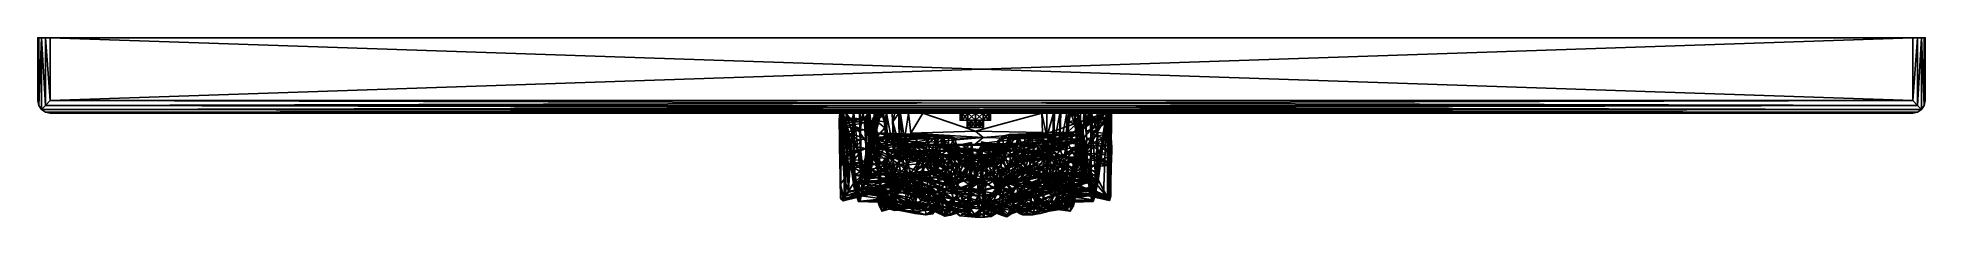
# Model space of a CAD drawing. Header units: centimetres. Extents: x -22.5 to 22.5, y -4.3 to 0.
import ezdxf

# ---------------------------------------------------------------- set-up
doc = ezdxf.new("R2010")
doc.units = ezdxf.units.CM
doc.header["$MEASUREMENT"] = 0
doc.layers.add('CAB_DOORS', color=31, linetype='Continuous')

msp = doc.modelspace()

# ---------------------------------------------------------------- meshes
at = {"layer": 'CAB_DOORS', "color": 31}
mesh = msp.add_polyface(dxfattribs=at)
corners = [(-22.412, -1.712, 66.212), (-22.315, -1.615, 66.277), (-22.412, 0, 66.212), (-22.315, 0, 66.277), (-22.477, -1.615, 66.115), (-22.477, 0, 66.115), (-22.5, -1.5, 66), (-22.5, 0, 66), (-22.2, -1.5, 66.3), (-22.2, 0, 66.3), (-22.315, -1.615, 0.023), (-22.315, 0, 0.023), (-22.2, -1.5), (-22.2, 0), (-22.477, -1.615, 0.185), (-22.5, -1.5, 0.3), (-22.477, 0, 0.185), (-22.5, 0, 0.3), (-22.412, -1.712, 0.088), (-22.412, 0, 0.088), (22.315, -1.615, 66.277), (22.315, -1.615, 0.023), (-22.315, -1.777, 0.185), (-22.2, -1.8, 0.3), (-22.315, -1.777, 66.115), (-22.2, -1.8, 66), (22.315, -1.777, 66.115), (22.412, -1.712, 66.212), (22.2, -1.8, 0.3), (22.315, -1.777, 0.185), (22.2, -1.5), (22.2, -1.5, 66.3), (22.315, 0, 0.023), (22.2, 0, 66.3)]
mesh.append_faces([[corners[k] for k in face] for face in [(2, 1, 3), (4, 2, 5), (6, 5, 7), (3, 8, 9), (12, 11, 13), (16, 15, 17), (19, 14, 16), (10, 19, 11), (20, 8, 1), (21, 18, 10), (0, 14, 18), (4, 15, 14), (24, 23, 25), (0, 22, 24), (27, 1, 0), (22, 28, 23), (18, 29, 22), (30, 10, 12), (6, 17, 15), (31, 9, 8)]], dxfattribs={"vtx0": -1, "color": 31})
mesh.append_faces([[corners[k] for k in face] for face in [(33, 19, 9), (7, 9, 17)]], dxfattribs={"vtx0": -1, "vtx1": -1, "color": 31})
mesh.append_faces([[corners[k] for k in face] for face in [(9, 19, 17)]], dxfattribs={"vtx0": -1, "vtx1": -1, "vtx2": -1, "color": 31})
mesh.append_faces([[corners[k] for k in face] for face in [(32, 13, 11), (7, 3, 9), (7, 2, 3)]], dxfattribs={"vtx0": -1, "vtx2": -1, "color": 31})
mesh.append_faces([[corners[k] for k in face] for face in [(0, 1, 2), (0, 2, 4), (4, 5, 6), (1, 8, 3), (10, 11, 12), (14, 15, 16), (18, 14, 19), (18, 19, 10), (4, 14, 0), (6, 15, 4), (22, 23, 24), (18, 22, 0), (24, 25, 26), (0, 24, 27), (7, 17, 6), (23, 28, 25)]], dxfattribs={"vtx1": -1, "color": 31})
mesh.append_faces([[corners[k] for k in face] for face in [(11, 19, 33)]], dxfattribs={"vtx1": -1, "vtx2": -1, "color": 31})
mesh.append_faces([[corners[k] for k in face] for face in [(7, 5, 2), (19, 16, 17)]], dxfattribs={"vtx2": -1, "color": 31})
mesh = msp.add_polyface(dxfattribs=at)
corners = [(22.412, -1.712, 0.088), (22.315, -1.615, 0.023), (22.412, 0, 0.088), (22.315, 0, 0.023), (22.477, -1.615, 0.185), (22.477, 0, 0.185), (22.5, -1.5, 0.3), (22.5, 0, 0.3), (22.2, -1.5), (22.2, 0), (22.315, -1.615, 66.277), (22.315, 0, 66.277), (22.2, -1.5, 66.3), (22.2, 0, 66.3), (22.477, -1.615, 66.115), (22.5, -1.5, 66), (22.477, 0, 66.115), (22.5, 0, 66), (22.412, -1.712, 66.212), (22.412, 0, 66.212), (-22.2, -1.5, 66.3), (-22.412, -1.712, 0.088), (-22.2, -1.5), (22.315, -1.777, 66.115), (-22.2, -1.8, 66), (22.2, -1.8, 66), (-22.315, -1.777, 66.115), (-22.315, -1.615, 66.277), (22.315, -1.777, 0.185), (22.2, -1.8, 0.3), (-22.315, -1.777, 0.185), (-22.315, -1.615, 0.023), (-22.2, 0, 66.3), (-22.2, 0), (-22.315, 0, 0.023)]
mesh.append_faces([[corners[k] for k in face] for face in [(2, 1, 3), (4, 2, 5), (6, 5, 7), (3, 8, 9), (12, 11, 13), (16, 15, 17), (19, 14, 16), (10, 19, 11), (0, 14, 18), (4, 15, 14), (23, 24, 25), (18, 26, 23), (28, 25, 29), (0, 23, 28), (6, 17, 15), (24, 29, 25)]], dxfattribs={"vtx0": -1, "color": 31})
mesh.append_faces([[corners[k] for k in face] for face in [(7, 13, 17)]], dxfattribs={"vtx0": -1, "vtx1": -1, "color": 31})
mesh.append_faces([[corners[k] for k in face] for face in [(2, 34, 13), (7, 2, 13)]], dxfattribs={"vtx0": -1, "vtx1": -1, "vtx2": -1, "color": 31})
mesh.append_faces([[corners[k] for k in face] for face in [(17, 11, 19)]], dxfattribs={"vtx0": -1, "vtx2": -1, "color": 31})
mesh.append_faces([[corners[k] for k in face] for face in [(0, 1, 2), (0, 2, 4), (4, 5, 6), (1, 8, 3), (10, 11, 12), (14, 15, 16), (18, 14, 19), (18, 19, 10), (4, 14, 0), (6, 15, 4), (12, 20, 10), (0, 21, 1), (8, 22, 9), (10, 27, 18), (23, 25, 28), (18, 23, 0), (28, 29, 30), (0, 28, 21), (1, 31, 8), (7, 17, 6), (13, 32, 12), (9, 33, 3), (16, 17, 19)]], dxfattribs={"vtx1": -1, "color": 31})
mesh.append_faces([[corners[k] for k in face] for face in [(13, 11, 17), (2, 3, 34)]], dxfattribs={"vtx1": -1, "vtx2": -1, "color": 31})
mesh.append_faces([[corners[k] for k in face] for face in [(7, 5, 2)]], dxfattribs={"vtx2": -1, "color": 31})
mesh = msp.add_polyface(dxfattribs=at)
corners = [(-3.372, -2.223, 63.64), (-3.321, -2.362, 62.966), (-3.31, -2.192, 63.363), (-3.378, -2.891, 63.858), (-3.316, -2.748, 62.983), (-3.236, -3.779, 65.935), (-3.358, -3.838, 65.711), (-3.333, -1.8, 65.838), (-3.382, -2.663, 63.987), (-3.341, -2.445, 63.968), (-3.169, -2.476, 64), (-3.393, -1.957, 65.703), (-3.102, -3.019, 63.654), (-3.347, -3.04, 63.555), (-3.347, -2.97, 63.795), (-3.375, -1.807, 65.567), (-3.281, -1.8, 65.382), (-3.355, -2.021, 65.461), (-3.272, -3.374, 65.365), (-3.27, -2.177, 63.62), (-3.266, -1.961, 63.309), (-3.301, -3.891, 65.63), (-3.303, -3.859, 65.809), (-3.363, -3.495, 65.572), (-3.339, -2.841, 63.94), (-3.136, -2.787, 63.985), (-3.338, -3.041, 63.357), (-3.302, -2.873, 63.051), (-3.234, -1.932, 63.666), (-3.254, -1.914, 63.48), (-3.271, -3.845, 65.445), (-3.227, -1.8, 66), (-3.284, -2.124, 63.079), (-3.364, -2.269, 63.83), (-3.234, -2.243, 63.819), (-3.288, -2.548, 62.918), (-3.267, -2.247, 62.97), (22.2, 0), (-22.2, -1.5), (-22.2, 0)]
mesh.append_faces([[corners[k] for k in face] for face in [(0, 1, 2), (8, 9, 10), (12, 13, 14), (15, 16, 7), (17, 18, 16), (19, 2, 20), (21, 6, 22), (24, 8, 25), (2, 19, 0), (14, 13, 3), (14, 3, 24), (26, 27, 4), (28, 20, 29), (11, 15, 7), (9, 8, 33), (21, 30, 23), (4, 35, 1), (1, 35, 36), (14, 24, 25), (24, 3, 8), (19, 20, 28), (19, 34, 33), (1, 36, 32), (33, 8, 0), (6, 23, 11), (0, 19, 33), (6, 21, 23), (15, 17, 16)]], dxfattribs={"color": 31})
mesh.append_faces([[corners[k] for k in face] for face in [(23, 18, 17), (2, 32, 20), (11, 17, 15), (37, 38, 39)]], dxfattribs={"vtx0": -1, "color": 31})
mesh.append_faces([[corners[k] for k in face] for face in [(5, 6, 7)]], dxfattribs={"vtx0": -1, "vtx1": -1, "vtx2": -1, "color": 31})
mesh.append_faces([[corners[k] for k in face] for face in [(3, 4, 1), (3, 1, 0)]], dxfattribs={"vtx0": -1, "vtx2": -1, "color": 31})
mesh.append_faces([[corners[k] for k in face] for face in [(8, 3, 0), (31, 5, 7), (7, 16, 31), (23, 17, 11), (22, 6, 5)]], dxfattribs={"vtx1": -1, "color": 31})
mesh.append_faces([[corners[k] for k in face] for face in [(3, 13, 4)]], dxfattribs={"vtx1": -1, "vtx2": -1, "color": 31})
mesh.append_faces([[corners[k] for k in face] for face in [(6, 11, 7), (23, 30, 18), (2, 1, 32), (9, 33, 34), (13, 26, 4)]], dxfattribs={"vtx2": -1, "color": 31})
mesh = msp.add_polyface(dxfattribs=at)
corners = [(-3.267, -2.247, 62.97), (-3.288, -2.548, 62.918), (-2.765, -2.41, 62.894), (-2.879, -2.472, 64.334), (-2.885, -2.174, 64.185), (-2.907, -1.8, 64.864), (-2.88, -3.306, 64.853), (-3.254, -1.914, 63.48), (-2.796, -1.948, 63.349), (-2.833, -1.936, 63.723), (-3.316, -2.748, 62.983), (-2.754, -2.646, 62.91), (-3.045, -1.8, 65.035), (-3.284, -2.124, 63.079), (-2.79, -2.034, 63.135), (-3.266, -1.961, 63.309), (-3.102, -3.019, 63.654), (-3.347, -2.97, 63.795), (-3.136, -2.787, 63.985), (-3.149, -2.32, 64.26), (-3.302, -2.873, 63.051), (-2.763, -2.948, 63.198), (-3.223, -2.025, 63.917), (-3.234, -1.932, 63.666), (-2.858, -2.009, 63.977), (-3.234, -2.243, 63.819), (-3.169, -2.476, 64), (-3.087, -2.977, 64.236), (-2.875, -2.709, 64.348), (-2.83, -3.16, 64.124), (-3.095, -2.712, 64.324), (-3.01, -3.443, 65.015), (-3.062, -1.8, 65.242), (-2.778, -2.199, 62.962), (-3.341, -2.445, 63.968), (-3.382, -2.663, 63.987), (-3.052, -3.481, 65.222), (-3.281, -1.8, 65.382), (-3.227, -1.8, 66), (-3.172, -3.661, 65.295), (-2.89, -1.8, 64.38), (-2.821, -1.8, 63.979), (-3.27, -2.177, 63.62), (-3.272, -3.374, 65.365)]
mesh.append_faces([[corners[k] for k in face] for face in [(0, 1, 2), (7, 8, 9), (1, 10, 11), (13, 14, 15), (16, 17, 18), (19, 4, 3), (20, 21, 11), (22, 23, 24), (22, 25, 23), (2, 1, 11), (26, 25, 22), (27, 28, 29), (30, 19, 3), (32, 31, 12), (13, 33, 14), (23, 7, 9), (10, 20, 11), (35, 26, 18), (22, 4, 19), (36, 31, 32), (22, 24, 4), (27, 30, 28), (24, 9, 41), (30, 3, 28), (23, 9, 24), (15, 8, 7), (33, 0, 2), (15, 14, 8), (25, 42, 23), (13, 0, 33), (40, 24, 41)]], dxfattribs={"color": 31})
mesh.append_faces([[corners[k] for k in face] for face in [(12, 6, 5), (34, 25, 26), (19, 26, 22)]], dxfattribs={"vtx0": -1, "color": 31})
mesh.append_faces([[corners[k] for k in face] for face in [(6, 3, 5), (37, 39, 32), (5, 4, 40)]], dxfattribs={"vtx0": -1, "vtx1": -1, "color": 31})
mesh.append_faces([[corners[k] for k in face] for face in [(27, 26, 19)]], dxfattribs={"vtx0": -1, "vtx1": -1, "vtx2": -1, "color": 31})
mesh.append_faces([[corners[k] for k in face] for face in [(27, 18, 26), (6, 28, 3)]], dxfattribs={"vtx0": -1, "vtx2": -1, "color": 31})
mesh.append_faces([[corners[k] for k in face] for face in [(31, 6, 12), (30, 27, 19)]], dxfattribs={"vtx1": -1, "color": 31})
mesh.append_faces([[corners[k] for k in face] for face in [(3, 4, 5), (37, 32, 38)]], dxfattribs={"vtx1": -1, "vtx2": -1, "color": 31})
mesh.append_faces([[corners[k] for k in face] for face in [(4, 24, 40), (37, 43, 39)]], dxfattribs={"vtx2": -1, "color": 31})
mesh = msp.add_polyface(dxfattribs=at)
corners = [(-2.562, -3.658, 65.896), (-3.236, -3.779, 65.935), (-2.686, -3.585, 66), (-3.227, -1.8, 66), (-3.156, -3.686, 66), (-3.087, -2.977, 64.236), (-3.088, -3.206, 64.043), (-3.136, -2.787, 63.985), (-3.062, -1.8, 65.242), (-3.172, -3.661, 65.295), (-3.052, -3.481, 65.222), (-3.102, -3.019, 63.654), (-3.042, -3.555, 63.539), (-2.977, -3.456, 62.463), (-3.039, -3.11, 63.447), (-2.854, -3.721, 60.437), (-2.785, -3.338, 58.937), (-2.842, -3.238, 60.211), (-2.98, -3.761, 63.051), (-2.936, -3.912, 62.278), (-2.94, -3.468, 61.929), (-2.618, -3.725, 65.679), (-3.303, -3.859, 65.809), (-2.373, -3.544, 65.305), (-3.042, -3.291, 64.001), (-2.83, -3.16, 64.124), (-2.88, -3.306, 64.853), (-2.826, -3.299, 64.24), (-2.875, -2.709, 64.348), (-2.744, -3.289, 62.967), (-2.763, -2.948, 63.198), (-3.338, -3.041, 63.357), (-3.063, -3.038, 63.497), (-2.771, -3.059, 63.379), (-3.302, -2.873, 63.051), (-3.301, -3.891, 65.63), (-2.903, -3.901, 61.586), (-2.479, -3.741, 63.225), (-2.996, -3.629, 63.468), (-3.271, -3.845, 65.445), (-2.711, -3.449, 62.315), (-2.574, -3.692, 65.481), (-3.347, -3.04, 63.555), (-2.749, -3.262, 64.137), (-3.272, -3.374, 65.365), (-2.753, -3.384, 62.698)]
mesh.append_faces([[corners[k] for k in face] for face in [(0, 1, 2), (1, 3, 4), (12, 13, 14), (10, 9, 23), (24, 5, 25), (30, 31, 32), (29, 33, 14), (30, 34, 31), (6, 5, 24), (24, 12, 6), (38, 18, 12), (9, 39, 23), (41, 35, 21), (41, 39, 35), (12, 14, 11), (32, 42, 11), (43, 27, 26), (0, 22, 1), (1, 4, 2), (38, 12, 24), (33, 30, 32), (39, 9, 44), (14, 32, 11), (32, 14, 33), (32, 31, 42)]], dxfattribs={"color": 31})
mesh.append_faces([[corners[k] for k in face] for face in [(8, 9, 10), (6, 11, 7), (21, 22, 0), (13, 29, 14), (37, 18, 38), (20, 40, 13)]], dxfattribs={"vtx0": -1, "color": 31})
mesh.append_faces([[corners[k] for k in face] for face in [(20, 15, 17)]], dxfattribs={"vtx0": -1, "vtx1": -1, "color": 31})
mesh.append_faces([[corners[k] for k in face] for face in [(19, 20, 13)]], dxfattribs={"vtx0": -1, "vtx2": -1, "color": 31})
mesh.append_faces([[corners[k] for k in face] for face in [(12, 18, 13), (4, 3, 2)]], dxfattribs={"vtx1": -1, "color": 31})
mesh.append_faces([[corners[k] for k in face] for face in [(15, 16, 17), (18, 19, 13), (26, 27, 28), (19, 36, 20), (36, 15, 20)]], dxfattribs={"vtx1": -1, "vtx2": -1, "color": 31})
mesh.append_faces([[corners[k] for k in face] for face in [(5, 6, 7), (21, 35, 22), (6, 12, 11), (27, 25, 28), (13, 45, 29)]], dxfattribs={"vtx2": -1, "color": 31})
mesh = msp.add_polyface(dxfattribs=at)
corners = [(-2.785, -3.338, 58.937), (-2.647, -2.647, 56.386), (-2.64, -2.199, 56.354), (-2.754, -2.646, 62.91), (-2.686, -3.444, 61.743), (-2.704, -1.8, 61.988), (-2.515, -2.481, 52.749), (-2.493, -2.715, 52.414), (-2.481, -2.35, 52.269), (-2.652, -3.334, 60.93), (-2.239, -2.852, 57.17), (-2.763, -2.948, 63.198), (-2.744, -3.289, 62.967), (-2.667, -3.078, 53.155), (-2.646, -3.307, 52.986), (-2.674, -2.645, 52.688), (-2.667, -2.721, 53.053), (-2.686, -3.585, 66), (-3.227, -1.8, 66), (-1.999, -3.55, 66), (-2.477, -2.524, 53.137), (-2.306, -2.674, 53.305), (-2.533, -2.671, 53.329), (-2.664, -3.209, 52.484), (-2.652, -2.923, 52.381), (-2.663, -2.499, 52.904), (-2.493, -2.454, 52.952), (-2.625, -2.557, 53.14), (-2.632, -2.646, 52.511), (-2.802, -3.036, 59.362), (-2.701, -2.508, 57.579), (-2.556, -2.66, 58.224), (-2.514, -2.994, 53.184), (-2.571, -2.762, 53.12), (-2.639, -2.637, 52.868), (-2.627, -3.173, 60.14), (-2.662, -1.8, 60.353), (-2.43, -2.867, 52.032), (-2.469, -2.531, 52.145), (-2.282, -2.516, 52.11), (-2.657, -2.526, 52.73), (-2.513, -2.933, 53.431), (-2.187, -3.043, 53.42), (-2.482, -2.913, 52.352), (-2.416, -3.13, 52.085), (-2.243, -2.875, 52.015), (-2.473, -3.107, 52.392)]
mesh.append_faces([[corners[k] for k in face] for face in [(16, 13, 15), (20, 21, 22), (23, 24, 15), (25, 26, 27), (28, 7, 6), (30, 31, 29), (32, 33, 22), (38, 37, 39), (29, 31, 35), (40, 28, 6), (28, 24, 7), (37, 38, 8), (13, 16, 32), (41, 22, 42), (41, 32, 22), (7, 24, 43), (16, 34, 33), (16, 33, 32), (27, 20, 22), (22, 33, 27), (26, 20, 27), (30, 29, 2), (43, 24, 46), (16, 15, 34), (34, 15, 25), (15, 40, 25)]], dxfattribs={"color": 31})
mesh.append_faces([[corners[k] for k in face] for face in [(10, 1, 0), (7, 37, 8), (27, 34, 25), (15, 28, 40)]], dxfattribs={"vtx0": -1, "color": 31})
mesh.append_faces([[corners[k] for k in face] for face in [(11, 12, 3), (17, 18, 19), (29, 0, 2), (43, 37, 7)]], dxfattribs={"vtx0": -1, "vtx1": -1, "color": 31})
mesh.append_faces([[corners[k] for k in face] for face in [(3, 4, 5)]], dxfattribs={"vtx0": -1, "vtx1": -1, "vtx2": -1, "color": 31})
mesh.append_faces([[corners[k] for k in face] for face in [(43, 44, 37)]], dxfattribs={"vtx0": -1, "vtx2": -1, "color": 31})
mesh.append_faces([[corners[k] for k in face] for face in [(13, 14, 15), (33, 34, 27), (24, 28, 15), (37, 44, 45), (40, 6, 25)]], dxfattribs={"vtx1": -1, "color": 31})
mesh.append_faces([[corners[k] for k in face] for face in [(0, 1, 2), (4, 9, 5), (35, 31, 36), (9, 35, 5)]], dxfattribs={"vtx1": -1, "vtx2": -1, "color": 31})
mesh.append_faces([[corners[k] for k in face] for face in [(6, 7, 8)]], dxfattribs={"vtx2": -1, "color": 31})
mesh = msp.add_polyface(dxfattribs=at)
corners = [(-1.966, -2.575, 51.67), (-1.954, -2.299, 51.42), (-1.969, -1.8, 51.618), (-1.956, -2.334, 54.395), (-1.911, -2.479, 54.523), (-1.616, -2.369, 54.741), (-2.704, -1.8, 61.988), (-0.512, -1.8, 63.799), (-2.821, -1.8, 63.979), (-2.032, -2.372, 54.75), (-2.575, -2.375, 54.995), (-1.996, -2.43, 55.213), (-1.895, -2.551, 51.342), (-1.838, -2.43, 51.15), (-1.931, -1.809, 51.289), (-1.266, -2.406, 53.002), (-1.919, -2.413, 53.107), (-2.275, -2.328, 53.474), (-2.334, -1.8, 53.21), (-2.311, -2.008, 52.662), (-2.265, -1.8, 51.86), (-2.907, -1.8, 64.864), (-0.147, -1.8, 64.164), (-3.045, -1.8, 65.035), (-2.472, -1.8, 55.91), (-2.343, -1.8, 54.095), (-0.463, -1.8, 56.299), (-2.305, -2.154, 52.416), (-2.282, -2.516, 52.11), (-2.23, -2.846, 51.88), (-2.087, -2.724, 51.831), (-3.062, -1.8, 65.242), (-3.227, -1.8, 66), (-0.947, -2.33, 54.247), (-2.524, -2.27, 53.995), (-2.283, -2.412, 53.069), (-2.493, -2.454, 52.952), (-2.112, -2.005, 51.682), (-2.481, -2.35, 52.269), (-1.741, -1.803, 51.033), (-2.662, -1.8, 60.353), (-0.329, -1.8, 57.803), (-2.129, -1.8, 51.842), (-1.686, -2.283, 51.012), (-2.319, -1.8, 53.625), (-0.329, -1.8, 56.165), (-1.76, -2.46, 54.691), (-1.529, -2.483, 54.801), (-2.559, -1.8, 58.302), (-2.358, -1.865, 53.246), (-2.057, -2.71, 51.72), (-2.89, -1.8, 64.38), (-0.463, -1.8, 63.982), (-1.979, -2.593, 54.745), (-1.226, -2.347, 53.377), (-1.856, -2.476, 55.526), (-1.397, -1.8, 51.005), (-2.132, -2.508, 53.007), (-2.063, -1.8, 51.68)]
mesh.append_faces([[corners[k] for k in face] for face in [(3, 4, 5), (12, 13, 14), (15, 16, 17), (20, 29, 30), (35, 36, 17), (27, 38, 28), (14, 13, 39), (42, 20, 30), (39, 13, 43), (5, 46, 47), (4, 46, 5), (49, 19, 18), (1, 12, 14), (9, 53, 3), (44, 49, 18), (57, 35, 16), (16, 35, 17), (58, 37, 2), (42, 37, 58), (30, 37, 42)]], dxfattribs={"color": 31})
mesh.append_faces([[corners[k] for k in face] for face in [(28, 29, 20)]], dxfattribs={"vtx0": -1, "color": 31})
mesh.append_faces([[corners[k] for k in face] for face in [(6, 7, 8), (9, 10, 11), (21, 22, 23), (40, 41, 6), (23, 22, 31), (24, 26, 48), (51, 52, 21), (3, 34, 9), (11, 10, 55), (48, 41, 40), (8, 7, 51)]], dxfattribs={"vtx0": -1, "vtx1": -1, "color": 31})
mesh.append_faces([[corners[k] for k in face] for face in [(31, 22, 32)]], dxfattribs={"vtx0": -1, "vtx1": -1, "vtx2": -1, "color": 31})
mesh.append_faces([[corners[k] for k in face] for face in [(54, 17, 34)]], dxfattribs={"vtx0": -1, "vtx2": -1, "color": 31})
mesh.append_faces([[corners[k] for k in face] for face in [(0, 1, 2), (18, 19, 20), (2, 37, 0), (20, 42, 18), (39, 56, 14)]], dxfattribs={"vtx1": -1, "color": 31})
mesh.append_faces([[corners[k] for k in face] for face in [(24, 25, 26), (33, 34, 3), (25, 44, 45), (19, 27, 20)]], dxfattribs={"vtx1": -1, "vtx2": -1, "color": 31})
mesh.append_faces([[corners[k] for k in face] for face in [(27, 28, 20), (37, 50, 0), (1, 14, 2)]], dxfattribs={"vtx2": -1, "color": 31})
mesh = msp.add_polyface(dxfattribs=at)
corners = [(-1.931, -1.809, 51.289), (1.437, -1.8, 51.018), (-1.969, -1.8, 51.618), (-2.343, -1.8, 54.095), (-0.329, -1.8, 56.165), (-0.463, -1.8, 56.299), (-1.226, -2.347, 53.377), (-2.524, -2.27, 53.995), (-0.947, -2.33, 54.247), (-1.999, -3.55, 66), (-3.227, -1.8, 66), (2.933, -1.8, 66), (-2.704, -1.8, 61.988), (-0.147, -1.8, 57.852), (-0.463, -1.8, 62.611), (-1.386, -2.584, 53.018), (-1.919, -2.413, 53.107), (-1.266, -2.406, 53.002), (-2.334, -1.8, 53.21), (-2.129, -1.8, 51.842), (2.228, -1.8, 56.143), (-0.512, -1.8, 57.487), (-2.559, -1.8, 58.302), (-0.512, -1.8, 63.799), (0.04, -2.386, 51.13), (-1.838, -2.43, 51.15), (-1.895, -2.551, 51.342), (-0.147, -1.8, 56.116), (-2.319, -1.8, 53.625), (0.036, -1.8, 56.165), (-1.956, -2.334, 54.395), (-1.616, -2.369, 54.741), (-0.799, -2.715, 53.725), (-0.775, -2.355, 53.575), (-0.919, -2.327, 53.96), (-0.329, -1.8, 64.115), (-0.147, -1.8, 64.164), (-2.907, -1.8, 64.864), (-2.063, -1.8, 51.68), (1.894, -1.8, 51.852), (-1.131, -2.353, 54.52), (-1.117, -2.395, 54.875), (-1.397, -1.8, 51.005), (-1.686, -2.283, 51.012), (-0.142, -2.23, 51), (-1.081, -2.561, 54.462), (-0.463, -1.8, 57.669), (-0.329, -1.8, 57.803), (-0.93, -2.405, 54.468), (-0.903, -2.661, 54.276), (-1.529, -2.483, 54.801), (-0.94, -2.395, 53.213), (-1.094, -2.517, 54.96), (-0.463, -1.8, 63.982), (-1.09, -2.419, 53.061), (-0.714, -2.389, 53.316), (-0.552, -2.746, 53.421), (-1.296, -2.545, 54.863), (-1.013, -2.353, 54.421), (-2.275, -2.328, 53.474), (-1.741, -1.803, 51.033), (-0.647, -2.386, 53.433), (-2.89, -1.8, 64.38)]
mesh.append_faces([[corners[k] for k in face] for face in [(15, 16, 17), (24, 25, 26), (33, 6, 34), (48, 49, 8), (31, 50, 41), (54, 17, 51), (51, 55, 56), (50, 57, 41), (8, 58, 48), (8, 49, 34), (34, 6, 8), (40, 45, 58), (58, 8, 40)]], dxfattribs={"color": 31})
mesh.append_faces([[corners[k] for k in face] for face in [(6, 7, 8), (40, 31, 41), (41, 45, 40), (32, 61, 33)]], dxfattribs={"vtx0": -1, "color": 31})
mesh.append_faces([[corners[k] for k in face] for face in [(0, 1, 2), (27, 28, 29)]], dxfattribs={"vtx0": -1, "vtx1": -1, "color": 31})
mesh.append_faces([[corners[k] for k in face] for face in [(12, 13, 14), (18, 19, 20)]], dxfattribs={"vtx0": -1, "vtx1": -1, "vtx2": -1, "color": 31})
mesh.append_faces([[corners[k] for k in face] for face in [(3, 4, 5), (9, 10, 11), (12, 14, 23), (8, 30, 31), (42, 43, 44), (51, 6, 33), (28, 27, 4), (6, 17, 59)]], dxfattribs={"vtx0": -1, "vtx2": -1, "color": 31})
mesh.append_faces([[corners[k] for k in face] for face in [(52, 45, 41), (55, 51, 33), (58, 45, 48), (60, 43, 42)]], dxfattribs={"vtx1": -1, "color": 31})
mesh.append_faces([[corners[k] for k in face] for face in [(5, 21, 22), (35, 36, 37), (19, 38, 39), (46, 47, 22), (40, 8, 31), (28, 18, 20), (53, 35, 37), (47, 13, 12), (51, 17, 6), (21, 46, 22), (23, 53, 62)]], dxfattribs={"vtx1": -1, "vtx2": -1, "color": 31})
mesh.append_faces([[corners[k] for k in face] for face in [(32, 33, 34), (43, 25, 24)]], dxfattribs={"vtx2": -1, "color": 31})
mesh = msp.add_polyface(dxfattribs=at)
corners = [(-0.463, -1.972, 56.299), (-0.463, -1.8, 56.299), (-0.329, -1.8, 56.165), (-0.147, -1.8, 64.164), (2.773, -1.8, 65.261), (-3.227, -1.8, 66), (-0.147, -1.8, 57.852), (-0.147, -1.8, 62.429), (-0.329, -1.8, 62.478), (-1.397, -1.8, 51.005), (1.437, -1.8, 51.018), (-1.931, -1.809, 51.289), (-0.329, -1.972, 57.803), (-0.147, -1.972, 57.387), (-0.147, -1.972, 57.852), (-0.512, -1.972, 56.482), (-0.512, -1.8, 57.487), (-0.258, -1.972, 63.669), (-0.036, -1.972, 63.669), (-0.329, -1.972, 64.115), (-0.339, -1.972, 56.692), (-0.339, -1.972, 57.276), (-0.329, -1.972, 56.165), (-0.147, -1.972, 56.582), (-0.258, -1.972, 56.611), (-0.329, -1.8, 64.115), (-0.147, -1.972, 64.164), (-0.329, -1.972, 62.478), (-0.463, -1.8, 62.611), (-0.512, -1.972, 62.794), (-0.512, -1.8, 63.799), (-0.329, -1.8, 57.803), (-0.463, -1.972, 57.669), (-0.463, -1.972, 63.982), (-0.463, -1.972, 62.611), (-0.463, -1.8, 57.669), (-0.258, -1.972, 62.924), (-0.258, -1.972, 57.357), (-0.339, -1.972, 63.005), (-0.463, -1.8, 63.982), (-0.147, -1.972, 62.429), (-0.147, -1.972, 56.116), (-0.147, -1.8, 56.116), (-0.339, -1.972, 63.588), (-2.063, -1.8, 51.68), (-1.969, -1.8, 51.618), (1.894, -1.8, 51.852)]
mesh.append_faces([[corners[k] for k in face] for face in [(1, 15, 16), (28, 29, 30), (15, 32, 16), (29, 33, 30), (16, 32, 35), (34, 29, 28), (0, 15, 1), (30, 33, 39)]], dxfattribs={"color": 31})
mesh.append_faces([[corners[k] for k in face] for face in [(12, 13, 14), (32, 37, 12), (33, 17, 19)]], dxfattribs={"vtx0": -1, "vtx1": -1, "color": 31})
mesh.append_faces([[corners[k] for k in face] for face in [(3, 4, 5)]], dxfattribs={"vtx0": -1, "vtx1": -1, "vtx2": -1, "color": 31})
mesh.append_faces([[corners[k] for k in face] for face in [(6, 7, 8), (15, 20, 21), (22, 23, 24), (0, 24, 20), (34, 36, 38), (6, 8, 28)]], dxfattribs={"vtx0": -1, "vtx2": -1, "color": 31})
mesh.append_faces([[corners[k] for k in face] for face in [(3, 25, 26), (22, 0, 2), (27, 34, 8), (31, 35, 12), (25, 39, 19), (32, 12, 35), (33, 19, 39), (6, 31, 14), (41, 22, 42), (40, 27, 7)]], dxfattribs={"vtx1": -1, "color": 31})
mesh.append_faces([[corners[k] for k in face] for face in [(9, 10, 11), (17, 18, 19), (0, 22, 24), (34, 27, 36), (37, 13, 12), (27, 40, 36), (22, 41, 23), (43, 17, 33), (44, 45, 46), (29, 34, 38), (15, 0, 20), (21, 37, 32)]], dxfattribs={"vtx1": -1, "vtx2": -1, "color": 31})
mesh.append_faces([[corners[k] for k in face] for face in [(0, 1, 2), (27, 8, 7), (31, 12, 14), (25, 19, 26), (34, 28, 8), (22, 2, 42)]], dxfattribs={"vtx2": -1, "color": 31})
mesh = msp.add_polyface(dxfattribs=at)
corners = [(0.874, -2.385, 54.882), (0.991, -2.564, 54.901), (1.264, -2.372, 54.808), (0.036, -1.8, 64.115), (0.169, -1.8, 63.982), (2.773, -1.8, 65.261), (0.659, -2.314, 53.852), (0.699, -2.314, 54.127), (0.855, -2.333, 54.421), (0.694, -2.358, 54.459), (0.667, -2.561, 54.479), (-2.129, -1.8, 51.842), (1.894, -1.8, 51.852), (2.084, -1.8, 52.948), (0.169, -1.8, 57.669), (2.228, -1.8, 56.143), (0.036, -1.8, 62.478), (0.218, -1.8, 56.482), (1.638, -2.504, 51.278), (0.979, -2.409, 51.143), (-0.15, -2.539, 51.439), (0.218, -1.8, 62.794), (2.486, -1.8, 63.095), (1.535, -2.353, 54.643), (0.902, -2.36, 54.686), (-3.227, -1.8, 66), (3.061, -1.8, 65.818), (2.933, -1.8, 66), (0.688, -2.552, 54.075), (2.127, -1.8, 53.553), (0.883, -2.508, 54.578), (2.131, -1.8, 54.434), (0.852, -2.508, 54.967), (-1.969, -1.8, 51.618), (1.869, -1.807, 51.695), (0.635, -2.383, 53.267), (0.501, -2.354, 53.533), (3.029, -1.8, 65.44), (3.099, -1.805, 65.629), (0.837, -2.574, 54.461), (1.205, -2.327, 53.397), (2.44, -1.8, 61.864), (0.169, -1.8, 62.611), (0.036, -1.8, 56.165), (0.169, -1.8, 56.299), (1.207, -2.391, 53.016), (1.031, -2.384, 53.01), (1.458, -2.26, 51.023), (1.557, -2.376, 51.105), (1.677, -2.32, 54.421), (1.44, -2.454, 54.762), (-0.147, -1.8, 64.164), (1.384, -2.379, 53.106), (0.04, -2.386, 51.13), (0.855, -2.406, 53.068), (1.437, -1.8, 51.018), (-0.142, -2.23, 51)]
mesh.append_faces([[corners[k] for k in face] for face in [(0, 1, 2), (6, 7, 8), (9, 10, 8), (28, 7, 6), (30, 24, 8), (30, 32, 24), (10, 39, 8), (32, 0, 24), (10, 9, 7), (8, 7, 9), (2, 1, 50), (39, 30, 8), (46, 54, 35)]], dxfattribs={"color": 31})
mesh.append_faces([[corners[k] for k in face] for face in [(25, 26, 27), (47, 19, 48), (49, 6, 23), (55, 56, 47)]], dxfattribs={"vtx0": -1, "color": 31})
mesh.append_faces([[corners[k] for k in face] for face in [(17, 15, 14), (21, 22, 4), (40, 35, 6), (16, 41, 42), (43, 15, 44), (44, 15, 17)]], dxfattribs={"vtx0": -1, "vtx1": -1, "color": 31})
mesh.append_faces([[corners[k] for k in face] for face in [(11, 12, 13), (14, 15, 16), (11, 29, 31)]], dxfattribs={"vtx0": -1, "vtx1": -1, "vtx2": -1, "color": 31})
mesh.append_faces([[corners[k] for k in face] for face in [(23, 8, 24), (11, 13, 29), (11, 31, 15), (23, 24, 0)]], dxfattribs={"vtx0": -1, "vtx2": -1, "color": 31})
mesh.append_faces([[corners[k] for k in face] for face in [(18, 19, 20), (6, 8, 23), (0, 32, 1), (2, 23, 0), (46, 35, 40), (52, 45, 40)]], dxfattribs={"vtx1": -1, "color": 31})
mesh.append_faces([[corners[k] for k in face] for face in [(3, 4, 5), (37, 38, 25), (38, 26, 25), (51, 3, 5), (53, 19, 47), (21, 42, 22), (5, 37, 25)]], dxfattribs={"vtx1": -1, "vtx2": -1, "color": 31})
mesh.append_faces([[corners[k] for k in face] for face in [(33, 34, 12), (35, 36, 6), (45, 46, 40)]], dxfattribs={"vtx2": -1, "color": 31})
mesh = msp.add_polyface(dxfattribs=at)
corners = [(-2.821, -1.8, 63.979), (-2.796, -1.948, 63.349), (-2.704, -1.8, 61.988), (-2.833, -1.936, 63.723), (-2.493, -2.454, 52.952), (-2.516, -1.979, 52.892), (-2.525, -1.841, 53.577), (-2.515, -2.481, 52.749), (-2.481, -2.35, 52.269), (-2.531, -2.269, 53.645), (-2.504, -2.227, 56.602), (-2.42, -1.894, 54.967), (-2.472, -1.8, 55.91), (-2.64, -2.199, 56.354), (-2.032, -2.372, 54.75), (-2.524, -2.27, 53.995), (-2.575, -2.375, 54.995), (-2.58, -1.922, 54.764), (-2.646, -2.142, 56.006), (-2.358, -1.865, 53.246), (-2.765, -2.41, 62.894), (-2.754, -2.646, 62.91), (-2.563, -1.92, 54.99), (-2.311, -2.008, 52.662), (-2.305, -2.154, 52.416), (-2.343, -1.8, 54.095), (-2.627, -3.173, 60.14), (-2.662, -1.8, 60.353), (-2.79, -2.034, 63.135), (-2.778, -2.199, 62.962), (-2.647, -2.647, 56.386), (-2.275, -2.328, 53.474), (-2.469, -2.531, 52.145), (-2.282, -2.516, 52.11), (-2.634, -2.466, 55.66), (-2.535, -1.825, 54.02), (-2.319, -1.8, 53.625), (-2.559, -1.8, 58.302), (-2.663, -2.499, 52.904), (-2.701, -2.508, 57.579), (-2.556, -2.66, 58.224)]
mesh.append_faces([[corners[k] for k in face] for face in [(3, 1, 0), (5, 19, 6), (5, 23, 19), (17, 25, 11), (12, 11, 25), (18, 22, 13), (31, 9, 15), (8, 32, 33), (31, 4, 9), (34, 16, 18), (34, 30, 16), (18, 17, 22), (17, 11, 22), (35, 25, 17), (4, 7, 5), (17, 6, 35), (39, 10, 40), (15, 9, 17), (6, 19, 36)]], dxfattribs={"color": 31})
mesh.append_faces([[corners[k] for k in face] for face in [(7, 8, 5), (35, 36, 25), (38, 7, 4), (13, 10, 39)]], dxfattribs={"vtx0": -1, "color": 31})
mesh.append_faces([[corners[k] for k in face] for face in [(2, 26, 27), (13, 30, 18), (37, 10, 12), (27, 40, 37)]], dxfattribs={"vtx0": -1, "vtx1": -1, "color": 31})
mesh.append_faces([[corners[k] for k in face] for face in [(13, 11, 10), (14, 15, 16)]], dxfattribs={"vtx0": -1, "vtx2": -1, "color": 31})
mesh.append_faces([[corners[k] for k in face] for face in [(0, 1, 2), (18, 16, 17), (22, 11, 13), (8, 24, 5), (17, 9, 6), (6, 36, 35)]], dxfattribs={"vtx1": -1, "color": 31})
mesh.append_faces([[corners[k] for k in face] for face in [(9, 4, 6), (20, 21, 2), (28, 29, 2), (40, 10, 37), (29, 20, 2), (1, 28, 2)]], dxfattribs={"vtx1": -1, "vtx2": -1, "color": 31})
mesh.append_faces([[corners[k] for k in face] for face in [(4, 5, 6), (10, 11, 12), (16, 15, 17), (30, 34, 18), (24, 23, 5)]], dxfattribs={"vtx2": -1, "color": 31})
mesh = msp.add_polyface(dxfattribs=at)
corners = [(0.036, -1.8, 64.115), (0.169, -1.972, 63.982), (0.169, -1.8, 63.982), (-2.319, -1.8, 53.625), (2.228, -1.8, 56.143), (0.036, -1.8, 56.165), (-0.147, -1.8, 57.852), (0.036, -1.8, 57.803), (-0.147, -1.8, 62.429), (1.437, -1.8, 51.018), (1.713, -1.8, 51.354), (-1.969, -1.8, 51.618), (-1.397, -1.8, 51.005), (-0.142, -2.23, 51), (-0.147, -1.972, 56.116), (-0.147, -1.8, 56.116), (-0.258, -1.972, 62.924), (0.036, -1.972, 62.478), (-0.036, -1.972, 62.924), (0.218, -1.972, 63.799), (0.218, -1.8, 62.794), (0.169, -1.8, 57.669), (0.218, -1.972, 57.487), (0.218, -1.8, 56.482), (-0.147, -1.972, 62.429), (0.036, -1.8, 62.478), (0.036, -1.972, 57.803), (0.169, -1.972, 62.611), (0.036, -1.972, 56.165), (0.169, -1.972, 56.299), (-0.036, -1.972, 63.669), (0.036, -1.972, 64.115), (0.169, -1.972, 57.669), (0.169, -1.8, 62.611), (-0.036, -1.972, 57.357), (1.743, -1.8, 51.629), (0.045, -1.972, 57.276), (-0.147, -1.972, 56.582), (-0.036, -1.972, 56.611), (1.869, -1.807, 51.695), (0.045, -1.972, 63.588), (0.169, -1.8, 56.299), (-0.147, -1.8, 64.164), (-0.147, -1.972, 64.164), (-0.147, -1.972, 57.852), (-0.147, -1.972, 57.387), (0.045, -1.972, 63.005), (0.045, -1.972, 56.692)]
mesh.append_faces([[corners[k] for k in face] for face in [(2, 19, 20), (21, 22, 23), (19, 27, 20), (22, 29, 23), (11, 35, 39), (23, 29, 41), (1, 19, 2), (20, 27, 33), (32, 22, 21)]], dxfattribs={"color": 31})
mesh.append_faces([[corners[k] for k in face] for face in [(0, 1, 2), (11, 10, 35), (41, 28, 5)]], dxfattribs={"vtx0": -1, "color": 31})
mesh.append_faces([[corners[k] for k in face] for face in [(12, 13, 9), (16, 17, 18), (37, 28, 38), (8, 7, 25), (18, 27, 46), (38, 29, 47)]], dxfattribs={"vtx0": -1, "vtx1": -1, "color": 31})
mesh.append_faces([[corners[k] for k in face] for face in [(3, 4, 5), (9, 10, 11)]], dxfattribs={"vtx0": -1, "vtx1": -1, "vtx2": -1, "color": 31})
mesh.append_faces([[corners[k] for k in face] for face in [(30, 1, 31), (34, 32, 26), (30, 31, 43), (45, 26, 44), (40, 19, 1), (36, 22, 32)]], dxfattribs={"vtx0": -1, "vtx2": -1, "color": 31})
mesh.append_faces([[corners[k] for k in face] for face in [(17, 24, 25), (7, 6, 26), (28, 14, 5), (26, 32, 7), (31, 1, 0), (29, 28, 41), (21, 7, 32), (27, 17, 33), (0, 42, 31)]], dxfattribs={"vtx1": -1, "color": 31})
mesh.append_faces([[corners[k] for k in face] for face in [(6, 7, 8), (34, 36, 32), (30, 40, 1), (17, 27, 18), (7, 21, 25), (28, 29, 38)]], dxfattribs={"vtx1": -1, "vtx2": -1, "color": 31})
mesh.append_faces([[corners[k] for k in face] for face in [(14, 15, 5), (17, 25, 33), (42, 43, 31), (6, 44, 26), (24, 8, 25)]], dxfattribs={"vtx2": -1, "color": 31})
mesh = msp.add_polyface(dxfattribs=at)
corners = [(2.265, -2.42, 52.994), (1.831, -2.456, 53.017), (1.692, -2.41, 53.109), (1.894, -1.8, 51.852), (2.031, -1.8, 51.873), (2.084, -1.8, 52.948), (1.859, -2.703, 51.841), (1.437, -1.8, 51.018), (1.458, -2.26, 51.023), (1.557, -2.376, 51.105), (0.169, -1.8, 63.982), (2.486, -1.8, 63.095), (2.549, -1.8, 64.003), (2.284, -2.247, 53.994), (0.659, -2.314, 53.852), (1.677, -2.32, 54.421), (2.064, -2.24, 52.312), (2.32, -2.307, 54.628), (1.781, -2.395, 54.892), (1.703, -2.353, 51.343), (1.713, -1.8, 51.354), (2.276, -2.342, 53.184), (1.205, -2.327, 53.397), (2.228, -1.8, 56.143), (2.36, -1.8, 59.704), (0.036, -1.8, 62.478), (2.619, -1.8, 64.875), (2.773, -1.8, 65.261), (1.557, -1.8, 51.081), (2.027, -2.537, 51.867), (1.723, -2.561, 51.672), (1.86, -2.578, 51.718), (1.869, -1.807, 51.695), (1.753, -2.415, 55.208), (1.557, -2.508, 55.674), (2.379, -2.473, 55.693), (2.582, -1.8, 64.084), (1.743, -1.8, 51.629), (2.05, -2.509, 52.118), (2.08, -2.012, 52.652), (1.564, -2.485, 53.152), (1.384, -2.379, 53.106), (1.207, -2.391, 53.016), (2.44, -1.8, 61.864), (1.635, -2.458, 54.578), (1.737, -2.539, 54.682), (0.979, -2.409, 51.143), (1.638, -2.504, 51.278), (1.535, -2.353, 54.643), (1.264, -2.372, 54.808), (1.44, -2.454, 54.762), (1.957, -2.538, 53.016), (0.169, -1.8, 62.611)]
mesh.append_faces([[corners[k] for k in face] for face in [(0, 1, 2), (7, 8, 9), (21, 22, 14), (21, 14, 13), (30, 31, 32), (32, 31, 3), (37, 30, 32), (31, 6, 3), (16, 39, 5), (40, 41, 2), (42, 41, 40), (15, 44, 45), (9, 46, 47), (9, 47, 19), (17, 18, 33), (48, 44, 15), (49, 50, 48), (51, 1, 0), (28, 7, 9), (2, 41, 22), (45, 18, 15), (48, 50, 44)]], dxfattribs={"color": 31})
mesh.append_faces([[corners[k] for k in face] for face in [(4, 16, 5), (17, 15, 18), (21, 2, 22)]], dxfattribs={"vtx0": -1, "color": 31})
mesh.append_faces([[corners[k] for k in face] for face in [(29, 16, 4), (13, 15, 17)]], dxfattribs={"vtx0": -1, "vtx1": -1, "color": 31})
mesh.append_faces([[corners[k] for k in face] for face in [(10, 26, 27)]], dxfattribs={"vtx0": -1, "vtx1": -1, "vtx2": -1, "color": 31})
mesh.append_faces([[corners[k] for k in face] for face in [(10, 11, 12), (10, 36, 26), (29, 38, 16), (10, 12, 36), (52, 43, 11)]], dxfattribs={"vtx0": -1, "vtx2": -1, "color": 31})
mesh.append_faces([[corners[k] for k in face] for face in [(3, 6, 4), (28, 9, 20), (20, 19, 37), (0, 2, 21)]], dxfattribs={"vtx1": -1, "color": 31})
mesh.append_faces([[corners[k] for k in face] for face in [(13, 14, 15), (23, 24, 25), (33, 34, 35), (24, 43, 25)]], dxfattribs={"vtx1": -1, "vtx2": -1, "color": 31})
mesh.append_faces([[corners[k] for k in face] for face in [(3, 4, 5), (9, 19, 20), (6, 29, 4), (19, 30, 37), (7, 28, 20)]], dxfattribs={"vtx2": -1, "color": 31})
mesh = msp.add_polyface(dxfattribs=at)
corners = [(-2.477, -2.524, 53.137), (-2.062, -2.767, 53.225), (-2.306, -2.674, 53.305), (-1.956, -2.733, 55.254), (-1.979, -2.593, 54.745), (-2.032, -2.372, 54.75), (-1.753, -2.597, 55.104), (-1.938, -2.596, 56.148), (-2.006, -2.539, 55.87), (-2.647, -2.647, 56.386), (-1.919, -2.413, 53.107), (-1.588, -2.63, 53.104), (-1.816, -2.579, 53.222), (-1.58, -2.588, 55.142), (-1.656, -2.782, 55.573), (-1.749, -2.693, 56.566), (-1.996, -2.43, 55.213), (-1.939, -2.767, 56.062), (-1.935, -2.79, 55.807), (-2.493, -2.454, 52.952), (-2.132, -2.508, 53.007), (-1.89, -2.689, 53.262), (-1.719, -2.62, 56.184), (-1.689, -2.637, 56.328), (-2.087, -2.724, 51.831), (-2.057, -2.71, 51.72), (-2.112, -2.005, 51.682), (-1.854, -2.776, 55.404), (-1.856, -2.476, 55.526), (-1.931, -2.525, 55.762), (-1.843, -2.78, 55.693), (-1.754, -2.684, 55.638), (-1.966, -2.575, 51.67), (-1.895, -2.551, 51.342), (-1.954, -2.299, 51.42), (-1.756, -2.723, 56.116), (-1.812, -2.5, 55.675), (-2.283, -2.412, 53.069), (-2.575, -2.375, 54.995), (-1.386, -2.584, 53.018), (-1.602, -2.732, 56.22), (-1.911, -2.479, 54.523), (-1.956, -2.334, 54.395), (-1.76, -2.46, 54.691), (-2.533, -2.671, 53.329), (-2.115, -2.841, 53.363), (-1.529, -2.483, 54.801), (-1.74, -2.708, 53.247)]
mesh.append_faces([[corners[k] for k in face] for face in [(3, 4, 5), (10, 11, 12), (13, 6, 14), (16, 3, 5), (17, 18, 8), (19, 20, 1), (21, 10, 12), (22, 7, 23), (24, 25, 26), (32, 33, 34), (7, 17, 8), (36, 28, 29), (20, 19, 37), (20, 10, 21), (36, 31, 28), (11, 10, 39), (40, 22, 23), (35, 22, 40), (1, 20, 21), (28, 3, 16), (41, 42, 4), (44, 2, 45), (47, 12, 11), (29, 28, 8)]], dxfattribs={"color": 31})
mesh.append_faces([[corners[k] for k in face] for face in [(0, 1, 2), (6, 4, 3), (6, 27, 14), (35, 7, 22)]], dxfattribs={"vtx0": -1, "color": 31})
mesh.append_faces([[corners[k] for k in face] for face in [(43, 4, 6)]], dxfattribs={"vtx0": -1, "vtx1": -1, "color": 31})
mesh.append_faces([[corners[k] for k in face] for face in [(7, 9, 15)]], dxfattribs={"vtx0": -1, "vtx1": -1, "vtx2": -1, "color": 31})
mesh.append_faces([[corners[k] for k in face] for face in [(28, 38, 9)]], dxfattribs={"vtx0": -1, "vtx2": -1, "color": 31})
mesh.append_faces([[corners[k] for k in face] for face in [(31, 27, 28), (36, 29, 31), (23, 7, 15), (17, 7, 35), (8, 18, 29)]], dxfattribs={"vtx1": -1, "color": 31})
mesh.append_faces([[corners[k] for k in face] for face in [(7, 8, 9), (8, 28, 9)]], dxfattribs={"vtx1": -1, "vtx2": -1, "color": 31})
mesh.append_faces([[corners[k] for k in face] for face in [(29, 30, 31), (27, 3, 28), (6, 3, 27), (18, 30, 29), (0, 19, 1), (43, 41, 4), (46, 43, 6), (21, 12, 47)]], dxfattribs={"vtx2": -1, "color": 31})
mesh = msp.add_polyface(dxfattribs=at)
corners = [(0.23, -2.786, 53.747), (0.009, -2.564, 53.913), (0.45, -2.818, 53.644), (-0.502, -3.903, 66), (-1.999, -3.55, 66), (2.933, -1.8, 66), (0.143, -3.242, 53.135), (0.12, -3.031, 53.264), (0.294, -3.101, 53.322), (0.34, -2.876, 55.992), (0.267, -2.773, 55.545), (0.017, -2.839, 56.42), (0.362, -3.054, 56.853), (0.027, -3.021, 57.217), (0.264, -3.278, 57.832), (0.279, -2.985, 53.665), (0.05, -2.894, 53.392), (0.05, -3.143, 53.859), (0.011, -2.626, 55.129), (0.392, -2.679, 54.878), (0.182, -3.065, 53.828), (-0.056, -2.672, 53.89), (0.023, -3.162, 52.184), (0.129, -3.21, 52.325), (0.102, -2.837, 52.142), (0.25, -3.245, 52.269), (0.33, -3.059, 52.123), (-0.217, -2.653, 53.901), (-0.062, -2.761, 55.071), (-0.034, -2.876, 55.878), (-0.133, -3.201, 57.271), (-0.008, -3.173, 57.335), (-0.032, -3.09, 53.355), (-0.221, -3.078, 53.63), (-0.021, -2.826, 52.072), (-0.012, -3.075, 53.938), (-0.18, -2.936, 53.414), (0.273, -2.831, 52.064), (0.122, -2.85, 53.325), (-0.01, -2.783, 55.444), (-0.171, -2.879, 55.764), (-0.183, -2.969, 53.935), (-0.204, -3.164, 53.907), (-0.175, -3.132, 52.136), (-0.17, -3.342, 52.303), (0.029, -3.326, 53.147), (0.039, -3.445, 58.751)]
mesh.append_faces([[corners[k] for k in face] for face in [(22, 23, 24), (21, 27, 28), (29, 11, 18), (34, 22, 24), (32, 36, 16), (7, 38, 8), (7, 16, 38), (39, 29, 18), (42, 35, 17), (21, 1, 0), (43, 44, 22), (34, 43, 22), (16, 36, 33), (20, 15, 17), (17, 35, 20), (45, 32, 6), (28, 39, 18), (39, 28, 40)]], dxfattribs={"color": 31})
mesh.append_faces([[corners[k] for k in face] for face in [(12, 13, 14), (20, 21, 0), (24, 25, 26), (32, 7, 6), (37, 34, 24), (29, 40, 30), (41, 21, 35), (29, 13, 11)]], dxfattribs={"vtx0": -1, "color": 31})
mesh.append_faces([[corners[k] for k in face] for face in [(15, 16, 17), (19, 18, 10), (31, 13, 29)]], dxfattribs={"vtx0": -1, "vtx1": -1, "color": 31})
mesh.append_faces([[corners[k] for k in face] for face in [(10, 18, 11), (9, 11, 13), (31, 46, 13)]], dxfattribs={"vtx0": -1, "vtx2": -1, "color": 31})
mesh.append_faces([[corners[k] for k in face] for face in [(29, 30, 31), (35, 21, 20), (21, 28, 1), (39, 40, 29), (38, 16, 15)]], dxfattribs={"vtx1": -1, "color": 31})
mesh.append_faces([[corners[k] for k in face] for face in [(3, 4, 5), (9, 10, 11)]], dxfattribs={"vtx1": -1, "vtx2": -1, "color": 31})
mesh.append_faces([[corners[k] for k in face] for face in [(0, 1, 2), (6, 7, 8), (16, 33, 17), (28, 18, 1), (32, 16, 7), (24, 23, 25)]], dxfattribs={"vtx2": -1, "color": 31})
mesh = msp.add_polyface(dxfattribs=at)
corners = [(-0.375, -2.619, 53.831), (-0.262, -2.543, 53.922), (-0.217, -2.653, 53.901), (-0.142, -2.23, 51), (-1.686, -2.283, 51.012), (0.04, -2.386, 51.13), (-0.339, -2.144, 57.276), (-0.339, -2.144, 56.692), (0.045, -2.144, 57.276), (-0.241, -2.505, 54.061), (-0.628, -2.581, 54.334), (-0.251, -2.755, 55.933), (-0.512, -1.972, 62.794), (-0.339, -1.972, 63.588), (-0.463, -1.972, 63.982), (-0.147, -1.972, 62.429), (0.036, -1.972, 62.478), (-0.258, -1.972, 62.924), (-0.339, -1.972, 63.005), (-0.329, -1.972, 64.115), (-0.036, -1.972, 63.669), (-0.147, -1.972, 64.164), (-0.512, -1.972, 56.482), (-0.339, -1.972, 57.276), (-0.463, -1.972, 57.669), (-0.339, -2.144, 63.588), (-0.339, -2.144, 63.005), (0.045, -2.144, 63.588), (-0.147, -2.144, 62.894), (-0.036, -1.972, 62.924), (-0.147, -2.144, 56.582), (-0.258, -2.144, 56.611), (-0.147, -1.972, 56.582), (-1.966, -2.575, 51.67), (-0.088, -2.675, 51.737), (0.792, -2.568, 51.703), (-0.258, -1.972, 63.669), (-0.147, -2.144, 63.699), (-0.258, -1.972, 56.611), (-0.339, -1.972, 56.692), (-0.258, -2.144, 63.669), (-0.15, -2.539, 51.439), (-0.479, -2.547, 53.963), (-0.147, -1.972, 57.387), (-0.258, -1.972, 57.357), (-0.147, -2.144, 57.387), (-0.258, -2.144, 57.357), (-0.552, -2.746, 53.421), (-0.714, -2.389, 53.316), (-0.647, -2.386, 53.433), (0.045, -2.144, 56.692), (-0.897, -2.645, 54), (-1.895, -2.551, 51.342), (-0.775, -2.355, 53.575), (-0.036, -2.144, 62.924)]
mesh.append_faces([[corners[k] for k in face] for face in [(0, 1, 2), (9, 10, 11), (28, 17, 29), (36, 37, 20), (36, 40, 37), (1, 42, 9), (47, 48, 49), (17, 26, 18), (2, 1, 9), (42, 51, 9), (9, 51, 10), (49, 48, 53), (26, 17, 28)]], dxfattribs={"color": 31})
mesh.append_faces([[corners[k] for k in face] for face in [(33, 34, 35), (38, 7, 39), (13, 40, 36), (40, 27, 37), (23, 46, 44)]], dxfattribs={"vtx0": -1, "color": 31})
mesh.append_faces([[corners[k] for k in face] for face in [(12, 13, 14), (19, 20, 21), (22, 23, 24), (25, 27, 40)]], dxfattribs={"vtx0": -1, "vtx1": -1, "color": 31})
mesh.append_faces([[corners[k] for k in face] for face in [(6, 8, 45), (7, 30, 50)]], dxfattribs={"vtx0": -1, "vtx1": -1, "vtx2": -1, "color": 31})
mesh.append_faces([[corners[k] for k in face] for face in [(12, 18, 13), (41, 33, 35)]], dxfattribs={"vtx0": -1, "vtx2": -1, "color": 31})
mesh.append_faces([[corners[k] for k in face] for face in [(18, 26, 13), (30, 31, 32), (39, 7, 23), (25, 40, 13), (1, 0, 42), (43, 44, 45), (46, 6, 45), (6, 46, 23), (31, 7, 38), (31, 30, 7), (28, 54, 26)]], dxfattribs={"vtx1": -1, "color": 31})
mesh.append_faces([[corners[k] for k in face] for face in [(3, 4, 5), (6, 7, 8), (15, 16, 17), (25, 26, 27)]], dxfattribs={"vtx1": -1, "vtx2": -1, "color": 31})
mesh.append_faces([[corners[k] for k in face] for face in [(7, 6, 23), (31, 38, 32), (26, 25, 13), (44, 46, 45), (5, 52, 41)]], dxfattribs={"vtx2": -1, "color": 31})
mesh = msp.add_polyface(dxfattribs=at)
corners = [(0.805, -2.854, 52.228), (0.779, -3.203, 52.375), (1.057, -3.074, 52.433), (0.5, -2.836, 52.047), (0.585, -3.127, 52.18), (0.65, -3.112, 53.261), (0.808, -2.82, 53.189), (0.864, -3.001, 53.118), (0.694, -3.054, 57.302), (0.581, -3.112, 56.955), (0.501, -3.269, 57.74), (0.78, -3.149, 57.813), (0.799, -3.338, 57.941), (0.938, -3.131, 57.635), (1.071, -2.824, 55.692), (0.9, -2.707, 55.713), (0.777, -3.014, 56.407), (0.85, -2.695, 51.857), (-0.387, -2.842, 51.896), (1.732, -2.842, 51.883), (0.666, -3.348, 53.044), (0.273, -2.831, 52.064), (-0.021, -2.826, 52.072), (0.86, -3.203, 52.983), (0.564, -3.34, 58.1), (0.84, -2.977, 57.218), (0.908, -2.801, 57.028), (0.966, -3.174, 52.512), (0.994, -3.232, 52.665), (0.92, -2.936, 56.966), (1.045, -2.939, 56.214), (0.787, -2.972, 56.909), (1.036, -2.89, 56.798), (1.135, -2.842, 52.309), (0.682, -2.951, 56.361), (0.507, -2.925, 56.712), (0, -3.953, 66), (-0.502, -3.903, 66), (2.933, -1.8, 66), (0.962, -2.94, 57.667), (0.837, -2.994, 57.714), (0.48, -3.182, 53.299), (0.709, -2.794, 55.862), (0.624, -2.654, 55.072), (0.543, -2.873, 56.129), (0.672, -2.792, 56.148), (1.04, -3.142, 52.954), (1.018, -2.849, 53.075), (0.543, -2.755, 53.385), (0.596, -3.331, 52.358)]
mesh.append_faces([[corners[k] for k in face] for face in [(0, 1, 2), (3, 4, 0), (8, 9, 10), (11, 12, 13), (14, 15, 16), (17, 18, 19), (20, 5, 7), (4, 1, 0), (23, 20, 7), (27, 1, 28), (29, 25, 26), (3, 0, 33), (31, 16, 9), (39, 26, 40), (40, 13, 39), (42, 43, 44), (15, 45, 34), (31, 9, 8), (23, 7, 46), (15, 34, 16), (16, 34, 9), (7, 6, 47), (35, 34, 45), (45, 44, 35), (3, 19, 21), (2, 1, 27), (25, 8, 11), (25, 31, 8), (4, 49, 1), (11, 13, 40)]], dxfattribs={"color": 31})
mesh.append_faces([[corners[k] for k in face] for face in [(5, 6, 7), (29, 31, 25)]], dxfattribs={"vtx0": -1, "color": 31})
mesh.append_faces([[corners[k] for k in face] for face in [(25, 11, 26), (32, 31, 29)]], dxfattribs={"vtx1": -1, "color": 31})
mesh.append_faces([[corners[k] for k in face] for face in [(11, 8, 24), (36, 37, 38)]], dxfattribs={"vtx1": -1, "vtx2": -1, "color": 31})
mesh.append_faces([[corners[k] for k in face] for face in [(21, 19, 22), (30, 16, 31), (32, 29, 26), (8, 10, 24), (9, 34, 35), (41, 5, 20), (42, 44, 45), (5, 48, 6), (11, 40, 26)]], dxfattribs={"vtx2": -1, "color": 31})
mesh = msp.add_polyface(dxfattribs=at)
corners = [(0.543, -2.755, 53.385), (0.4, -2.457, 53.388), (0.635, -2.383, 53.267), (0.326, -2.729, 53.418), (0.593, -2.652, 54.443), (0.192, -2.548, 54.503), (0.392, -2.679, 54.878), (0.045, -1.972, 63.005), (0.169, -1.972, 62.611), (0.218, -1.972, 63.799), (0.624, -2.65, 53.9), (0.002, -2.487, 54.166), (0.674, -2.645, 54.29), (-0.339, -2.144, 56.692), (0.045, -2.144, 56.692), (0.045, -2.144, 57.276), (0.045, -1.972, 63.588), (-0.147, -1.972, 57.387), (-0.036, -1.972, 57.357), (0.036, -1.972, 57.803), (0.045, -1.972, 57.276), (0.045, -1.972, 56.692), (0.218, -1.972, 57.487), (0.169, -1.972, 56.299), (0.547, -2.73, 53.72), (-0.147, -1.972, 56.116), (0.036, -1.972, 56.165), (-0.147, -1.972, 56.582), (-0.339, -2.144, 63.005), (0.045, -2.144, 63.005), (0.045, -2.144, 63.588), (0.501, -2.354, 53.533), (0.659, -2.314, 53.852), (-0.147, -2.144, 57.387), (-0.036, -2.144, 57.357), (0.009, -2.564, 53.913), (-0.036, -2.144, 62.924), (-0.147, -2.144, 62.894), (-0.036, -1.972, 62.924), (-0.036, -2.144, 56.611), (-0.147, -2.144, 56.582), (-0.036, -1.972, 56.611), (-0.036, -1.972, 63.669), (0.011, -2.626, 55.129), (0.624, -2.654, 55.072), (0.572, -2.577, 55.002), (0.461, -2.626, 55.178), (0.979, -2.409, 51.143), (0.04, -2.386, 51.13), (-0.15, -2.539, 51.439), (-0.142, -2.23, 51), (1.458, -2.26, 51.023), (-0.147, -2.144, 63.699)]
mesh.append_faces([[corners[k] for k in face] for face in [(0, 1, 2), (3, 1, 0), (10, 11, 12), (31, 24, 32), (10, 35, 11), (36, 37, 38), (12, 11, 4), (16, 42, 30), (4, 11, 5), (5, 11, 43), (1, 24, 31), (2, 1, 31), (45, 6, 46), (42, 52, 30), (35, 43, 11)]], dxfattribs={"color": 31})
mesh.append_faces([[corners[k] for k in face] for face in [(3, 24, 1), (7, 36, 38), (21, 39, 41)]], dxfattribs={"vtx0": -1, "color": 31})
mesh.append_faces([[corners[k] for k in face] for face in [(50, 48, 51)]], dxfattribs={"vtx0": -1, "vtx1": -1, "color": 31})
mesh.append_faces([[corners[k] for k in face] for face in [(7, 8, 9), (13, 14, 15), (21, 23, 22), (28, 29, 30), (28, 36, 29), (6, 5, 43)]], dxfattribs={"vtx0": -1, "vtx2": -1, "color": 31})
mesh.append_faces([[corners[k] for k in face] for face in [(4, 5, 6), (16, 30, 7), (18, 17, 34), (20, 15, 21), (29, 36, 7), (20, 18, 15), (39, 40, 41), (14, 39, 21), (34, 15, 18)]], dxfattribs={"vtx1": -1, "color": 31})
mesh.append_faces([[corners[k] for k in face] for face in [(16, 7, 9), (17, 18, 19), (20, 21, 22), (25, 26, 27), (47, 48, 49)]], dxfattribs={"vtx1": -1, "vtx2": -1, "color": 31})
mesh.append_faces([[corners[k] for k in face] for face in [(15, 14, 21), (17, 33, 34), (30, 29, 7), (40, 27, 41), (40, 39, 14), (15, 34, 33), (44, 45, 46)]], dxfattribs={"vtx2": -1, "color": 31})
mesh = msp.add_polyface(dxfattribs=at)
corners = [(1.462, -3.093, 52.216), (1.551, -3.288, 52.336), (1.568, -3.028, 52.182), (1.476, -3.342, 52.435), (1.167, -2.693, 51.8), (1.732, -2.842, 51.883), (1.859, -2.703, 51.841), (1.381, -2.723, 56.728), (1.015, -2.746, 56.86), (1.788, -2.868, 57.375), (1.504, -3.137, 57.696), (1.469, -3.28, 57.96), (1.632, -3.407, 58.213), (1.262, -3.021, 53.096), (1.559, -3.015, 53.286), (1.571, -3.279, 53.165), (1.215, -2.945, 57.704), (1.292, -3.156, 57.633), (1.359, -3.232, 52.445), (1.176, -3.181, 52.512), (1.513, -3.423, 52.638), (1.65, -2.786, 55.767), (1.334, -2.817, 55.699), (1.493, -2.709, 56.131), (1.514, -2.672, 55.656), (1.41, -2.769, 55.608), (1.422, -3.612, 66), (0, -3.953, 66), (2.933, -1.8, 66), (1.525, -2.852, 52.126), (1.135, -2.842, 52.309), (1.461, -2.892, 56.468), (1.496, -2.695, 56.632), (1.467, -2.636, 56.369), (1.771, -2.999, 57.415), (1.41, -2.893, 56.311), (1.588, -2.762, 55.483), (1.357, -2.73, 56.236), (1.364, -3.074, 52.307), (1.561, -2.642, 53.267), (1.655, -2.672, 53.272), (1.283, -2.776, 55.953), (1.578, -3.249, 64.133), (1.375, -3.276, 64.133), (1.617, -3.285, 64.902), (1.139, -3.258, 57.837), (1.727, -2.761, 55.969), (1.23, -2.877, 56.639), (1.449, -2.907, 56.603), (1.716, -3.028, 53.255), (1.639, -3.207, 52.315), (1.65, -2.855, 52.163), (1.258, -2.741, 53.09), (1.334, -2.577, 55.159), (1.51, -3.205, 64.098), (1.636, -3.379, 52.547), (1.671, -2.751, 56.085), (1.233, -2.907, 56.218), (1.2, -2.876, 56.428)]
mesh.append_faces([[corners[k] for k in face] for face in [(0, 1, 2), (0, 3, 1), (16, 17, 9), (18, 19, 20), (21, 22, 23), (24, 25, 21), (29, 5, 30), (31, 32, 33), (17, 34, 9), (35, 31, 33), (36, 25, 24), (37, 35, 33), (0, 18, 3), (38, 0, 29), (18, 0, 38), (14, 39, 40), (22, 41, 23), (46, 21, 23), (47, 7, 48), (15, 14, 49), (2, 50, 51), (23, 41, 37), (25, 22, 21), (54, 43, 42), (50, 1, 55), (2, 1, 50), (56, 46, 23), (29, 0, 2), (29, 2, 51), (35, 57, 31), (31, 58, 48), (31, 48, 32), (48, 7, 32)]], dxfattribs={"color": 31})
mesh.append_faces([[corners[k] for k in face] for face in [(14, 52, 39)]], dxfattribs={"vtx0": -1, "color": 31})
mesh.append_faces([[corners[k] for k in face] for face in [(7, 8, 9), (10, 11, 12)]], dxfattribs={"vtx0": -1, "vtx2": -1, "color": 31})
mesh.append_faces([[corners[k] for k in face] for face in [(4, 5, 6), (13, 52, 14), (25, 53, 22), (34, 17, 10), (32, 7, 9)]], dxfattribs={"vtx1": -1, "color": 31})
mesh.append_faces([[corners[k] for k in face] for face in [(26, 27, 28), (42, 43, 44), (10, 45, 11)]], dxfattribs={"vtx1": -1, "vtx2": -1, "color": 31})
mesh.append_faces([[corners[k] for k in face] for face in [(13, 14, 15)]], dxfattribs={"vtx2": -1, "color": 31})
mesh = msp.add_polyface(dxfattribs=at)
corners = [(2.406, -2.616, 52.881), (2.338, -2.741, 53.132), (2.403, -2.5, 53.077), (2.323, -2.726, 53.371), (2.457, -2.908, 57.49), (2.557, -3.114, 59.746), (2.462, -2.471, 57.389), (2.28, -2.514, 57.775), (2.402, -2.274, 56.774), (2.393, -3.377, 61.341), (2.509, -2.418, 62.921), (2.44, -1.8, 61.864), (2.232, -2.844, 52.077), (2.243, -3.036, 52.386), (2.263, -2.745, 52.391), (2.015, -3.572, 66), (1.422, -3.612, 66), (2.933, -1.8, 66), (1.929, -2.813, 53.391), (2.254, -2.609, 53.329), (2.422, -3.096, 53.16), (2.434, -2.699, 53.066), (2.444, -2.67, 52.731), (2.281, -2.969, 53.198), (2.456, -3.338, 62.797), (2.491, -2.769, 63.002), (2.05, -2.509, 52.118), (2.02, -2.851, 52.025), (2.437, -2.974, 52.4), (2.425, -2.708, 52.49), (2.379, -3.198, 60.243), (2.243, -2.538, 52.156), (1.876, -2.689, 53.186), (2.265, -2.42, 52.994), (2.412, -3.34, 52.728), (2.189, -2.942, 52.046), (2.212, -3.249, 52.191), (2.429, -2.478, 52.917), (2.421, -3.213, 52.514), (2.247, -3.142, 53.398), (1.96, -3.001, 53.433), (2.27, -2.92, 53.447), (2.379, -2.473, 55.693), (1.99, -2.841, 57.181), (2.08, -2.905, 57.413), (2.325, -2.973, 59.443), (2.36, -1.8, 59.704), (2.273, -2.543, 52.56), (2.265, -2.324, 52.309), (2.418, -2.527, 52.671), (2.488, -2.912, 63.145)]
mesh.append_faces([[corners[k] for k in face] for face in [(20, 23, 21), (3, 19, 2), (14, 13, 28), (29, 14, 28), (32, 33, 19), (29, 38, 22), (28, 38, 29), (39, 40, 41), (23, 1, 21), (0, 21, 1), (47, 14, 29), (47, 29, 49), (39, 41, 3), (22, 21, 0), (22, 0, 37), (8, 6, 5)]], dxfattribs={"color": 31})
mesh.append_faces([[corners[k] for k in face] for face in [(26, 12, 31), (35, 36, 12)]], dxfattribs={"vtx0": -1, "color": 31})
mesh.append_faces([[corners[k] for k in face] for face in [(12, 14, 31), (42, 43, 4), (31, 14, 48)]], dxfattribs={"vtx0": -1, "vtx1": -1, "color": 31})
mesh.append_faces([[corners[k] for k in face] for face in [(1, 3, 2), (4, 5, 6), (9, 10, 11), (12, 13, 14), (24, 25, 10), (23, 39, 3), (24, 50, 25)]], dxfattribs={"vtx0": -1, "vtx2": -1, "color": 31})
mesh.append_faces([[corners[k] for k in face] for face in [(49, 29, 37), (41, 18, 3)]], dxfattribs={"vtx1": -1, "color": 31})
mesh.append_faces([[corners[k] for k in face] for face in [(0, 1, 2), (15, 16, 17), (26, 27, 12), (1, 23, 3), (30, 9, 11), (34, 20, 22), (42, 4, 6), (43, 44, 4), (45, 30, 46), (14, 47, 48), (45, 7, 5)]], dxfattribs={"vtx1": -1, "vtx2": -1, "color": 31})
mesh.append_faces([[corners[k] for k in face] for face in [(7, 8, 5), (18, 19, 3), (20, 21, 22), (27, 35, 12), (29, 22, 37)]], dxfattribs={"vtx2": -1, "color": 31})
mesh = msp.add_polyface(dxfattribs=at)
corners = [(2.486, -1.8, 63.095), (2.502, -2.014, 63.16), (2.549, -1.8, 64.003), (2.32, -2.307, 54.628), (1.753, -2.415, 55.208), (2.379, -2.473, 55.693), (2.462, -2.471, 57.389), (2.367, -1.998, 55.322), (2.548, -1.932, 63.721), (2.265, -2.324, 52.309), (2.273, -2.543, 52.56), (2.259, -2.064, 52.642), (2.228, -1.8, 56.143), (2.28, -2.514, 57.775), (2.36, -1.8, 59.704), (2.276, -2.342, 53.184), (2.299, -1.856, 53.394), (2.228, -2.054, 55.919), (2.402, -2.274, 56.774), (2.281, -2.459, 52.762), (2.322, -1.893, 54.894), (2.064, -2.24, 52.312), (2.284, -2.247, 53.994), (2.287, -1.805, 53.931), (2.418, -2.527, 52.671), (2.429, -2.478, 52.917), (2.08, -2.012, 52.652), (2.279, -1.958, 52.907), (2.127, -1.8, 53.553), (2.492, -2.239, 62.947), (2.131, -1.8, 54.434), (2.265, -2.42, 52.994), (2.403, -2.5, 53.077), (2.254, -2.609, 53.329), (2.44, -1.8, 61.864), (2.05, -2.509, 52.118), (2.243, -2.538, 52.156), (2.084, -1.8, 52.948), (2.379, -3.198, 60.243), (2.406, -2.616, 52.881), (2.509, -2.418, 62.921), (2.325, -2.973, 59.443)]
mesh.append_faces([[corners[k] for k in face] for face in [(17, 18, 13), (17, 20, 18), (21, 9, 11), (19, 24, 25), (21, 11, 26), (26, 27, 28), (10, 24, 19), (27, 16, 28), (31, 32, 33), (30, 20, 17), (30, 23, 20), (37, 26, 28), (28, 16, 23), (31, 25, 32), (26, 11, 27), (27, 11, 16), (20, 7, 18), (7, 20, 23), (6, 18, 7), (19, 25, 31), (19, 31, 11)]], dxfattribs={"color": 31})
mesh.append_faces([[corners[k] for k in face] for face in [(0, 1, 2), (39, 32, 25), (21, 36, 9)]], dxfattribs={"vtx0": -1, "color": 31})
mesh.append_faces([[corners[k] for k in face] for face in [(9, 10, 11), (12, 13, 14), (11, 15, 16), (34, 29, 0), (16, 15, 23), (14, 38, 34)]], dxfattribs={"vtx0": -1, "vtx1": -1, "color": 31})
mesh.append_faces([[corners[k] for k in face] for face in [(5, 6, 7), (3, 7, 23)]], dxfattribs={"vtx0": -1, "vtx2": -1, "color": 31})
mesh.append_faces([[corners[k] for k in face] for face in [(3, 4, 5), (1, 8, 2), (30, 17, 12), (31, 15, 11), (40, 29, 34)]], dxfattribs={"vtx1": -1, "color": 31})
mesh.append_faces([[corners[k] for k in face] for face in [(3, 5, 7), (15, 22, 23), (29, 1, 0), (17, 13, 12), (22, 3, 23), (13, 41, 14)]], dxfattribs={"vtx1": -1, "vtx2": -1, "color": 31})
mesh.append_faces([[corners[k] for k in face] for face in [(10, 19, 11), (28, 23, 30), (21, 35, 36)]], dxfattribs={"vtx2": -1, "color": 31})
mesh = msp.add_polyface(dxfattribs=at)
corners = [(2.555, -3.16, 64.136), (2.598, -2.851, 64.325), (2.8, -2.946, 64.272), (2.6, -2.548, 64.359), (2.619, -1.8, 64.875), (2.864, -2.787, 63.979), (2.8, -3.196, 64.09), (2.833, -2.707, 64.33), (2.618, -3.278, 64.865), (2.755, -2.54, 62.921), (2.491, -2.769, 63.002), (3.039, -2.746, 63.007), (2.759, -1.8, 65.051), (2.776, -3.379, 65.226), (2.773, -1.8, 65.261), (2.509, -2.418, 62.921), (2.502, -2.014, 63.16), (2.992, -1.944, 63.38), (2.949, -1.9, 63.564), (2.882, -2.388, 64.288), (2.61, -2.288, 64.292), (2.937, -2.043, 63.971), (2.548, -1.932, 63.721), (2.888, -2.541, 64.024), (2.588, -2.017, 64.011), (2.582, -1.8, 64.084), (3.01, -2.961, 63.173), (2.488, -2.912, 63.145), (2.508, -3.072, 63.424), (2.98, -2.019, 63.181), (2.492, -2.239, 62.947), (3.007, -2.29, 62.973), (2.905, -2.343, 63.972), (2.722, -3.451, 65.033), (2.758, -2.252, 65.024), (2.959, -1.93, 63.697), (2.549, -1.8, 64.003), (2.861, -2.913, 63.871), (3.078, -2.811, 63.964), (2.015, -3.572, 66), (2.933, -1.8, 66), (2.978, -1.871, 66), (3.029, -2.5, 62.949), (3.01, -1.829, 65.38)]
mesh.append_faces([[corners[k] for k in face] for face in [(0, 1, 2), (9, 10, 11), (15, 10, 9), (1, 3, 7), (16, 17, 18), (19, 20, 21), (16, 18, 22), (7, 3, 19), (24, 21, 20), (26, 27, 28), (29, 30, 31), (16, 30, 29), (8, 33, 4), (4, 33, 34), (35, 21, 24), (10, 26, 11), (2, 1, 7), (6, 2, 7), (3, 20, 19), (16, 29, 17), (37, 5, 38), (10, 27, 26), (4, 34, 12), (36, 24, 25), (14, 13, 43)]], dxfattribs={"color": 31})
mesh.append_faces([[corners[k] for k in face] for face in [(12, 13, 14), (25, 20, 4), (32, 19, 21), (22, 35, 24), (31, 9, 42)]], dxfattribs={"vtx0": -1, "color": 31})
mesh.append_faces([[corners[k] for k in face] for face in [(5, 7, 23), (23, 19, 32)]], dxfattribs={"vtx0": -1, "vtx1": -1, "color": 31})
mesh.append_faces([[corners[k] for k in face] for face in [(5, 6, 7), (23, 7, 19), (39, 40, 41)]], dxfattribs={"vtx0": -1, "vtx2": -1, "color": 31})
mesh.append_faces([[corners[k] for k in face] for face in [(24, 20, 25), (20, 3, 4), (37, 6, 5), (30, 15, 31), (18, 35, 22), (34, 13, 12)]], dxfattribs={"vtx1": -1, "color": 31})
mesh.append_faces([[corners[k] for k in face] for face in [(3, 1, 4), (15, 9, 31)]], dxfattribs={"vtx1": -1, "vtx2": -1, "color": 31})
mesh.append_faces([[corners[k] for k in face] for face in [(1, 8, 4), (4, 12, 14), (22, 24, 36)]], dxfattribs={"vtx2": -1, "color": 31})
mesh = msp.add_polyface(dxfattribs=at)
corners = [(2.549, -3.3, 64.242), (2.618, -3.278, 64.865), (2.598, -2.851, 64.325), (2.722, -3.451, 65.033), (2.776, -3.379, 65.226), (2.758, -2.252, 65.024), (2.696, -3.448, 62.456), (2.68, -3.87, 62.659), (2.754, -3.248, 63.17), (2.657, -3.911, 61.892), (2.456, -3.338, 62.797), (2.982, -3.874, 65.554), (2.56, -3.678, 65.381), (3.051, -3.885, 65.675), (2.555, -3.16, 64.136), (2.8, -2.946, 64.272), (2.8, -3.196, 64.09), (3.063, -3.049, 63.435), (2.508, -3.072, 63.424), (2.793, -3.07, 63.501), (2.777, -3.462, 63.737), (2.748, -3.502, 65.24), (2.026, -3.404, 65.219), (3.007, -3.814, 65.43), (3.01, -1.829, 65.38), (2.619, -3.691, 60.448), (2.647, -3.437, 61.39), (2.557, -3.114, 59.746), (2.69, -3.771, 63.07), (2.228, -3.725, 63.257), (2.727, -3.565, 63.622), (3.01, -2.961, 63.173), (3.066, -3.038, 63.645), (2.84, -3.011, 63.68), (2.861, -2.913, 63.871), (2.445, -3.446, 62.326), (2.346, -3.239, 64.16), (2.767, -3.378, 63.917), (2.602, -3.387, 61.304), (2.393, -3.377, 61.341), (2.542, -3.426, 59.301), (2.599, -3.765, 60.684), (3.041, -3.843, 65.844), (2.364, -3.736, 65.654), (2.91, -3.748, 65.984), (2.692, -3.648, 66), (2.015, -3.572, 66), (2.978, -1.871, 66), (2.204, -3.697, 65.81)]
mesh.append_faces([[corners[k] for k in face] for face in [(3, 4, 5), (11, 12, 13), (14, 15, 16), (17, 18, 19), (10, 8, 18), (21, 22, 23), (4, 23, 24), (31, 18, 17), (35, 26, 6), (36, 14, 37), (38, 27, 26), (39, 38, 26), (7, 28, 20), (25, 40, 41), (41, 9, 25), (18, 8, 19), (42, 43, 44), (13, 43, 42), (23, 12, 11), (20, 30, 37), (19, 20, 33), (17, 19, 33), (28, 30, 20), (4, 21, 23), (3, 21, 4), (20, 37, 16), (37, 14, 16), (48, 45, 44)]], dxfattribs={"color": 31})
mesh.append_faces([[corners[k] for k in face] for face in [(10, 6, 8), (33, 16, 34), (8, 20, 19)]], dxfattribs={"vtx0": -1, "color": 31})
mesh.append_faces([[corners[k] for k in face] for face in [(6, 7, 8), (28, 29, 30)]], dxfattribs={"vtx0": -1, "vtx1": -1, "color": 31})
mesh.append_faces([[corners[k] for k in face] for face in [(25, 26, 27), (9, 6, 26)]], dxfattribs={"vtx0": -1, "vtx2": -1, "color": 31})
mesh.append_faces([[corners[k] for k in face] for face in [(14, 0, 2), (20, 16, 33), (44, 45, 47)]], dxfattribs={"vtx1": -1, "color": 31})
mesh.append_faces([[corners[k] for k in face] for face in [(9, 7, 6), (7, 20, 8), (25, 9, 26), (40, 25, 27), (45, 46, 47)]], dxfattribs={"vtx1": -1, "vtx2": -1, "color": 31})
mesh.append_faces([[corners[k] for k in face] for face in [(0, 1, 2), (32, 33, 34)]], dxfattribs={"vtx2": -1, "color": 31})
mesh = msp.add_polyface(dxfattribs=at)
corners = [(3.086, -3.776, 65.703), (3.041, -3.843, 65.844), (3.099, -1.805, 65.629), (3.066, -3.038, 63.645), (3.063, -3.049, 63.435), (2.84, -3.011, 63.68), (3.098, -2.968, 63.797), (3.103, -2.64, 63.545), (3.039, -2.746, 63.007), (3.029, -2.5, 62.949), (2.864, -2.787, 63.979), (2.888, -2.541, 64.024), (3.078, -2.811, 63.964), (2.992, -1.944, 63.38), (3.055, -2.183, 63.588), (2.959, -1.93, 63.697), (3.074, -3.471, 65.523), (2.968, -2.197, 63.752), (2.905, -2.343, 63.972), (2.937, -2.043, 63.971), (2.978, -1.871, 66), (3.061, -1.8, 65.818), (2.861, -2.913, 63.871), (2.91, -3.748, 65.984), (3.086, -2.394, 63.962), (3.107, -2.618, 64.004), (3.029, -1.8, 65.44), (3.038, -2.164, 63.094), (3.086, -2.273, 63.857), (3.01, -2.961, 63.173), (3.007, -3.814, 65.43), (3.051, -3.885, 65.675), (2.982, -3.874, 65.554), (2.98, -2.019, 63.181), (3.007, -2.29, 62.973), (2.755, -2.54, 62.921), (2.933, -1.8, 66), (2.949, -1.9, 63.564), (3.01, -1.829, 65.38), (2.773, -1.8, 65.261)]
mesh.append_faces([[corners[k] for k in face] for face in [(0, 1, 2), (3, 4, 5), (13, 14, 15), (16, 0, 2), (17, 18, 19), (1, 20, 21), (6, 22, 12), (1, 23, 20), (16, 2, 26), (27, 14, 13), (25, 28, 14), (17, 24, 18), (17, 19, 15), (14, 17, 15), (6, 12, 25), (17, 14, 28), (29, 4, 8), (30, 31, 16), (30, 16, 26), (2, 1, 21), (30, 32, 31), (33, 27, 13), (33, 34, 27), (7, 6, 25), (34, 9, 27), (25, 24, 28), (24, 17, 28), (31, 0, 16), (31, 1, 0), (9, 35, 8), (21, 20, 36), (13, 15, 37), (38, 30, 26), (4, 3, 6), (39, 38, 26), (9, 14, 27)]], dxfattribs={"color": 31})
mesh.append_faces([[corners[k] for k in face] for face in [(8, 7, 9), (12, 11, 25)]], dxfattribs={"vtx0": -1, "color": 31})
mesh.append_faces([[corners[k] for k in face] for face in [(10, 11, 12), (9, 7, 14), (11, 18, 25), (6, 3, 22)]], dxfattribs={"vtx1": -1, "color": 31})
mesh.append_faces([[corners[k] for k in face] for face in [(8, 4, 7)]], dxfattribs={"vtx1": -1, "vtx2": -1, "color": 31})
mesh.append_faces([[corners[k] for k in face] for face in [(4, 6, 7), (18, 24, 25), (7, 25, 14)]], dxfattribs={"vtx2": -1, "color": 31})
mesh = msp.add_polyface(dxfattribs=at)
corners = [(-3.042, -3.291, 64.001), (-2.83, -3.16, 64.124), (-2.315, -3.2, 64.089), (-2.456, -3.252, 53.365), (-2.513, -2.933, 53.431), (-2.187, -3.043, 53.42), (-2.197, -3.243, 64.128), (-2.749, -3.262, 64.137), (-2.88, -3.306, 64.853), (-2.254, -3.11, 58.094), (-2.334, -2.941, 57.483), (-2.785, -3.338, 58.937), (-2.842, -3.238, 60.211), (-2.652, -3.334, 60.93), (-2.94, -3.468, 61.929), (-2.402, -3.425, 52.303), (-2.416, -3.13, 52.085), (-2.473, -3.107, 52.392), (-2.459, -3.289, 52.529), (-2.086, -3.369, 63.884), (-2.427, -3.544, 52.938), (-2.464, -3.347, 52.687), (-2.466, -3.26, 53.044), (-2.514, -2.994, 53.184), (-2.646, -3.307, 52.986), (-2.664, -3.209, 52.484), (-2.674, -2.645, 52.688), (-2.636, -3.365, 52.864), (-3.01, -3.443, 65.015), (-2.002, -3.38, 65.024), (-2.625, -3.284, 52.528), (-2.657, -3.354, 52.72), (-2.634, -3.141, 52.409), (-2.667, -3.078, 53.155), (-2.25, -3.271, 64.887), (-2.652, -2.923, 52.381), (-2.239, -2.852, 57.17), (-2.435, -3.429, 53.203), (-2.223, -3.308, 53.32), (-2.826, -3.299, 64.24), (-2.802, -3.036, 59.362), (-2.627, -3.173, 60.14), (-2.404, -3.577, 52.723), (-2.482, -2.913, 52.352), (-2.771, -3.059, 63.379), (-2.744, -3.289, 62.967), (-2.763, -2.948, 63.198), (-2.711, -3.449, 62.315), (-2.686, -3.444, 61.743), (-2.754, -2.646, 62.91), (-2.103, -3.351, 58.914), (-2.787, -3.48, 59.388), (-2.107, -3.194, 58.387), (-2.753, -3.384, 62.698)]
mesh.append_faces([[corners[k] for k in face] for face in [(0, 1, 2), (3, 4, 5), (19, 0, 2), (21, 27, 22), (8, 28, 29), (24, 33, 22), (34, 8, 29), (35, 32, 17), (32, 25, 30), (25, 32, 35), (33, 23, 22), (1, 7, 2), (11, 10, 36), (31, 30, 25), (37, 3, 38), (1, 39, 7), (2, 7, 6), (21, 31, 27), (27, 24, 22), (53, 47, 45), (27, 31, 24)]], dxfattribs={"color": 31})
mesh.append_faces([[corners[k] for k in face] for face in [(3, 23, 4), (21, 30, 31), (12, 41, 13)]], dxfattribs={"vtx0": -1, "color": 31})
mesh.append_faces([[corners[k] for k in face] for face in [(18, 15, 17), (12, 11, 40), (21, 42, 18)]], dxfattribs={"vtx0": -1, "vtx1": -1, "color": 31})
mesh.append_faces([[corners[k] for k in face] for face in [(20, 22, 3)]], dxfattribs={"vtx0": -1, "vtx1": -1, "vtx2": -1, "color": 31})
mesh.append_faces([[corners[k] for k in face] for face in [(24, 25, 26), (3, 22, 23), (50, 11, 51)]], dxfattribs={"vtx0": -1, "vtx2": -1, "color": 31})
mesh.append_faces([[corners[k] for k in face] for face in [(12, 13, 14), (17, 32, 18), (40, 41, 12), (18, 30, 21), (17, 16, 43), (44, 45, 46)]], dxfattribs={"vtx1": -1, "color": 31})
mesh.append_faces([[corners[k] for k in face] for face in [(47, 48, 49), (52, 9, 11), (45, 47, 49)]], dxfattribs={"vtx1": -1, "vtx2": -1, "color": 31})
mesh.append_faces([[corners[k] for k in face] for face in [(6, 7, 8), (9, 10, 11), (15, 16, 17), (20, 21, 22), (32, 30, 18), (24, 31, 25)]], dxfattribs={"vtx2": -1, "color": 31})
mesh = msp.add_polyface(dxfattribs=at)
corners = [(-2.071, -3.171, 53.342), (-2.115, -2.841, 53.363), (-1.955, -2.929, 53.253), (-1.749, -2.693, 56.566), (-2.647, -2.647, 56.386), (-2.239, -2.852, 57.17), (-2.223, -3.308, 53.32), (-2.012, -3.379, 53.141), (-2.416, -3.13, 52.085), (-2.402, -3.425, 52.303), (-2.186, -3.277, 52.138), (-2.103, -3.351, 58.914), (-2.107, -3.194, 58.387), (-2.785, -3.338, 58.937), (-1.833, -3.254, 64.775), (-2.197, -3.243, 64.128), (-2.88, -3.306, 64.853), (-1.948, -3.029, 57.452), (-2.237, -3.395, 57.96), (-1.935, -3.408, 58.181), (-2.254, -3.11, 58.094), (-2.309, -3.25, 57.657), (-2.334, -2.941, 57.483), (-2.243, -2.875, 52.015), (-2.136, -3.104, 52.065), (-1.936, -3.219, 53.193), (-2.187, -3.043, 53.42), (-2.533, -2.671, 53.329), (-2.089, -2.883, 52.025), (-1.879, -2.874, 52.153), (-2.027, -3.298, 58.726), (-1.872, -3.246, 64.148), (-2.316, -3.091, 57.369), (-1.933, -2.866, 51.889), (-2.255, -3.007, 57.202), (-2.23, -2.846, 51.88), (-2.282, -2.516, 52.11), (-2.43, -2.867, 52.032), (-2.062, -2.767, 53.225), (-2.456, -3.252, 53.365), (-2.25, -3.271, 64.887), (-1.89, -2.689, 53.262), (-2.25, -3.37, 57.831), (-2.086, -3.369, 63.884), (-2.315, -3.2, 64.089), (-2.095, -3.377, 52.247), (-1.824, -3.209, 52.272), (-1.908, -3.322, 58.621), (-2.306, -2.674, 53.305), (-2.087, -2.724, 51.831), (-1.933, -3.368, 63.93)]
mesh.append_faces([[corners[k] for k in face] for face in [(6, 0, 7), (8, 9, 10), (20, 21, 22), (25, 0, 2), (26, 27, 1), (7, 0, 25), (21, 32, 22), (34, 32, 21), (5, 34, 17), (36, 37, 23), (2, 1, 38), (6, 39, 26), (14, 16, 40), (2, 38, 41), (18, 21, 20), (6, 26, 0), (42, 18, 34), (8, 10, 24), (43, 44, 15), (47, 12, 30), (48, 38, 1), (50, 15, 31), (23, 24, 28), (12, 18, 20), (34, 21, 42)]], dxfattribs={"color": 31})
mesh.append_faces([[corners[k] for k in face] for face in [(0, 1, 2), (17, 18, 19), (23, 8, 24), (22, 34, 5), (24, 45, 46), (33, 23, 28)]], dxfattribs={"vtx0": -1, "color": 31})
mesh.append_faces([[corners[k] for k in face] for face in [(14, 15, 16)]], dxfattribs={"vtx0": -1, "vtx1": -1, "color": 31})
mesh.append_faces([[corners[k] for k in face] for face in [(3, 4, 5), (11, 12, 13)]], dxfattribs={"vtx0": -1, "vtx1": -1, "vtx2": -1, "color": 31})
mesh.append_faces([[corners[k] for k in face] for face in [(28, 24, 29), (30, 12, 11), (31, 15, 14), (32, 34, 22), (23, 35, 36), (26, 1, 0)]], dxfattribs={"vtx1": -1, "color": 31})
mesh.append_faces([[corners[k] for k in face] for face in [(33, 28, 29), (17, 34, 18), (49, 35, 33), (33, 35, 23), (24, 10, 45)]], dxfattribs={"vtx2": -1, "color": 31})
mesh = msp.add_polyface(dxfattribs=at)
corners = [(-1.754, -2.684, 55.638), (-1.843, -2.78, 55.693), (-1.711, -2.806, 55.692), (-1.801, -3.296, 53.157), (-1.936, -3.219, 53.193), (-1.76, -3.037, 53.276), (-1.935, -2.79, 55.807), (-1.756, -2.723, 56.116), (-1.163, -2.807, 56.998), (-2.239, -2.852, 57.17), (-1.533, -2.937, 57.63), (-1.684, -3.3, 57.992), (-1.948, -3.029, 57.452), (-1.935, -3.408, 58.181), (-1.395, -2.73, 56.735), (-1.646, -2.734, 56.747), (-1.557, -3.171, 57.628), (-1.955, -2.929, 53.253), (-1.576, -2.77, 55.936), (-1.706, -2.909, 56.589), (-1.68, -2.928, 56.39), (-1.749, -2.693, 56.566), (-1.933, -2.866, 51.889), (-1.772, -2.87, 52.117), (-1.407, -2.859, 52.282), (-1.879, -2.874, 52.153), (-2.136, -3.104, 52.065), (-1.824, -3.209, 52.272), (-1.602, -2.732, 56.22), (-1.689, -2.637, 56.328), (-1.656, -2.782, 55.573), (-1.854, -2.776, 55.404), (-1.823, -2.893, 53.299), (-1.89, -2.689, 53.262), (-1.74, -2.708, 53.247), (-1.588, -2.63, 53.104), (-1.872, -3.246, 64.148), (-1.784, -3.199, 64.09), (-1.777, -3.439, 63.935), (-1.575, -3.212, 52.395), (-1.701, -3.253, 52.303), (-1.691, -3.366, 52.445), (-1.675, -3.244, 64.098), (-1.576, -3.302, 64.152), (-1.493, -3.312, 64.781), (-1.672, -3.289, 53.074), (-1.881, -3.358, 52.443), (-1.833, -3.254, 64.775), (-2.25, -3.271, 64.887), (-1.47, -3.353, 64.905), (-1.554, -3.499, 63.858), (-1.939, -2.767, 56.062), (-1.799, -3.391, 53.035), (-1.54, -2.878, 56.63)]
mesh.append_faces([[corners[k] for k in face] for face in [(0, 1, 2), (3, 4, 5), (2, 6, 7), (11, 12, 13), (12, 16, 10), (18, 2, 7), (19, 20, 21), (30, 31, 0), (15, 19, 21), (9, 12, 10), (32, 34, 35), (39, 40, 41), (17, 33, 32), (18, 7, 28), (23, 27, 40), (27, 46, 41), (47, 48, 49), (37, 36, 42), (21, 20, 29), (50, 37, 42), (2, 30, 0), (40, 27, 41), (6, 51, 7), (2, 1, 6), (45, 52, 3), (3, 52, 4), (25, 27, 23), (19, 15, 53)]], dxfattribs={"color": 31})
mesh.append_faces([[corners[k] for k in face] for face in [(25, 26, 27), (20, 28, 29)]], dxfattribs={"vtx0": -1, "color": 31})
mesh.append_faces([[corners[k] for k in face] for face in [(23, 22, 25)]], dxfattribs={"vtx0": -1, "vtx1": -1, "color": 31})
mesh.append_faces([[corners[k] for k in face] for face in [(8, 9, 10), (22, 23, 24)]], dxfattribs={"vtx0": -1, "vtx2": -1, "color": 31})
mesh.append_faces([[corners[k] for k in face] for face in [(4, 17, 5), (32, 33, 34), (36, 37, 38), (3, 5, 45)]], dxfattribs={"vtx1": -1, "color": 31})
mesh.append_faces([[corners[k] for k in face] for face in [(14, 15, 9), (15, 21, 9), (43, 36, 44)]], dxfattribs={"vtx1": -1, "vtx2": -1, "color": 31})
mesh.append_faces([[corners[k] for k in face] for face in [(16, 12, 11), (42, 36, 43), (17, 32, 5), (5, 32, 35), (36, 47, 44), (20, 19, 53)]], dxfattribs={"vtx2": -1, "color": 31})
mesh = msp.add_polyface(dxfattribs=at)
corners = [(-0.929, -2.856, 52.132), (-1.933, -2.866, 51.889), (-1.171, -2.852, 52.268), (-1.672, -3.289, 53.074), (-1.76, -3.037, 53.276), (-1.389, -3, 53.055), (-1.395, -2.722, 55.436), (-1.711, -2.806, 55.692), (-1.34, -2.894, 55.847), (-1.772, -2.87, 52.117), (-1.701, -3.253, 52.303), (-1.407, -2.859, 52.282), (-1.314, -2.907, 56.364), (-1.378, -2.883, 56.693), (-1.222, -2.908, 56.891), (-2.087, -2.724, 51.831), (-0.387, -2.842, 51.896), (-1.417, -3.179, 52.951), (-1.575, -3.212, 52.395), (-1.396, -3.192, 52.506), (-1.576, -2.77, 55.936), (-1.568, -2.927, 56.243), (-1.54, -2.878, 56.63), (-1.378, -3.048, 57.805), (-1.388, -3.263, 57.831), (-1.187, -3.136, 57.629), (-1.574, -2.733, 56.676), (-1.395, -2.73, 56.735), (-0.944, -2.958, 56.332), (-1.429, -2.807, 56.136), (-1.205, -2.965, 56.199), (-1.123, -3.2, 52.469), (-1.076, -2.902, 57.474), (-1.533, -2.937, 57.63), (-1.213, -2.945, 57.66), (-1.602, -2.732, 56.22), (-1.293, -2.965, 57.767), (-1.557, -3.171, 57.628), (-1.163, -2.807, 56.998), (-1.68, -2.928, 56.39), (-1.646, -2.734, 56.747), (-1.115, -3.079, 52.36), (-1.324, -3.064, 53.022), (-1.238, -2.845, 53.072), (-1.588, -2.63, 53.104), (-2.239, -2.852, 57.17), (-1.093, -2.996, 53.121), (-1.386, -2.584, 53.018), (-1.218, -3.243, 52.796)]
mesh.append_faces([[corners[k] for k in face] for face in [(6, 7, 8), (9, 10, 11), (12, 13, 14), (17, 3, 5), (11, 18, 19), (8, 7, 20), (12, 21, 22), (23, 24, 25), (26, 27, 13), (6, 8, 28), (29, 21, 30), (11, 19, 31), (35, 21, 29), (36, 25, 34), (8, 20, 30), (36, 23, 25), (40, 26, 22), (10, 18, 11), (22, 26, 13), (12, 22, 13), (20, 29, 30), (33, 23, 36), (2, 11, 41), (17, 5, 42), (42, 5, 43), (30, 21, 12), (42, 43, 46), (11, 31, 41), (5, 47, 43), (17, 42, 48)]], dxfattribs={"color": 31})
mesh.append_faces([[corners[k] for k in face] for face in [(3, 4, 5), (37, 23, 33), (34, 33, 36), (4, 44, 5)]], dxfattribs={"vtx0": -1, "color": 31})
mesh.append_faces([[corners[k] for k in face] for face in [(0, 1, 2), (32, 33, 34), (2, 1, 11)]], dxfattribs={"vtx0": -1, "vtx1": -1, "color": 31})
mesh.append_faces([[corners[k] for k in face] for face in [(15, 1, 16)]], dxfattribs={"vtx0": -1, "vtx2": -1, "color": 31})
mesh.append_faces([[corners[k] for k in face] for face in [(21, 39, 22), (38, 14, 27)]], dxfattribs={"vtx1": -1, "color": 31})
mesh.append_faces([[corners[k] for k in face] for face in [(32, 38, 33), (38, 27, 45)]], dxfattribs={"vtx1": -1, "vtx2": -1, "color": 31})
mesh.append_faces([[corners[k] for k in face] for face in [(14, 13, 27), (37, 24, 23), (39, 21, 35)]], dxfattribs={"vtx2": -1, "color": 31})
mesh = msp.add_polyface(dxfattribs=at)
corners = [(-0.968, -2.799, 55.853), (-1.18, -2.751, 55.448), (-1.002, -2.759, 55.957), (-0.673, -2.685, 54.799), (-0.866, -2.659, 54.558), (-0.813, -2.585, 54.996), (-1.081, -2.561, 54.462), (-1.094, -2.517, 54.96), (-1.087, -2.699, 55.071), (-1.296, -2.545, 54.863), (-1.328, -2.651, 55.248), (-1.021, -2.777, 53.201), (-1.09, -2.419, 53.061), (-0.94, -2.395, 53.213), (-1.117, -2.395, 54.875), (-0.903, -2.661, 54.276), (-0.93, -2.405, 54.468), (-0.807, -2.684, 55.087), (-0.997, -2.695, 55.189), (-0.974, -2.559, 55.12), (-0.897, -2.645, 54), (-0.799, -2.715, 53.725), (-0.919, -2.327, 53.96), (-1.386, -2.584, 53.018), (-1.266, -2.406, 53.002), (-1.238, -2.845, 53.072), (-0.767, -2.8, 53.386), (-0.552, -2.746, 53.421), (-0.088, -2.675, 51.737), (-2.057, -2.71, 51.72), (-2.087, -2.724, 51.831), (-1.3, -2.669, 55.473), (-1.395, -2.722, 55.436), (-1.089, -2.838, 55.922), (-1.529, -2.483, 54.801), (-1.753, -2.597, 55.104), (-1.58, -2.588, 55.142), (-1.966, -2.575, 51.67), (-1.389, -3, 53.055), (-1.588, -2.63, 53.104), (-1.656, -2.782, 55.573), (-1.711, -2.806, 55.692), (-1.395, -2.73, 56.735), (-1.574, -2.733, 56.676), (-1.646, -2.734, 56.747), (-0.15, -2.539, 51.439), (-1.895, -2.551, 51.342), (-1.429, -2.807, 56.136), (-1.576, -2.77, 55.936), (-1.602, -2.732, 56.22), (-0.696, -2.637, 55.203), (-0.628, -2.581, 54.334)]
mesh.append_faces([[corners[k] for k in face] for face in [(3, 4, 5), (6, 7, 5), (11, 12, 13), (8, 1, 0), (4, 15, 16), (17, 18, 0), (5, 7, 19), (23, 24, 25), (26, 13, 27), (15, 4, 3), (28, 29, 30), (31, 32, 33), (1, 10, 31), (4, 6, 5), (8, 19, 7), (18, 8, 0), (5, 19, 17), (25, 24, 12), (8, 18, 19), (19, 18, 17), (38, 39, 23), (33, 2, 31), (32, 40, 41), (42, 43, 44), (32, 36, 40), (36, 32, 31), (47, 48, 49), (25, 12, 11), (17, 50, 5), (15, 20, 22), (20, 15, 51), (10, 36, 31)]], dxfattribs={"color": 31})
mesh.append_faces([[corners[k] for k in face] for face in [(34, 35, 36), (8, 10, 1), (16, 6, 4), (9, 36, 10)]], dxfattribs={"vtx0": -1, "color": 31})
mesh.append_faces([[corners[k] for k in face] for face in [(0, 1, 2), (20, 21, 22), (7, 14, 8)]], dxfattribs={"vtx1": -1, "color": 31})
mesh.append_faces([[corners[k] for k in face] for face in [(8, 9, 10), (14, 9, 8), (11, 13, 26), (37, 29, 28), (1, 31, 2), (9, 34, 36), (45, 46, 37)]], dxfattribs={"vtx2": -1, "color": 31})
mesh = msp.add_polyface(dxfattribs=at)
corners = [(-0.427, -2.818, 53.368), (-0.642, -2.844, 53.591), (-0.517, -2.986, 53.647), (-0.545, -3.055, 53.353), (-0.552, -2.746, 53.421), (-2.087, -2.724, 51.831), (-0.387, -2.842, 51.896), (0.85, -2.695, 51.857), (-0.268, -2.978, 57.029), (-0.615, -3.048, 56.806), (-0.484, -3.381, 58.219), (-0.799, -2.715, 53.725), (-0.375, -2.619, 53.831), (-0.647, -2.386, 53.433), (-0.767, -2.8, 53.386), (-0.574, -2.723, 55.154), (-0.696, -2.637, 55.203), (-0.625, -2.702, 55.499), (-0.797, -2.889, 56.525), (-0.68, -3.081, 57.346), (-0.725, -2.848, 52.048), (-0.558, -3.071, 52.119), (-0.509, -2.843, 52.053), (-0.251, -2.755, 55.933), (-0.527, -2.815, 55.716), (-0.651, -2.922, 56.167), (-0.479, -2.547, 53.963), (-0.897, -2.645, 54), (-0.628, -2.581, 54.334), (-0.673, -2.685, 54.799), (-0.929, -2.856, 52.132), (-0.634, -2.783, 55.679), (-0.679, -2.789, 55.417), (-0.742, -2.87, 56.004), (-0.794, -2.89, 56.197), (-0.673, -2.801, 56.079), (-0.807, -2.684, 55.087), (-0.798, -3.071, 52.132), (-0.903, -2.661, 54.276), (-0.648, -3.258, 53.256), (-0.502, -3.177, 53.283), (-0.369, -2.882, 53.308), (-0.477, -3.257, 52.267), (-0.332, -3.063, 52.221), (-0.61, -3.237, 57.725), (-0.335, -2.849, 52.149), (-0.28, -2.82, 56.31), (-0.684, -3.025, 53.365), (-0.813, -2.585, 54.996), (-0.611, -3.221, 52.196)]
mesh.append_faces([[corners[k] for k in face] for face in [(0, 1, 2), (3, 4, 0), (2, 11, 12), (14, 4, 3), (15, 16, 17), (9, 18, 19), (20, 21, 22), (2, 1, 11), (26, 11, 27), (20, 6, 30), (31, 32, 33), (32, 17, 16), (35, 25, 31), (36, 32, 16), (15, 17, 24), (24, 31, 25), (20, 37, 21), (1, 4, 11), (4, 1, 0), (39, 3, 40), (17, 31, 24), (21, 42, 43), (32, 31, 17), (19, 44, 9), (31, 33, 35), (33, 25, 35), (39, 47, 3), (47, 14, 3), (29, 15, 23), (37, 49, 21)]], dxfattribs={"color": 31})
mesh.append_faces([[corners[k] for k in face] for face in [(5, 6, 7), (28, 29, 23), (25, 34, 9)]], dxfattribs={"vtx0": -1, "color": 31})
mesh.append_faces([[corners[k] for k in face] for face in [(8, 9, 10), (23, 24, 25), (46, 25, 9)]], dxfattribs={"vtx0": -1, "vtx2": -1, "color": 31})
mesh.append_faces([[corners[k] for k in face] for face in [(40, 3, 41), (22, 21, 45), (15, 29, 16)]], dxfattribs={"vtx1": -1, "color": 31})
mesh.append_faces([[corners[k] for k in face] for face in [(25, 33, 34)]], dxfattribs={"vtx1": -1, "vtx2": -1, "color": 31})
mesh.append_faces([[corners[k] for k in face] for face in [(11, 4, 13), (12, 11, 26), (6, 20, 22), (28, 38, 29), (29, 48, 16)]], dxfattribs={"vtx2": -1, "color": 31})
mesh = msp.add_polyface(dxfattribs=at)
corners = [(-0.426, -3.076, 53.797), (-0.375, -2.619, 53.831), (-0.217, -2.653, 53.901), (-0.574, -2.723, 55.154), (-0.527, -2.815, 55.716), (-0.251, -2.755, 55.933), (-0.37, -3.305, 53.06), (-0.502, -3.177, 53.283), (-0.369, -2.882, 53.308), (-0.183, -2.969, 53.935), (-0.171, -2.879, 55.764), (-0.257, -3.124, 57.167), (-0.133, -3.201, 57.271), (-0.062, -2.761, 55.071), (-0.227, -2.798, 55.5), (-0.221, -3.078, 53.63), (-0.204, -3.164, 53.907), (-0.298, -2.883, 53.387), (-0.265, -3.274, 53.209), (-0.056, -2.672, 53.89), (-0.427, -2.818, 53.368), (-0.517, -2.986, 53.647), (-0.226, -2.689, 54.652), (-0.241, -2.505, 54.061), (-0.194, -2.831, 52.061), (-0.276, -3.219, 52.229), (-0.175, -3.132, 52.136), (0.05, -3.143, 53.859), (-0.28, -2.82, 56.31), (-0.615, -3.048, 56.806), (-0.268, -2.978, 57.029), (-0.248, -2.968, 56.47), (-0.197, -3.123, 53.345), (-0.088, -2.675, 51.737), (-2.087, -2.724, 51.831), (0.85, -2.695, 51.857), (-0.332, -3.063, 52.221), (-0.387, -2.842, 51.896), (-0.509, -2.843, 52.053), (-0.18, -2.936, 53.414), (-0.032, -3.09, 53.355), (-0.335, -2.849, 52.149), (-0.558, -3.071, 52.119), (-0.128, -3.29, 53.241), (-0.545, -3.055, 53.353), (-0.012, -3.075, 53.938), (-0.021, -2.826, 52.072), (-0.651, -2.922, 56.167)]
mesh.append_faces([[corners[k] for k in face] for face in [(0, 1, 2), (6, 7, 8), (0, 2, 9), (10, 11, 12), (13, 2, 14), (15, 0, 16), (27, 15, 16), (30, 31, 28), (18, 17, 32), (33, 34, 35), (31, 11, 10), (32, 17, 39), (39, 17, 15), (32, 39, 40), (0, 21, 1), (15, 21, 0), (13, 14, 10), (41, 36, 24), (43, 32, 40), (24, 38, 41), (8, 20, 17), (16, 9, 45), (16, 0, 9), (24, 26, 46), (28, 31, 5), (31, 14, 5), (10, 14, 31)]], dxfattribs={"color": 31})
mesh.append_faces([[corners[k] for k in face] for face in [(15, 20, 21), (24, 25, 26), (30, 11, 31), (41, 42, 36)]], dxfattribs={"vtx0": -1, "color": 31})
mesh.append_faces([[corners[k] for k in face] for face in [(5, 22, 23), (28, 29, 30), (5, 47, 28)]], dxfattribs={"vtx0": -1, "vtx1": -1, "color": 31})
mesh.append_faces([[corners[k] for k in face] for face in [(22, 2, 23), (37, 38, 24), (37, 24, 46)]], dxfattribs={"vtx0": -1, "vtx2": -1, "color": 31})
mesh.append_faces([[corners[k] for k in face] for face in [(3, 4, 5), (17, 18, 8), (36, 25, 24), (17, 20, 15)]], dxfattribs={"vtx1": -1, "color": 31})
mesh.append_faces([[corners[k] for k in face] for face in [(9, 2, 19), (22, 14, 2), (5, 14, 22), (18, 6, 8), (44, 20, 8)]], dxfattribs={"vtx2": -1, "color": 31})
mesh = msp.add_polyface(dxfattribs=at)
corners = [(-0.872, -3.146, 53.252), (-0.885, -2.968, 53.307), (-0.684, -3.025, 53.365), (-0.794, -2.89, 56.197), (-0.797, -2.889, 56.525), (-0.615, -3.048, 56.806), (-0.944, -2.958, 56.332), (-1.205, -2.965, 56.199), (-0.971, -3.035, 56.496), (-1.093, -2.996, 53.121), (-1.115, -3.079, 52.36), (-0.923, -3.294, 52.362), (-0.798, -3.071, 52.132), (-0.952, -3.031, 57.155), (-1.06, -3.119, 57.744), (-0.777, -3.308, 57.9), (-0.807, -2.684, 55.087), (-0.968, -2.799, 55.853), (-0.742, -2.87, 56.004), (-1.076, -2.902, 57.474), (-1.213, -2.945, 57.66), (-1.071, -2.979, 57.695), (-0.679, -2.789, 55.417), (-1.218, -3.243, 52.796), (-1.324, -3.064, 53.022), (-1.068, -3.17, 53.047), (-0.807, -3.141, 57.071), (-0.68, -3.081, 57.346), (-1.122, -2.962, 57.088), (-0.387, -2.842, 51.896), (-1.933, -2.866, 51.889), (-0.929, -2.856, 52.132), (-1.187, -3.136, 57.629), (-0.725, -2.848, 52.048), (-0.739, -3.224, 57.534), (-1.002, -2.759, 55.957), (-0.648, -3.258, 53.256), (-1.34, -2.894, 55.847), (-1.314, -2.907, 56.364), (-1.222, -2.908, 56.891), (-1.163, -2.807, 56.998), (-1.099, -3.253, 57.774), (-1.238, -2.845, 53.072), (-1.021, -2.777, 53.201), (-1.171, -2.852, 52.268), (-1.089, -2.838, 55.922), (-1.395, -2.722, 55.436), (-0.767, -2.8, 53.386)]
mesh.append_faces([[corners[k] for k in face] for face in [(0, 1, 2), (3, 4, 5), (6, 7, 8), (9, 1, 0), (8, 7, 13), (19, 20, 21), (22, 16, 18), (23, 24, 25), (14, 28, 19), (20, 32, 21), (6, 26, 4), (31, 12, 33), (6, 4, 35), (3, 35, 4), (0, 2, 36), (37, 7, 6), (31, 10, 12), (21, 14, 19), (21, 32, 14), (13, 28, 14), (19, 28, 40), (6, 8, 26), (32, 41, 14), (24, 9, 25), (25, 9, 0), (9, 42, 43), (44, 10, 31), (17, 35, 3), (45, 46, 6), (45, 6, 35), (28, 39, 40), (39, 28, 13), (1, 47, 2), (9, 43, 1)]], dxfattribs={"color": 31})
mesh.append_faces([[corners[k] for k in face] for face in [(26, 27, 4), (26, 13, 34)]], dxfattribs={"vtx0": -1, "color": 31})
mesh.append_faces([[corners[k] for k in face] for face in [(18, 17, 3)]], dxfattribs={"vtx0": -1, "vtx2": -1, "color": 31})
mesh.append_faces([[corners[k] for k in face] for face in [(10, 11, 12), (13, 14, 15), (16, 17, 18), (29, 30, 31), (1, 43, 47), (7, 38, 13)]], dxfattribs={"vtx1": -1, "color": 31})
mesh.append_faces([[corners[k] for k in face] for face in [(26, 34, 27), (38, 39, 13), (26, 8, 13)]], dxfattribs={"vtx2": -1, "color": 31})
mesh = msp.add_polyface(dxfattribs=at)
corners = [(0.487, -3.256, 58.1), (0.501, -3.269, 57.74), (0.398, -3.157, 57.555), (0.381, -2.696, 55.504), (0.43, -2.778, 55.432), (0.461, -2.626, 55.178), (0.397, -2.801, 55.877), (0.416, -2.75, 55.644), (0.432, -2.798, 56.082), (0.395, -2.931, 56.163), (0.543, -2.873, 56.129), (0.34, -2.876, 55.992), (0.45, -2.818, 53.644), (0.326, -2.729, 53.418), (0.279, -2.985, 53.665), (0.507, -2.925, 56.712), (0.362, -3.054, 56.853), (0.465, -2.966, 53.38), (0.543, -2.755, 53.385), (0.264, -3.278, 57.832), (1.732, -2.842, 51.883), (-0.387, -2.842, 51.896), (-0.021, -2.826, 52.072), (0.581, -3.112, 56.955), (0.392, -2.679, 54.878), (0.624, -2.654, 55.072), (0.624, -2.65, 53.9), (0.547, -2.73, 53.72), (0.009, -2.564, 53.913), (0.273, -2.831, 52.064), (0.102, -2.837, 52.142), (0.33, -3.059, 52.123), (0.294, -3.101, 53.322), (0.122, -2.85, 53.325), (0.267, -2.773, 55.545), (0.313, -3.321, 53.167), (0.48, -3.182, 53.299), (0.5, -2.836, 52.047), (0.585, -3.127, 52.18), (0.143, -3.242, 53.135), (0.65, -3.112, 53.261), (0.027, -3.021, 57.217), (0.25, -3.245, 52.269), (0.42, -3.232, 52.215), (0.23, -2.786, 53.747), (0.182, -3.065, 53.828), (0.626, -2.65, 54.563), (0.593, -2.652, 54.443)]
mesh.append_faces([[corners[k] for k in face] for face in [(3, 4, 5), (6, 4, 7), (8, 9, 10), (15, 10, 16), (17, 13, 18), (2, 16, 19), (15, 16, 2), (5, 24, 3), (4, 6, 10), (25, 4, 10), (23, 2, 1), (26, 27, 28), (29, 30, 31), (6, 8, 10), (32, 33, 13), (3, 24, 34), (7, 34, 11), (32, 13, 17), (35, 32, 36), (17, 18, 40), (11, 9, 8), (12, 28, 27), (31, 42, 43), (10, 9, 16), (14, 45, 44), (46, 47, 24), (36, 17, 40), (32, 17, 36), (7, 4, 3), (3, 34, 7), (29, 31, 37)]], dxfattribs={"color": 31})
mesh.append_faces([[corners[k] for k in face] for face in [(0, 1, 2), (11, 6, 7), (6, 11, 8), (25, 5, 4), (39, 32, 35)]], dxfattribs={"vtx0": -1, "color": 31})
mesh.append_faces([[corners[k] for k in face] for face in [(16, 11, 41)]], dxfattribs={"vtx0": -1, "vtx1": -1, "vtx2": -1, "color": 31})
mesh.append_faces([[corners[k] for k in face] for face in [(12, 13, 14), (20, 21, 22), (2, 23, 15), (37, 31, 38), (12, 27, 13), (14, 44, 12), (9, 11, 16)]], dxfattribs={"vtx1": -1, "color": 31})
mesh.append_faces([[corners[k] for k in face] for face in [(13, 33, 14), (31, 43, 38)]], dxfattribs={"vtx2": -1, "color": 31})
mesh = msp.add_polyface(dxfattribs=at)
corners = [(0.736, -2.564, 55.13), (0.624, -2.654, 55.072), (0.772, -2.701, 55.214), (1.44, -2.454, 54.762), (0.991, -2.564, 54.901), (1.334, -2.577, 55.159), (0.852, -2.508, 54.967), (0.846, -2.692, 55.079), (0.883, -2.508, 54.578), (0.626, -2.65, 54.563), (0.392, -2.679, 54.878), (0.9, -2.707, 55.713), (0.992, -2.714, 55.41), (0.709, -2.794, 55.862), (1.784, -2.692, 51.725), (-0.088, -2.675, 51.737), (1.167, -2.693, 51.8), (0.808, -2.82, 53.189), (0.855, -2.406, 53.068), (1.018, -2.849, 53.075), (0.844, -2.734, 55.316), (0.572, -2.577, 55.002), (0.688, -2.552, 54.075), (0.674, -2.645, 54.29), (0.699, -2.314, 54.127), (1.723, -2.561, 51.672), (1.207, -2.391, 53.016), (1.262, -3.021, 53.096), (0.547, -2.73, 53.72), (0.624, -2.65, 53.9), (0.659, -2.314, 53.852), (1.031, -2.384, 53.01), (1.638, -2.504, 51.278), (-0.15, -2.539, 51.439), (0.792, -2.568, 51.703), (1.071, -2.824, 55.692), (1.334, -2.817, 55.699), (0.667, -2.561, 54.479), (1.258, -2.741, 53.09), (0.593, -2.652, 54.443), (0.837, -2.574, 54.461), (1.381, -2.723, 56.728), (1.189, -2.714, 56.721), (1.015, -2.746, 56.86), (1.23, -2.877, 56.639), (0.635, -2.383, 53.267), (0.672, -2.792, 56.148), (0.85, -2.695, 51.857), (1.732, -2.842, 51.883), (0.543, -2.755, 53.385)]
mesh.append_faces([[corners[k] for k in face] for face in [(17, 18, 19), (12, 20, 13), (6, 8, 21), (20, 1, 13), (25, 15, 14), (8, 10, 21), (4, 20, 12), (7, 2, 20), (2, 1, 20), (35, 5, 11), (38, 27, 26), (23, 39, 37), (37, 9, 40), (0, 7, 6), (6, 21, 0), (44, 42, 41), (17, 45, 18), (34, 15, 25), (4, 7, 20), (2, 7, 0), (16, 47, 48), (39, 9, 37), (19, 18, 31), (29, 23, 22), (49, 45, 17)]], dxfattribs={"color": 31})
mesh.append_faces([[corners[k] for k in face] for face in [(0, 1, 2), (8, 9, 10), (11, 12, 13), (19, 26, 27), (5, 4, 12), (16, 15, 47)]], dxfattribs={"vtx0": -1, "color": 31})
mesh.append_faces([[corners[k] for k in face] for face in [(3, 4, 5), (22, 23, 24), (28, 29, 30), (21, 1, 0), (11, 13, 46), (5, 12, 11), (40, 9, 8)]], dxfattribs={"vtx1": -1, "color": 31})
mesh.append_faces([[corners[k] for k in face] for face in [(14, 15, 16), (32, 33, 34)]], dxfattribs={"vtx1": -1, "vtx2": -1, "color": 31})
mesh.append_faces([[corners[k] for k in face] for face in [(6, 7, 4), (19, 31, 26), (5, 35, 36), (23, 37, 24), (41, 42, 43), (29, 22, 30)]], dxfattribs={"vtx2": -1, "color": 31})
mesh = msp.add_polyface(dxfattribs=at)
corners = [(1.692, -2.41, 53.109), (1.831, -2.456, 53.017), (1.876, -2.689, 53.186), (1.561, -2.642, 53.267), (1.258, -2.741, 53.09), (1.564, -2.485, 53.152), (2.379, -2.473, 55.693), (1.726, -2.527, 55.847), (1.755, -2.549, 55.997), (1.957, -2.538, 53.016), (2.265, -2.42, 52.994), (1.496, -2.695, 56.632), (1.99, -2.841, 57.181), (1.692, -2.584, 56.158), (1.467, -2.636, 56.369), (1.737, -2.539, 54.682), (1.751, -2.673, 55.065), (1.781, -2.395, 54.892), (1.207, -2.391, 53.016), (1.655, -2.672, 53.272), (1.635, -2.458, 54.578), (1.485, -2.598, 55.17), (1.671, -2.751, 56.085), (1.493, -2.709, 56.131), (1.588, -2.762, 55.483), (1.557, -2.508, 55.674), (1.753, -2.415, 55.208), (1.727, -2.761, 55.969), (1.44, -2.454, 54.762), (1.41, -2.769, 55.608), (2.254, -2.609, 53.329), (1.929, -2.813, 53.391), (2.027, -2.537, 51.867), (2.02, -2.851, 52.025), (2.05, -2.509, 52.118), (1.397, -2.611, 56.254), (1.65, -2.786, 55.767), (1.784, -2.692, 51.725), (1.167, -2.693, 51.8), (1.859, -2.703, 51.841), (1.514, -2.672, 55.656), (1.974, -2.817, 51.89), (1.357, -2.73, 56.236), (1.723, -2.561, 51.672), (1.638, -2.504, 51.278), (0.792, -2.568, 51.703), (1.703, -2.353, 51.343), (1.803, -2.778, 53.245), (1.86, -2.578, 51.718), (1.334, -2.577, 55.159)]
mesh.append_faces([[corners[k] for k in face] for face in [(0, 1, 2), (3, 4, 5), (9, 10, 2), (15, 16, 17), (4, 18, 5), (19, 0, 2), (22, 23, 13), (27, 8, 7), (24, 21, 29), (23, 35, 13), (3, 5, 19), (36, 27, 7), (40, 36, 7), (39, 41, 32), (19, 5, 0), (42, 35, 23), (16, 26, 17), (44, 43, 46), (47, 19, 2), (37, 39, 48), (43, 37, 48), (2, 1, 9), (40, 7, 25), (27, 22, 8), (24, 40, 25), (22, 13, 8), (42, 14, 35)]], dxfattribs={"color": 31})
mesh.append_faces([[corners[k] for k in face] for face in [(37, 38, 39), (21, 49, 29), (16, 21, 24)]], dxfattribs={"vtx0": -1, "color": 31})
mesh.append_faces([[corners[k] for k in face] for face in [(6, 11, 12), (6, 13, 11), (16, 20, 21)]], dxfattribs={"vtx0": -1, "vtx1": -1, "vtx2": -1, "color": 31})
mesh.append_faces([[corners[k] for k in face] for face in [(6, 7, 8), (13, 14, 11), (6, 25, 7), (6, 8, 13)]], dxfattribs={"vtx0": -1, "vtx2": -1, "color": 31})
mesh.append_faces([[corners[k] for k in face] for face in [(43, 44, 45), (15, 20, 16), (28, 49, 21), (16, 24, 26)]], dxfattribs={"vtx1": -1, "color": 31})
mesh.append_faces([[corners[k] for k in face] for face in [(24, 25, 26), (20, 28, 21), (2, 30, 31), (32, 33, 34), (13, 35, 14)]], dxfattribs={"vtx2": -1, "color": 31})
mesh = msp.add_polyface(dxfattribs=at)
corners = [(2.058, -3.099, 57.388), (2.057, -3.262, 57.726), (2.08, -2.905, 57.413), (1.981, -3.398, 57.98), (1.771, -2.999, 57.415), (1.504, -3.137, 57.696), (1.632, -3.407, 58.213), (2.346, -3.239, 64.16), (1.578, -3.249, 64.133), (2.121, -3.253, 64.8), (1.909, -3.084, 52.075), (2.175, -3.184, 52.117), (2.189, -2.942, 52.046), (1.65, -2.855, 52.163), (1.791, -3.121, 52.13), (1.838, -2.857, 52.032), (1.96, -3.001, 53.433), (1.929, -2.813, 53.391), (2.27, -2.92, 53.447), (2.05, -3.063, 57.991), (1.617, -3.285, 64.902), (2.02, -2.851, 52.025), (1.716, -3.028, 53.255), (1.559, -3.015, 53.286), (1.803, -2.778, 53.245), (1.639, -3.207, 52.315), (1.821, -3.133, 53.351), (1.856, -3.186, 58.397), (1.664, -3.308, 58.637), (1.775, -3.292, 58.735), (1.684, -3.28, 53.108), (1.732, -2.842, 51.883), (1.938, -3.286, 52.176), (1.797, -3.357, 52.293), (1.948, -3.322, 53.301), (2.247, -3.142, 53.398), (1.99, -2.841, 57.181), (1.496, -2.695, 56.632), (1.788, -2.868, 57.375), (2.007, -2.996, 57.212), (1.571, -3.279, 53.165), (1.525, -2.852, 52.126), (1.974, -2.817, 51.89), (2.027, -2.537, 51.867), (1.859, -2.703, 51.841), (1.851, -3.344, 58.924), (1.876, -2.689, 53.186), (2.22, -3.207, 64.09), (1.655, -2.672, 53.272)]
mesh.append_faces([[corners[k] for k in face] for face in [(0, 1, 2), (1, 0, 3), (13, 14, 15), (16, 17, 18), (1, 3, 19), (13, 25, 14), (1, 19, 2), (27, 28, 29), (26, 30, 22), (10, 32, 11), (17, 22, 24), (14, 25, 33), (34, 16, 35), (30, 26, 34), (30, 40, 22), (42, 21, 43), (42, 31, 15), (39, 2, 36), (14, 33, 32), (21, 42, 15), (34, 26, 16), (47, 8, 7), (10, 14, 32), (15, 14, 10), (39, 0, 2)]], dxfattribs={"color": 31})
mesh.append_faces([[corners[k] for k in face] for face in [(36, 37, 38), (44, 31, 42), (26, 17, 16), (3, 27, 19)]], dxfattribs={"vtx0": -1, "color": 31})
mesh.append_faces([[corners[k] for k in face] for face in [(9, 8, 20), (21, 10, 12)]], dxfattribs={"vtx0": -1, "vtx1": -1, "color": 31})
mesh.append_faces([[corners[k] for k in face] for face in [(0, 4, 6)]], dxfattribs={"vtx0": -1, "vtx2": -1, "color": 31})
mesh.append_faces([[corners[k] for k in face] for face in [(4, 5, 6), (7, 8, 9), (22, 23, 24), (15, 31, 13), (36, 38, 39), (15, 10, 21), (24, 46, 17)]], dxfattribs={"vtx1": -1, "color": 31})
mesh.append_faces([[corners[k] for k in face] for face in [(10, 11, 12), (26, 22, 17), (38, 4, 39), (31, 41, 13), (27, 29, 45), (0, 39, 4), (23, 48, 24)]], dxfattribs={"vtx2": -1, "color": 31})
mesh = msp.add_polyface(dxfattribs=at)
corners = [(2.209, -3.436, 53.172), (1.948, -3.322, 53.301), (2.247, -3.142, 53.398), (2.393, -3.377, 61.341), (2.456, -3.338, 62.797), (2.509, -2.418, 62.921), (2.542, -3.426, 59.301), (2.557, -3.114, 59.746), (2.457, -2.908, 57.49), (2.421, -3.213, 52.514), (2.412, -3.34, 52.728), (2.444, -2.67, 52.731), (2.08, -2.905, 57.413), (2.05, -3.063, 57.991), (2.236, -3.306, 52.924), (2.239, -3.201, 53.113), (2.647, -3.437, 61.39), (2.445, -3.446, 62.326), (2.767, -3.378, 63.917), (1.797, -3.578, 63.627), (2.22, -3.207, 64.09), (2.4, -3.289, 53.016), (2.722, -3.451, 65.033), (2.026, -3.404, 65.219), (2.748, -3.502, 65.24), (2.212, -3.249, 52.191), (2.243, -3.036, 52.386), (2.232, -2.844, 52.077), (2.202, -3.514, 52.6), (2.235, -3.234, 52.504), (2.379, -3.198, 60.243), (2.602, -3.387, 61.304), (1.757, -3.38, 65.007), (2.508, -3.072, 63.424), (2.488, -2.912, 63.145), (2.236, -3.328, 52.706), (2.549, -3.3, 64.242), (2.346, -3.239, 64.16), (2.121, -3.253, 64.8), (2.618, -3.278, 64.865), (1.617, -3.285, 64.902), (2.555, -3.16, 64.136), (2.422, -3.096, 53.16), (2.281, -2.969, 53.198), (2.696, -3.448, 62.456), (2.185, -3.373, 52.278), (2.175, -3.184, 52.117), (1.938, -3.286, 52.176), (2.437, -2.974, 52.4), (2.325, -2.973, 59.443), (2.199, -3.524, 52.949), (1.856, -3.186, 58.397), (2.189, -2.942, 52.046)]
mesh.append_faces([[corners[k] for k in face] for face in [(0, 1, 2), (3, 16, 17), (21, 14, 15), (22, 23, 24), (9, 29, 10), (22, 32, 23), (36, 37, 38), (29, 35, 10), (39, 40, 22), (10, 14, 21), (37, 36, 41), (21, 15, 42), (10, 21, 42), (15, 43, 42), (3, 17, 4), (45, 28, 25), (46, 47, 45), (26, 9, 48), (26, 29, 9), (39, 38, 40), (36, 38, 39), (18, 20, 37), (10, 35, 14), (46, 45, 25)]], dxfattribs={"color": 31})
mesh.append_faces([[corners[k] for k in face] for face in [(18, 19, 20), (30, 31, 3), (49, 7, 30)]], dxfattribs={"vtx0": -1, "color": 31})
mesh.append_faces([[corners[k] for k in face] for face in [(6, 7, 8), (8, 12, 6), (14, 0, 15), (25, 26, 27), (15, 2, 43), (35, 50, 14)]], dxfattribs={"vtx0": -1, "vtx1": -1, "color": 31})
mesh.append_faces([[corners[k] for k in face] for face in [(15, 0, 2), (28, 35, 29), (25, 29, 26)]], dxfattribs={"vtx0": -1, "vtx2": -1, "color": 31})
mesh.append_faces([[corners[k] for k in face] for face in [(9, 10, 11), (17, 44, 4), (46, 25, 52)]], dxfattribs={"vtx1": -1, "color": 31})
mesh.append_faces([[corners[k] for k in face] for face in [(3, 4, 5), (12, 13, 6), (25, 28, 29), (13, 51, 6), (50, 0, 14)]], dxfattribs={"vtx1": -1, "vtx2": -1, "color": 31})
mesh.append_faces([[corners[k] for k in face] for face in [(30, 7, 31), (4, 33, 34)]], dxfattribs={"vtx2": -1, "color": 31})
mesh = msp.add_polyface(dxfattribs=at)
corners = [(-1.128, -3.633, 60.057), (-1.608, -3.657, 60.122), (-1.305, -3.667, 60.183), (-1.344, -3.498, 59.426), (-1.593, -3.426, 59.178), (-1.524, -3.568, 58.383), (-1.762, -3.62, 58.512), (-1.149, -3.754, 59.026), (-1.603, -3.598, 58.789), (-1.512, -3.558, 59.166), (-1.52, -3.467, 65.228), (-1.831, -3.607, 65.353), (-0.534, -3.739, 65.233), (-1.396, -3.192, 52.506), (-1.575, -3.212, 52.395), (-1.731, -3.447, 52.64), (-1.377, -3.735, 60.323), (-1.275, -3.637, 63.652), (-1.675, -3.244, 64.098), (-1.309, -3.208, 64.121), (-1.554, -3.499, 63.858), (-1.401, -3.253, 52.767), (-1.672, -3.289, 53.074), (-1.189, -3.571, 59.726), (-0.749, -3.661, 65.007), (-2.002, -3.38, 65.024), (-1.388, -3.263, 57.831), (-1.486, -3.39, 58.19), (-1.245, -3.459, 58.39), (-1.239, -3.46, 58.518), (-1.126, -3.679, 58.876), (-0.653, -3.997, 65.815), (-1.768, -3.704, 65.803), (-1.999, -3.55, 66), (-1.339, -3.343, 64.135), (-1.226, -3.81, 63.436), (-1.52, -3.725, 63.608), (-1.244, -3.23, 52.61), (-1.591, -3.576, 63.695), (-1.7, -3.703, 65.468), (-2.015, -3.676, 65.495), (-0.72, -4.008, 65.674), (-1.218, -3.243, 52.796), (-1.417, -3.179, 52.951), (-1.47, -3.353, 64.905), (-1.436, -3.891, 60.306), (-1.557, -3.171, 57.628), (-1.684, -3.3, 57.992), (-1.576, -3.302, 64.152), (-1.493, -3.312, 64.781), (-1.249, -3.265, 57.872), (-0.797, -3.937, 65.431), (-1.187, -3.136, 57.629), (-1.833, -3.254, 64.775), (-1.593, -3.757, 63.466), (-1.182, -3.339, 64.099), (-1.19, -3.687, 59.648)]
mesh.append_faces([[corners[k] for k in face] for face in [(5, 6, 7), (7, 8, 9), (10, 11, 12), (13, 14, 15), (2, 1, 16), (17, 18, 19), (20, 18, 17), (21, 15, 22), (24, 25, 10), (13, 15, 21), (29, 27, 30), (31, 32, 33), (18, 34, 19), (42, 21, 43), (27, 5, 30), (43, 21, 22), (16, 45, 2), (1, 45, 16), (30, 5, 7), (28, 27, 29), (27, 47, 5), (6, 8, 7), (51, 11, 39), (52, 26, 50), (49, 53, 44), (19, 34, 55), (3, 9, 4), (56, 9, 3), (37, 21, 42)]], dxfattribs={"color": 31})
mesh.append_faces([[corners[k] for k in face] for face in [(0, 1, 2), (37, 13, 21), (36, 38, 20), (17, 36, 20), (39, 40, 41)]], dxfattribs={"vtx0": -1, "color": 31})
mesh.append_faces([[corners[k] for k in face] for face in [(35, 36, 17)]], dxfattribs={"vtx0": -1, "vtx1": -1, "color": 31})
mesh.append_faces([[corners[k] for k in face] for face in [(26, 27, 28), (26, 47, 27), (36, 54, 38)]], dxfattribs={"vtx0": -1, "vtx2": -1, "color": 31})
mesh.append_faces([[corners[k] for k in face] for face in [(34, 48, 49), (34, 18, 48), (50, 26, 28)]], dxfattribs={"vtx1": -1, "color": 31})
mesh.append_faces([[corners[k] for k in face] for face in [(3, 4, 1), (23, 3, 1), (26, 46, 47), (0, 23, 1)]], dxfattribs={"vtx1": -1, "vtx2": -1, "color": 31})
mesh.append_faces([[corners[k] for k in face] for face in [(44, 25, 24)]], dxfattribs={"vtx2": -1, "color": 31})
mesh = msp.add_polyface(dxfattribs=at)
corners = [(-1.199, -3.663, 60.155), (-1.244, -3.857, 60.126), (-1.072, -3.773, 60.28), (-1.275, -3.637, 63.652), (-1.171, -3.381, 63.886), (-1.001, -3.673, 63.563), (-0.909, -3.392, 52.514), (-1.092, -3.293, 52.658), (-0.835, -3.437, 52.94), (-0.49, -3.588, 64.155), (-1.339, -3.343, 64.135), (-1.493, -3.312, 64.781), (-1.218, -3.243, 52.796), (-1.068, -3.17, 53.047), (-0.797, -3.356, 53.116), (-1.024, -3.41, 58.16), (-1.099, -3.253, 57.774), (-1.245, -3.459, 58.39), (-1.115, -3.079, 52.36), (-1.123, -3.2, 52.469), (-0.923, -3.294, 52.362), (-1.831, -3.607, 65.353), (-0.797, -3.937, 65.431), (-0.534, -3.739, 65.233), (-0.913, -3.862, 59.568), (-1.512, -3.558, 59.166), (-1.19, -3.687, 59.648), (-1.249, -3.265, 57.872), (-1.126, -3.679, 58.876), (-0.957, -3.638, 59.125), (-1.239, -3.46, 58.518), (-1.012, -3.689, 63.76), (-0.827, -3.996, 63.283), (-0.836, -3.37, 58.113), (-0.979, -3.609, 58.89), (-1.189, -3.571, 59.726), (-1.344, -3.498, 59.426), (-1.47, -3.353, 64.905), (-0.534, -3.617, 64.917), (-0.802, -3.351, 64.103), (-1.182, -3.339, 64.099), (-0.984, -3.216, 57.962), (-1.06, -3.119, 57.744), (-1.17, -3.907, 63.212), (-1.226, -3.81, 63.436), (-1.396, -3.192, 52.506), (-1.244, -3.23, 52.61), (-1.128, -3.633, 60.057), (-1.149, -3.754, 59.026), (-0.794, -3.771, 59.613), (-1.187, -3.136, 57.629), (-1.042, -3.911, 63.288), (-1.305, -3.667, 60.183), (-1.309, -3.208, 64.121), (-0.985, -3.293, 58.162)]
mesh.append_faces([[corners[k] for k in face] for face in [(0, 1, 2), (3, 4, 5), (12, 13, 14), (18, 19, 20), (24, 25, 26), (28, 29, 30), (20, 19, 7), (33, 15, 34), (35, 26, 36), (39, 40, 10), (16, 41, 42), (43, 44, 3), (6, 20, 7), (19, 46, 7), (47, 0, 2), (34, 30, 29), (15, 17, 34), (48, 25, 24), (31, 4, 40), (28, 49, 29), (16, 50, 27), (28, 48, 49), (5, 51, 3), (0, 47, 52), (8, 12, 14), (52, 1, 0), (17, 30, 34), (4, 3, 53), (40, 4, 53), (15, 54, 41), (16, 15, 41), (54, 15, 33)]], dxfattribs={"color": 31})
mesh.append_faces([[corners[k] for k in face] for face in [(47, 26, 35), (31, 5, 4)]], dxfattribs={"vtx0": -1, "color": 31})
mesh.append_faces([[corners[k] for k in face] for face in [(7, 12, 8)]], dxfattribs={"vtx0": -1, "vtx2": -1, "color": 31})
mesh.append_faces([[corners[k] for k in face] for face in [(6, 7, 8), (15, 16, 17), (21, 22, 23), (19, 45, 46), (2, 26, 47)]], dxfattribs={"vtx1": -1, "color": 31})
mesh.append_faces([[corners[k] for k in face] for face in [(9, 10, 11), (16, 27, 17), (31, 32, 5), (11, 37, 38), (31, 40, 39), (7, 46, 12)]], dxfattribs={"vtx2": -1, "color": 31})
mesh = msp.add_polyface(dxfattribs=at)
corners = [(-0.654, -3.496, 58.545), (-0.737, -3.59, 58.689), (-0.662, -3.661, 58.894), (-0.714, -3.522, 58.856), (-0.764, -3.533, 58.978), (-0.823, -3.624, 58.892), (-0.722, -3.674, 58.976), (-0.49, -3.588, 64.155), (-1.493, -3.312, 64.781), (-0.494, -3.584, 64.797), (-0.836, -3.37, 58.113), (-0.979, -3.609, 58.89), (-0.802, -3.351, 64.103), (-1.339, -3.343, 64.135), (-0.798, -3.071, 52.132), (-0.769, -3.268, 52.252), (-0.611, -3.221, 52.196), (-0.739, -3.224, 57.534), (-0.952, -3.031, 57.155), (-0.777, -3.308, 57.9), (-0.61, -3.237, 57.725), (-0.764, -3.272, 58.165), (-1.068, -3.17, 53.047), (-0.872, -3.146, 53.252), (-0.797, -3.356, 53.116), (-0.64, -3.369, 52.345), (-0.665, -3.46, 52.553), (-0.834, -3.452, 52.7), (-0.618, -3.48, 52.728), (-0.68, -3.081, 57.346), (-1.47, -3.353, 64.905), (-0.749, -3.661, 65.007), (-0.534, -3.617, 64.917), (-0.719, -3.526, 58.462), (-1.06, -3.119, 57.744), (-0.984, -3.216, 57.962), (-0.909, -3.392, 52.514), (-0.648, -3.258, 53.256), (-0.484, -3.381, 58.219), (-0.503, -3.448, 52.605), (-0.835, -3.437, 52.94), (-0.603, -3.355, 53.144), (-0.923, -3.294, 52.362), (-0.502, -3.177, 53.283), (-0.985, -3.293, 58.162), (-0.621, -3.458, 52.93), (-0.52, -3.397, 52.433)]
mesh.append_faces([[corners[k] for k in face] for face in [(0, 1, 2), (2, 1, 3), (4, 5, 6), (1, 10, 11), (14, 15, 16), (17, 18, 19), (20, 21, 0), (22, 23, 24), (15, 25, 16), (26, 27, 28), (33, 10, 1), (24, 23, 37), (1, 11, 5), (38, 0, 2), (6, 2, 3), (39, 26, 28), (20, 29, 21), (4, 6, 3), (41, 24, 37), (41, 37, 43), (19, 10, 21), (0, 33, 1), (26, 36, 27), (27, 36, 40), (46, 25, 26), (25, 36, 26)]], dxfattribs={"color": 31})
mesh.append_faces([[corners[k] for k in face] for face in [(7, 8, 9), (17, 21, 29), (30, 31, 32), (19, 34, 35), (14, 42, 15), (10, 35, 44)]], dxfattribs={"vtx0": -1, "color": 31})
mesh.append_faces([[corners[k] for k in face] for face in [(25, 15, 36), (10, 33, 21), (19, 21, 17), (1, 5, 3), (19, 35, 10), (9, 8, 32), (45, 28, 40), (45, 40, 41)]], dxfattribs={"vtx1": -1, "color": 31})
mesh.append_faces([[corners[k] for k in face] for face in [(12, 13, 7), (40, 24, 41), (5, 4, 3), (15, 42, 36), (33, 0, 21), (28, 27, 40)]], dxfattribs={"vtx2": -1, "color": 31})
mesh = msp.add_polyface(dxfattribs=at)
corners = [(-0.37, -3.305, 53.06), (-0.603, -3.355, 53.144), (-0.502, -3.177, 53.283), (-0.484, -3.381, 58.219), (-0.662, -3.661, 58.894), (-0.294, -3.504, 58.964), (-0.031, -3.383, 52.384), (-0.17, -3.342, 52.303), (-0.2, -3.478, 52.584), (-0.615, -3.048, 56.806), (-0.61, -3.237, 57.725), (-0.503, -3.448, 52.605), (-0.618, -3.48, 52.728), (-0.346, -3.388, 52.827), (-0.348, -3.284, 52.411), (-0.343, -3.383, 52.658), (-0.061, -3.458, 64.068), (-0.495, -3.769, 63.698), (-0.802, -3.351, 64.103), (-0.621, -3.458, 52.93), (-0.49, -3.588, 64.155), (-0.264, -3.509, 58.613), (-0.257, -3.124, 57.167), (-0.268, -2.978, 57.029), (-0.207, -3.476, 52.875), (-0.162, -3.409, 53.076), (-0.265, -3.274, 53.209), (-0.128, -3.29, 53.241), (-0.133, -3.201, 57.271), (-0.221, -3.633, 58.946), (-0.477, -3.257, 52.267), (-0.332, -3.063, 52.221), (-0.52, -3.397, 52.433), (-0.078, -3.49, 52.824), (-0.276, -3.219, 52.229), (-0.066, -3.739, 59.249), (0.015, -3.632, 64.187), (-0.494, -3.584, 64.797), (-0.654, -3.496, 58.545), (-0.722, -3.674, 58.976), (-0.175, -3.132, 52.136), (-0.611, -3.221, 52.196), (-0.64, -3.369, 52.345), (-0.665, -3.46, 52.553), (-0.197, -3.123, 53.345), (-0.558, -3.071, 52.119), (-0.273, -3.705, 59.318), (0.052, -3.625, 64.805)]
mesh.append_faces([[corners[k] for k in face] for face in [(0, 1, 2), (6, 7, 8), (9, 10, 3), (24, 13, 0), (25, 26, 27), (28, 22, 29), (30, 14, 31), (14, 30, 32), (8, 14, 15), (15, 11, 13), (33, 8, 24), (14, 34, 31), (34, 14, 8), (16, 20, 36), (3, 10, 38), (5, 21, 23), (24, 0, 25), (7, 34, 8), (5, 4, 39), (40, 34, 7), (30, 41, 42), (32, 43, 11), (25, 0, 26), (29, 21, 5), (26, 44, 27), (22, 21, 29), (45, 41, 30), (46, 29, 5), (30, 42, 32)]], dxfattribs={"color": 31})
mesh.append_faces([[corners[k] for k in face] for face in [(14, 11, 15), (16, 17, 18), (0, 19, 1), (18, 20, 16), (8, 13, 24), (13, 12, 19), (36, 37, 47)]], dxfattribs={"vtx0": -1, "color": 31})
mesh.append_faces([[corners[k] for k in face] for face in [(23, 3, 5)]], dxfattribs={"vtx0": -1, "vtx1": -1, "color": 31})
mesh.append_faces([[corners[k] for k in face] for face in [(11, 12, 13), (13, 19, 0), (21, 22, 23), (28, 29, 35)]], dxfattribs={"vtx1": -1, "color": 31})
mesh.append_faces([[corners[k] for k in face] for face in [(3, 4, 5), (8, 15, 13), (33, 24, 25), (36, 20, 37), (14, 32, 11)]], dxfattribs={"vtx2": -1, "color": 31})
mesh = msp.add_polyface(dxfattribs=at)
corners = [(0.027, -3.021, 57.217), (0.039, -3.445, 58.751), (0.399, -3.632, 58.812), (0.275, -3.437, 52.607), (0.114, -3.378, 52.818), (0.329, -3.424, 52.97), (0.089, -3.943, 63.508), (0.106, -3.432, 64.098), (0.529, -3.362, 64.107), (-0.008, -3.173, 57.335), (-0.066, -3.739, 59.249), (0.037, -4.123, 60.874), (0.029, -3.326, 53.147), (-0.162, -3.409, 53.076), (-0.128, -3.29, 53.241), (-0.031, -3.383, 52.384), (-0.2, -3.478, 52.584), (0.001, -3.472, 52.675), (-0.078, -3.49, 52.824), (0.264, -3.278, 57.832), (0.258, -3.593, 64.156), (0.01, -3.447, 52.93), (0.143, -3.242, 53.135), (-0.17, -3.342, 52.303), (0.023, -3.162, 52.184), (0.097, -3.349, 52.486), (0.579, -3.516, 64.829), (0.052, -3.625, 64.805), (0, -3.667, 64.899), (0.129, -3.21, 52.325), (0.442, -3.378, 52.386), (0.25, -3.245, 52.269), (-0.133, -3.201, 57.271), (-0.032, -3.09, 53.355), (0.313, -3.321, 53.167), (0.272, -3.938, 63.497), (0.175, -3.957, 63.379), (0.398, -3.157, 57.555), (0.362, -3.462, 58.417), (0.328, -3.717, 65.029), (0.456, -3.683, 58.977), (0.495, -3.439, 52.972), (0.072, -3.961, 60.587), (-0.061, -3.458, 64.068), (0.015, -3.632, 64.187), (-0.057, -3.77, 65.02), (0.205, -3.756, 65.221)]
mesh.append_faces([[corners[k] for k in face] for face in [(0, 1, 2), (3, 4, 5), (6, 7, 8), (9, 10, 11), (12, 13, 14), (15, 16, 17), (17, 16, 18), (19, 0, 2), (21, 13, 12), (23, 15, 24), (3, 25, 4), (26, 27, 28), (4, 21, 12), (17, 4, 25), (29, 24, 15), (30, 31, 25), (14, 33, 12), (35, 36, 8), (4, 17, 21), (17, 18, 21), (37, 19, 38), (2, 38, 19), (2, 1, 40), (25, 15, 17), (29, 15, 25), (40, 1, 42), (22, 4, 12), (43, 44, 7), (7, 44, 20), (29, 25, 31), (36, 6, 8)]], dxfattribs={"color": 31})
mesh.append_faces([[corners[k] for k in face] for face in [(9, 32, 10), (5, 22, 34), (20, 27, 26), (6, 43, 7)]], dxfattribs={"vtx0": -1, "color": 31})
mesh.append_faces([[corners[k] for k in face] for face in [(11, 1, 9), (7, 20, 8), (21, 18, 13), (26, 28, 39), (39, 45, 46)]], dxfattribs={"vtx1": -1, "color": 31})
mesh.append_faces([[corners[k] for k in face] for face in [(5, 4, 22), (30, 25, 3), (3, 5, 41), (28, 45, 39), (20, 44, 27)]], dxfattribs={"vtx2": -1, "color": 31})
mesh = msp.add_polyface(dxfattribs=at)
corners = [(0.564, -3.34, 58.1), (0.444, -3.384, 58.347), (0.496, -3.579, 58.598), (0.631, -3.431, 52.693), (0.483, -3.455, 52.576), (0.495, -3.439, 52.972), (0.529, -3.362, 64.107), (0.258, -3.593, 64.156), (0.905, -3.376, 64.131), (0.496, -3.37, 53.11), (0.48, -3.182, 53.299), (0.666, -3.348, 53.044), (0.579, -3.516, 64.829), (0.646, -3.384, 52.484), (0.756, -3.666, 63.798), (0.272, -3.938, 63.497), (0.313, -3.321, 53.167), (0.546, -3.435, 58.241), (0.692, -3.631, 58.993), (1.196, -3.459, 65.003), (0.328, -3.717, 65.029), (0.205, -3.756, 65.221), (0.487, -3.256, 58.1), (0.398, -3.157, 57.555), (0.362, -3.462, 58.417), (0.55, -3.659, 59.018), (0.436, -3.836, 59.658), (0.596, -3.331, 52.358), (0.42, -3.232, 52.215), (0.442, -3.378, 52.386), (0.55, -3.614, 58.839), (0.25, -3.245, 52.269), (0.447, -3.586, 58.736), (0.399, -3.632, 58.812), (0.651, -3.412, 52.912), (0.51, -3.55, 59.002), (0.471, -3.53, 58.89), (0.456, -3.683, 58.977), (0.501, -3.269, 57.74), (0.585, -3.127, 52.18), (0.536, -3.777, 59.643), (0.329, -3.424, 52.97), (0.779, -3.403, 58.164), (0.275, -3.437, 52.607), (0.722, -3.232, 58.034), (0.738, -3.319, 58.197), (0.779, -3.203, 52.375)]
mesh.append_faces([[corners[k] for k in face] for face in [(0, 1, 2), (8, 7, 12), (13, 4, 3), (9, 16, 10), (17, 2, 18), (19, 20, 21), (22, 23, 24), (27, 28, 29), (28, 31, 29), (32, 24, 33), (1, 24, 2), (35, 25, 36), (35, 37, 25), (25, 37, 26), (2, 24, 32), (2, 30, 18), (39, 28, 27), (40, 18, 26), (25, 30, 36), (32, 33, 36), (2, 17, 0), (42, 0, 17), (30, 32, 36), (2, 32, 30), (1, 0, 22), (1, 22, 24), (44, 0, 45)]], dxfattribs={"color": 31})
mesh.append_faces([[corners[k] for k in face] for face in [(6, 7, 8), (18, 25, 26), (13, 29, 4), (9, 41, 16)]], dxfattribs={"vtx0": -1, "color": 31})
mesh.append_faces([[corners[k] for k in face] for face in [(14, 15, 6)]], dxfattribs={"vtx0": -1, "vtx2": -1, "color": 31})
mesh.append_faces([[corners[k] for k in face] for face in [(9, 10, 11), (34, 3, 5), (0, 38, 22), (11, 34, 9), (27, 29, 13), (33, 37, 36), (4, 29, 43), (4, 43, 5), (5, 41, 9)]], dxfattribs={"vtx1": -1, "color": 31})
mesh.append_faces([[corners[k] for k in face] for face in [(3, 4, 5), (18, 30, 25), (37, 35, 36), (34, 5, 9), (46, 27, 13)]], dxfattribs={"vtx2": -1, "color": 31})
mesh = msp.add_polyface(dxfattribs=at)
corners = [(0.536, -3.777, 59.643), (0.714, -3.765, 59.248), (0.826, -3.555, 58.742), (0.756, -3.666, 63.798), (0.529, -3.362, 64.107), (0.905, -3.376, 64.131), (0.722, -3.232, 58.034), (0.799, -3.338, 57.941), (0.78, -3.149, 57.813), (0.738, -3.319, 58.197), (0.564, -3.34, 58.1), (0.779, -3.403, 58.164), (0.983, -3.866, 63.451), (0.951, -3.913, 63.247), (1.056, -3.423, 63.882), (1.067, -3.631, 59.161), (1.141, -3.695, 58.743), (0.793, -3.813, 59.301), (0.646, -3.384, 52.484), (0.631, -3.431, 52.693), (0.894, -3.269, 52.7), (0.835, -3.797, 63.474), (0.688, -3.753, 63.485), (0.902, -3.384, 63.899), (0.717, -3.836, 60.123), (0.86, -3.203, 52.983), (0.666, -3.348, 53.044), (1.002, -3.673, 58.748), (1.375, -3.276, 64.133), (0.579, -3.516, 64.829), (0.546, -3.435, 58.241), (1.196, -3.459, 65.003), (0.205, -3.756, 65.221), (1.637, -3.414, 65.227), (1.115, -3.394, 58.277), (0.811, -3.79, 60.297), (0.874, -3.685, 60.186), (0.994, -3.54, 59.629), (0.897, -3.928, 60.233), (0.655, -3.865, 63.541), (1.036, -3.227, 64.134), (0.955, -3.677, 59.62), (1.139, -3.258, 57.837), (0.971, -3.24, 57.823), (0.939, -3.368, 58.184), (0.328, -3.717, 65.029), (0.651, -3.412, 52.912), (0.994, -3.232, 52.665), (1.059, -3.228, 52.781), (0.692, -3.631, 58.993), (1.006, -3.846, 60.126), (1.022, -3.672, 60.177), (0.779, -3.203, 52.375), (0.938, -3.131, 57.635)]
mesh.append_faces([[corners[k] for k in face] for face in [(0, 1, 2), (6, 7, 8), (9, 10, 11), (12, 13, 14), (15, 16, 17), (18, 19, 20), (15, 17, 24), (27, 2, 1), (28, 5, 29), (31, 32, 33), (35, 36, 37), (35, 38, 36), (3, 5, 40), (41, 35, 37), (42, 43, 44), (13, 21, 14), (20, 19, 46), (47, 20, 48), (47, 18, 20), (2, 49, 0), (48, 20, 25), (43, 7, 44), (11, 7, 6), (36, 50, 51), (41, 15, 24), (16, 27, 17), (44, 11, 34), (7, 11, 44), (23, 3, 40), (41, 24, 35), (39, 3, 23), (9, 11, 6), (43, 53, 7)]], dxfattribs={"color": 31})
mesh.append_faces([[corners[k] for k in face] for face in [(3, 4, 5), (22, 39, 23), (31, 29, 45), (2, 30, 49), (52, 18, 47)]], dxfattribs={"vtx0": -1, "color": 31})
mesh.append_faces([[corners[k] for k in face] for face in [(25, 20, 26), (6, 8, 10), (34, 11, 2), (27, 1, 17)]], dxfattribs={"vtx1": -1, "color": 31})
mesh.append_faces([[corners[k] for k in face] for face in [(11, 30, 2), (14, 21, 23)]], dxfattribs={"vtx1": -1, "vtx2": -1, "color": 31})
mesh.append_faces([[corners[k] for k in face] for face in [(21, 22, 23), (20, 46, 26)]], dxfattribs={"vtx2": -1, "color": 31})
mesh = msp.add_polyface(dxfattribs=at)
corners = [(1.135, -2.842, 52.309), (1.364, -3.074, 52.307), (1.525, -2.852, 52.126), (1.732, -2.842, 51.883), (0.5, -2.836, 52.047), (1.334, -2.817, 55.699), (1.071, -2.824, 55.692), (1.051, -2.924, 56.052), (1.283, -2.776, 55.953), (1.2, -2.876, 56.428), (1.045, -2.939, 56.214), (1.036, -2.89, 56.798), (1.176, -3.181, 52.512), (1.359, -3.232, 52.445), (1.233, -2.907, 56.218), (1.788, -2.868, 57.375), (0.908, -2.801, 57.028), (1.215, -2.945, 57.704), (0.787, -2.972, 56.909), (1.189, -2.714, 56.721), (1.23, -2.877, 56.639), (0.962, -2.94, 57.667), (1.106, -3.082, 57.809), (0.938, -3.131, 57.635), (1.149, -2.826, 56.145), (1.184, -3.172, 52.949), (1.262, -3.021, 53.096), (1.571, -3.279, 53.165), (1.04, -3.142, 52.954), (1.018, -2.849, 53.075), (1.015, -2.746, 56.86), (0.777, -3.014, 56.407), (1.449, -2.907, 56.603), (1.357, -2.73, 56.236), (1.461, -2.892, 56.468), (1.292, -3.156, 57.633), (1.193, -3.228, 52.613), (0.994, -3.232, 52.665), (0.805, -2.854, 52.228), (1.057, -3.074, 52.433), (0.966, -3.174, 52.512), (1.059, -3.228, 52.781), (1.139, -3.258, 57.837), (1.219, -3.251, 52.758), (1.504, -3.137, 57.696), (0.86, -3.203, 52.983), (0.864, -3.001, 53.118), (1.41, -2.893, 56.311), (0.971, -3.24, 57.823)]
mesh.append_faces([[corners[k] for k in face] for face in [(0, 1, 2), (3, 4, 0), (12, 13, 1), (14, 10, 9), (0, 12, 1), (21, 22, 17), (24, 10, 14), (28, 29, 26), (7, 10, 24), (10, 7, 31), (32, 9, 20), (20, 9, 11), (14, 9, 34), (17, 22, 35), (36, 12, 37), (38, 39, 0), (25, 28, 26), (12, 40, 37), (0, 39, 12), (25, 41, 28), (42, 35, 22), (36, 37, 41), (43, 41, 25), (28, 41, 45), (8, 24, 33), (46, 29, 28), (39, 40, 12), (23, 48, 42)]], dxfattribs={"color": 31})
mesh.append_faces([[corners[k] for k in face] for face in [(11, 19, 20), (23, 22, 21), (7, 6, 31), (44, 35, 42), (8, 7, 24), (11, 16, 30), (33, 14, 47)]], dxfattribs={"vtx0": -1, "color": 31})
mesh.append_faces([[corners[k] for k in face] for face in [(15, 16, 17), (11, 10, 18)]], dxfattribs={"vtx0": -1, "vtx1": -1, "color": 31})
mesh.append_faces([[corners[k] for k in face] for face in [(5, 6, 7), (9, 10, 11), (25, 26, 27), (24, 14, 33), (30, 16, 15)]], dxfattribs={"vtx1": -1, "color": 31})
mesh.append_faces([[corners[k] for k in face] for face in [(8, 5, 7), (16, 21, 17), (11, 30, 19), (23, 42, 22)]], dxfattribs={"vtx2": -1, "color": 31})
mesh = msp.add_polyface(dxfattribs=at)
corners = [(2.026, -3.404, 65.219), (1.674, -3.646, 65.417), (2.027, -3.621, 65.385), (2.177, -3.556, 52.733), (1.913, -3.538, 52.647), (1.874, -3.52, 52.917), (2.199, -3.524, 52.949), (2.364, -3.736, 65.654), (2.22, -3.207, 64.09), (1.797, -3.578, 63.627), (1.578, -3.249, 64.133), (1.771, -3.497, 52.742), (1.769, -3.436, 53.013), (1.851, -3.344, 58.924), (1.771, -3.407, 59.14), (2.542, -3.426, 59.301), (2.202, -3.514, 52.6), (2.141, -3.478, 52.428), (1.904, -3.444, 52.366), (1.802, -3.565, 58.988), (1.805, -3.569, 58.788), (1.854, -3.49, 58.199), (1.664, -3.308, 58.637), (1.856, -3.186, 58.397), (1.948, -3.322, 53.301), (2.209, -3.436, 53.172), (1.668, -3.406, 58.576), (1.738, -3.573, 58.66), (1.775, -3.292, 58.735), (1.792, -3.475, 52.516), (1.797, -3.357, 52.293), (1.636, -3.379, 52.547), (1.617, -3.285, 64.902), (1.757, -3.38, 65.007), (2.722, -3.451, 65.033), (1.401, -3.635, 60.089), (1.703, -3.76, 59.982), (2.089, -3.578, 59.84), (1.952, -3.728, 59.883), (2.015, -3.572, 66), (1.73, -3.644, 65.909), (1.422, -3.612, 66), (1.707, -3.512, 59.151), (1.61, -3.533, 59.083), (1.684, -3.28, 53.108), (2.185, -3.373, 52.278), (1.938, -3.286, 52.176), (1.923, -3.701, 63.554), (2.045, -3.623, 63.565), (2.204, -3.697, 65.81), (1.646, -3.713, 65.642), (1.637, -3.414, 65.227), (1.765, -3.731, 63.529), (1.662, -3.41, 52.745), (1.582, -3.589, 58.592), (1.981, -3.398, 57.98), (1.632, -3.407, 58.213), (2.058, -3.099, 57.388)]
mesh.append_faces([[corners[k] for k in face] for face in [(3, 4, 5), (3, 5, 6), (2, 1, 7), (8, 9, 10), (5, 11, 12), (17, 18, 4), (19, 14, 13), (20, 19, 13), (5, 12, 24), (25, 5, 24), (26, 27, 28), (29, 30, 31), (4, 11, 5), (32, 33, 34), (36, 38, 37), (39, 40, 41), (29, 31, 11), (19, 42, 14), (19, 20, 43), (12, 44, 24), (20, 13, 28), (45, 46, 18), (47, 9, 48), (0, 33, 51), (45, 18, 17), (4, 29, 11), (46, 30, 18), (18, 30, 29), (18, 29, 4), (52, 9, 47), (27, 20, 28), (27, 54, 20), (21, 55, 56)]], dxfattribs={"color": 31})
mesh.append_faces([[corners[k] for k in face] for face in [(21, 22, 23), (35, 36, 37), (1, 50, 49)]], dxfattribs={"vtx0": -1, "color": 31})
mesh.append_faces([[corners[k] for k in face] for face in [(23, 13, 15)]], dxfattribs={"vtx0": -1, "vtx1": -1, "vtx2": -1, "color": 31})
mesh.append_faces([[corners[k] for k in face] for face in [(0, 1, 2)]], dxfattribs={"vtx0": -1, "vtx2": -1, "color": 31})
mesh.append_faces([[corners[k] for k in face] for face in [(51, 1, 0), (11, 53, 12), (55, 57, 56)]], dxfattribs={"vtx1": -1, "color": 31})
mesh.append_faces([[corners[k] for k in face] for face in [(13, 14, 15)]], dxfattribs={"vtx1": -1, "vtx2": -1, "color": 31})
mesh.append_faces([[corners[k] for k in face] for face in [(16, 17, 4), (49, 50, 40), (21, 26, 22), (55, 21, 23)]], dxfattribs={"vtx2": -1, "color": 31})
mesh = msp.add_polyface(dxfattribs=at)
corners = [(-2.479, -3.741, 63.225), (-2.996, -3.629, 63.468), (-2.479, -3.635, 63.469), (-2.478, -3.806, 63.502), (-2.404, -3.577, 52.723), (-2.402, -3.425, 52.303), (-2.459, -3.289, 52.529), (-2.398, -3.645, 60.026), (-2.787, -3.48, 59.388), (-2.854, -3.721, 60.437), (-2.37, -3.847, 62.836), (-2.936, -3.912, 62.278), (-2.98, -3.761, 63.051), (-1.995, -3.415, 59.144), (-2.331, -3.58, 59.803), (-2.309, -3.747, 60.551), (-2.214, -3.868, 61.245), (-2.139, -3.832, 61.041), (-2.903, -3.901, 61.586), (-2.46, -3.928, 62.011), (-2.402, -3.904, 62.53), (-2.086, -3.369, 63.884), (-2.427, -3.544, 52.938), (-2.464, -3.347, 52.687), (-2.202, -3.884, 61.4), (-2.652, -3.334, 60.93), (-2.686, -3.444, 61.743), (-2.94, -3.468, 61.929), (-2.338, -4.021, 63.184), (-2.291, -3.784, 63.054), (-2.396, -3.936, 60.178), (-3.042, -3.291, 64.001), (-2.445, -3.978, 63.278), (-2.373, -3.544, 65.305), (-3.271, -3.845, 65.445), (-2.574, -3.692, 65.481), (-2.373, -4.126, 62.468), (-2.361, -3.77, 59.827), (-2.378, -4.145, 62.695), (-3.01, -3.443, 65.015), (-3.052, -3.481, 65.222), (-2.012, -3.401, 65.224), (-2.231, -3.686, 63.547), (-2.015, -3.676, 65.495), (-2.618, -3.725, 65.679), (-2.435, -4.019, 62.054), (-2.207, -3.93, 62.02), (-2.435, -3.429, 53.203), (-2.456, -3.252, 53.365), (-2.225, -3.659, 65.849), (-2.562, -3.658, 65.896), (-2.686, -3.585, 66), (-2.711, -3.449, 62.315), (-2.785, -3.338, 58.937), (-2.977, -3.456, 62.463), (-2.753, -3.384, 62.698)]
mesh.append_faces([[corners[k] for k in face] for face in [(0, 1, 2), (3, 0, 2), (15, 30, 7), (3, 32, 0), (33, 34, 35), (30, 37, 7), (38, 20, 10), (38, 36, 20), (32, 3, 42), (3, 2, 42), (19, 45, 46), (7, 37, 14), (49, 44, 50), (49, 50, 51), (9, 8, 53), (54, 52, 55)]], dxfattribs={"color": 31})
mesh.append_faces([[corners[k] for k in face] for face in [(19, 11, 20), (0, 28, 29), (21, 1, 31), (36, 19, 20), (14, 8, 7)]], dxfattribs={"vtx0": -1, "color": 31})
mesh.append_faces([[corners[k] for k in face] for face in [(7, 9, 15), (24, 18, 19), (15, 9, 17)]], dxfattribs={"vtx0": -1, "vtx1": -1, "color": 31})
mesh.append_faces([[corners[k] for k in face] for face in [(13, 8, 14), (10, 12, 0)]], dxfattribs={"vtx0": -1, "vtx1": -1, "vtx2": -1, "color": 31})
mesh.append_faces([[corners[k] for k in face] for face in [(10, 11, 12), (19, 18, 11), (17, 9, 18)]], dxfattribs={"vtx0": -1, "vtx2": -1, "color": 31})
mesh.append_faces([[corners[k] for k in face] for face in [(16, 17, 18), (2, 1, 21), (22, 4, 23), (20, 11, 10), (29, 10, 0), (40, 33, 41), (32, 28, 0), (47, 22, 48)]], dxfattribs={"vtx1": -1, "color": 31})
mesh.append_faces([[corners[k] for k in face] for face in [(4, 5, 6)]], dxfattribs={"vtx1": -1, "vtx2": -1, "color": 31})
mesh.append_faces([[corners[k] for k in face] for face in [(7, 8, 9), (25, 26, 27), (39, 40, 41), (43, 35, 44), (27, 26, 52), (24, 16, 18), (36, 45, 19)]], dxfattribs={"vtx2": -1, "color": 31})
mesh = msp.add_polyface(dxfattribs=at)
corners = [(-2.163, -3.507, 52.427), (-2.402, -3.425, 52.303), (-2.404, -3.577, 52.723), (-1.994, -3.42, 52.366), (-2.095, -3.377, 52.247), (-1.831, -3.607, 65.353), (-2.373, -3.544, 65.305), (-2.574, -3.692, 65.481), (-2.427, -3.544, 52.938), (-2.164, -3.541, 52.954), (-2.103, -3.351, 58.914), (-2.06, -3.567, 58.758), (-2.027, -3.298, 58.726), (-2, -3.544, 58.34), (-2.237, -3.395, 57.96), (-2.107, -3.194, 58.387), (-2.139, -3.558, 52.638), (-2.002, -3.38, 65.024), (-3.01, -3.443, 65.015), (-2.012, -3.401, 65.224), (-2.049, -3.568, 58.99), (-1.995, -3.415, 59.144), (-2.331, -3.58, 59.803), (-1.608, -3.657, 60.122), (-2.16, -3.717, 59.894), (-2.231, -3.686, 63.547), (-2.325, -3.56, 63.595), (-2.079, -3.541, 63.589), (-1.933, -3.368, 63.93), (-2.086, -3.369, 63.884), (-2.197, -3.243, 64.128), (-1.908, -3.322, 58.621), (-2.145, -3.45, 53.143), (-2.787, -3.48, 59.388), (-1.768, -3.704, 65.803), (-2.225, -3.659, 65.849), (-1.999, -3.55, 66), (-2.686, -3.585, 66), (-1.903, -3.383, 52.957), (-2.018, -3.493, 52.94), (-2.012, -3.379, 53.141), (-1.9, -3.459, 58.569), (-2.047, -3.58, 63.676), (-2, -3.496, 52.562), (-1.954, -3.593, 58.623), (-1.948, -3.528, 59.136), (-2.479, -3.635, 63.469), (-2.056, -3.814, 63.431), (-2.435, -3.429, 53.203), (-2.223, -3.308, 53.32), (-2.186, -3.277, 52.138), (-2.25, -3.37, 57.831), (-2.309, -3.25, 57.657), (-1.935, -3.408, 58.181)]
mesh.append_faces([[corners[k] for k in face] for face in [(0, 1, 2), (3, 4, 0), (4, 1, 0), (5, 6, 7), (2, 8, 9), (10, 11, 12), (13, 14, 15), (16, 2, 9), (20, 11, 10), (22, 24, 23), (25, 26, 27), (28, 29, 30), (31, 13, 15), (21, 20, 10), (34, 35, 36), (36, 35, 37), (38, 39, 40), (42, 27, 29), (16, 0, 2), (3, 0, 43), (27, 26, 29), (44, 11, 20), (45, 20, 21), (26, 46, 29), (46, 26, 25), (40, 39, 32), (32, 49, 40), (39, 16, 9), (39, 9, 32), (43, 0, 16), (4, 50, 1), (14, 51, 52), (53, 14, 13), (32, 48, 49), (42, 25, 27)]], dxfattribs={"color": 31})
mesh.append_faces([[corners[k] for k in face] for face in [(11, 41, 12), (19, 6, 5), (32, 8, 48)]], dxfattribs={"vtx0": -1, "color": 31})
mesh.append_faces([[corners[k] for k in face] for face in [(21, 22, 23)]], dxfattribs={"vtx0": -1, "vtx2": -1, "color": 31})
mesh.append_faces([[corners[k] for k in face] for face in [(17, 18, 19), (9, 8, 32), (47, 42, 28)]], dxfattribs={"vtx1": -1, "color": 31})
mesh.append_faces([[corners[k] for k in face] for face in [(21, 10, 33)]], dxfattribs={"vtx1": -1, "vtx2": -1, "color": 31})
mesh.append_faces([[corners[k] for k in face] for face in [(11, 44, 41), (43, 16, 39), (42, 29, 28)]], dxfattribs={"vtx2": -1, "color": 31})
mesh = msp.add_polyface(dxfattribs=at)
corners = [(-2.011, -4.075, 62.53), (-2.173, -4.006, 62.083), (-2.189, -4.086, 62.631), (-2.445, -3.978, 63.278), (-2.231, -3.686, 63.547), (-2.056, -3.814, 63.431), (-2.015, -3.676, 65.495), (-2.618, -3.725, 65.679), (-1.768, -3.704, 65.803), (-2.148, -4.086, 60.7), (-2.396, -3.936, 60.178), (-2.309, -3.747, 60.551), (-2.214, -3.868, 61.245), (-2.165, -4.096, 61.062), (-2.139, -3.832, 61.041), (-2.318, -4.128, 62.962), (-2.378, -4.145, 62.695), (-2.37, -3.847, 62.836), (-2.175, -4.093, 61.333), (-2.338, -4.021, 63.184), (-2.005, -4.081, 63.246), (-2.267, -3.954, 63.101), (-2.175, -4.078, 63.141), (-2.207, -3.93, 62.02), (-1.923, -4.046, 62.196), (-2.052, -3.828, 60.91), (-2.361, -3.77, 59.827), (-2.225, -3.659, 65.849), (-2.373, -4.126, 62.468), (-2.16, -3.717, 59.894), (-2.331, -3.58, 59.803), (-2.307, -3.692, 59.788), (-1.831, -3.607, 65.353), (-2.574, -3.692, 65.481), (-1.906, -4.097, 62.93), (-2.063, -4.123, 60.982), (-1.992, -4.002, 61.436), (-2.126, -4.045, 61.453), (-2.122, -3.9, 61.491), (-2.202, -3.884, 61.4), (-2.46, -3.928, 62.011), (-1.984, -4.016, 60.91), (-2.047, -3.58, 63.676), (-2.291, -3.784, 63.054), (-2.435, -4.019, 62.054)]
mesh.append_faces([[corners[k] for k in face] for face in [(0, 1, 2), (3, 4, 5), (9, 10, 11), (12, 13, 14), (15, 16, 17), (18, 13, 12), (19, 5, 20), (21, 19, 22), (23, 1, 24), (25, 9, 11), (22, 19, 20), (8, 7, 27), (30, 31, 29), (32, 33, 6), (22, 15, 21), (37, 38, 36), (38, 37, 39), (38, 39, 40), (25, 11, 14), (37, 18, 39), (19, 3, 5), (5, 4, 42), (43, 19, 21), (30, 26, 31), (1, 44, 28), (23, 44, 1), (31, 26, 29), (35, 13, 18), (39, 18, 12)]], dxfattribs={"color": 31})
mesh.append_faces([[corners[k] for k in face] for face in [(6, 7, 8), (14, 35, 41), (36, 18, 37), (2, 15, 22), (21, 17, 43), (41, 9, 25)]], dxfattribs={"vtx0": -1, "color": 31})
mesh.append_faces([[corners[k] for k in face] for face in [(2, 28, 16), (2, 16, 15)]], dxfattribs={"vtx0": -1, "vtx2": -1, "color": 31})
mesh.append_faces([[corners[k] for k in face] for face in [(29, 26, 9), (35, 18, 36), (1, 28, 2)]], dxfattribs={"vtx1": -1, "color": 31})
mesh.append_faces([[corners[k] for k in face] for face in [(26, 10, 9), (21, 15, 17), (34, 2, 22), (38, 40, 23), (14, 13, 35)]], dxfattribs={"vtx2": -1, "color": 31})
mesh = msp.add_polyface(dxfattribs=at)
corners = [(-1.881, -3.358, 52.443), (-2, -3.496, 52.562), (-1.885, -3.425, 52.77), (-1.799, -3.391, 53.035), (-1.903, -3.383, 52.957), (-1.936, -3.219, 53.193), (-1.603, -3.598, 58.789), (-1.864, -3.539, 59.009), (-1.512, -3.558, 59.166), (-2.056, -3.814, 63.431), (-1.933, -3.368, 63.93), (-1.777, -3.439, 63.935), (-1.824, -3.209, 52.272), (-2.095, -3.377, 52.247), (-1.994, -3.42, 52.366), (-2.018, -3.493, 52.94), (-1.691, -3.366, 52.445), (-1.731, -3.447, 52.64), (-1.593, -3.426, 59.178), (-1.784, -3.199, 64.09), (-1.591, -3.576, 63.695), (-2.012, -3.379, 53.141), (-1.954, -3.593, 58.623), (-1.845, -3.615, 58.616), (-1.762, -3.62, 58.512), (-1.9, -3.459, 58.569), (-1.765, -3.416, 59.133), (-1.995, -3.415, 59.144), (-1.608, -3.657, 60.122), (-1.948, -3.528, 59.136), (-1.702, -3.428, 52.879), (-1.805, -3.464, 52.717), (-1.575, -3.212, 52.395), (-2, -3.544, 58.34), (-2.049, -3.568, 58.99), (-1.684, -3.3, 57.992), (-1.935, -3.408, 58.181), (-1.672, -3.289, 53.074), (-1.908, -3.322, 58.621), (-1.524, -3.568, 58.383), (-1.47, -3.353, 64.905), (-2.25, -3.271, 64.887), (-2.002, -3.38, 65.024), (-2.012, -3.401, 65.224), (-1.831, -3.607, 65.353), (-1.52, -3.467, 65.228), (-2.027, -3.298, 58.726), (-1.872, -3.246, 64.148), (-1.728, -3.693, 63.736), (-1.554, -3.499, 63.858)]
mesh.append_faces([[corners[k] for k in face] for face in [(0, 1, 2), (3, 4, 5), (9, 10, 11), (12, 13, 14), (16, 0, 17), (7, 18, 8), (4, 21, 5), (23, 24, 25), (29, 27, 26), (30, 31, 3), (17, 0, 31), (16, 17, 32), (26, 7, 29), (24, 33, 25), (30, 3, 37), (25, 33, 38), (40, 41, 42), (2, 15, 4), (17, 30, 37), (17, 31, 30), (31, 4, 3), (43, 44, 45), (42, 43, 45), (7, 26, 18), (38, 46, 25), (11, 10, 47), (12, 14, 0), (0, 14, 1), (24, 23, 6), (31, 2, 4), (31, 0, 2), (25, 22, 23), (23, 22, 6), (36, 33, 24), (49, 20, 19)]], dxfattribs={"color": 31})
mesh.append_faces([[corners[k] for k in face] for face in [(6, 7, 8), (7, 34, 29)]], dxfattribs={"vtx0": -1, "color": 31})
mesh.append_faces([[corners[k] for k in face] for face in [(11, 19, 20)]], dxfattribs={"vtx0": -1, "vtx2": -1, "color": 31})
mesh.append_faces([[corners[k] for k in face] for face in [(2, 1, 15), (22, 34, 7), (39, 35, 24), (48, 11, 20)]], dxfattribs={"vtx1": -1, "color": 31})
mesh.append_faces([[corners[k] for k in face] for face in [(26, 27, 28), (18, 26, 28)]], dxfattribs={"vtx1": -1, "vtx2": -1, "color": 31})
mesh.append_faces([[corners[k] for k in face] for face in [(6, 22, 7), (35, 36, 24)]], dxfattribs={"vtx2": -1, "color": 31})
mesh = msp.add_polyface(dxfattribs=at)
corners = [(-1.602, -4.008, 63.135), (-1.809, -4.03, 62.874), (-1.651, -3.923, 63.177), (-1.923, -4.046, 62.196), (-2.011, -4.075, 62.53), (-1.646, -4.067, 62.736), (-1.83, -4.04, 61.456), (-1.992, -4.002, 61.436), (-1.825, -3.899, 61.505), (-1.768, -3.948, 60.46), (-2.148, -4.086, 60.7), (-1.584, -4.2, 61.006), (-1.661, -3.912, 61.653), (-2.207, -3.93, 62.02), (-1.464, -3.937, 62.094), (-2.005, -4.081, 63.246), (-2.056, -3.814, 63.431), (-1.815, -3.929, 63.471), (-1.548, -3.949, 60.173), (-2.16, -3.717, 59.894), (-2.173, -4.006, 62.083), (-1.906, -4.097, 62.93), (-1.857, -4.062, 63.177), (-2.122, -3.9, 61.491), (-1.606, -4.143, 61.258), (-1.928, -4.113, 60.935), (-1.656, -4.049, 61.604), (-1.71, -3.825, 60.035), (-1.608, -3.657, 60.122), (-1.717, -3.934, 62.279), (-1.984, -4.016, 60.91), (-2.063, -4.123, 60.982), (-2.175, -4.078, 63.141), (-1.675, -4.071, 62.911), (-2.189, -4.086, 62.631), (-1.593, -3.757, 63.466), (-1.728, -3.693, 63.736), (-1.777, -3.439, 63.935), (-1.648, -4.082, 62.412), (-1.7, -3.703, 65.468), (-1.831, -3.607, 65.353), (-2.015, -3.676, 65.495), (-1.688, -4.06, 60.654), (-2.139, -3.832, 61.041), (-2.052, -3.828, 60.91), (-1.591, -3.576, 63.695)]
mesh.append_faces([[corners[k] for k in face] for face in [(6, 7, 8), (3, 20, 4), (24, 25, 26), (19, 27, 28), (7, 23, 8), (13, 3, 29), (30, 31, 25), (25, 31, 7), (4, 34, 21), (35, 17, 36), (27, 19, 18), (29, 3, 38), (22, 15, 17), (22, 21, 15), (1, 4, 21), (11, 42, 9), (43, 30, 44), (35, 36, 45)]], dxfattribs={"color": 31})
mesh.append_faces([[corners[k] for k in face] for face in [(9, 10, 11), (2, 21, 22), (21, 32, 15), (5, 4, 33), (25, 6, 26), (6, 12, 26), (33, 1, 0), (17, 37, 36)]], dxfattribs={"vtx0": -1, "color": 31})
mesh.append_faces([[corners[k] for k in face] for face in [(12, 13, 14)]], dxfattribs={"vtx0": -1, "vtx1": -1, "color": 31})
mesh.append_faces([[corners[k] for k in face] for face in [(12, 23, 13)]], dxfattribs={"vtx0": -1, "vtx1": -1, "vtx2": -1, "color": 31})
mesh.append_faces([[corners[k] for k in face] for face in [(14, 13, 29), (17, 16, 37)]], dxfattribs={"vtx0": -1, "vtx2": -1, "color": 31})
mesh.append_faces([[corners[k] for k in face] for face in [(3, 4, 5), (15, 16, 17), (1, 21, 2), (10, 25, 11), (25, 10, 30), (8, 23, 12), (4, 1, 33), (35, 2, 17)]], dxfattribs={"vtx1": -1, "color": 31})
mesh.append_faces([[corners[k] for k in face] for face in [(0, 1, 2), (18, 19, 9), (9, 19, 10), (25, 7, 6), (2, 22, 17), (38, 3, 5), (6, 8, 12), (39, 40, 41)]], dxfattribs={"vtx2": -1, "color": 31})
mesh = msp.add_polyface(dxfattribs=at)
corners = [(-1.14, -4.161, 62.338), (-1.324, -4.232, 61.523), (-1.176, -4.121, 62.565), (-1.1, -4.041, 62.719), (-0.502, -3.903, 66), (-0.653, -3.997, 65.815), (-1.999, -3.55, 66), (-0.913, -3.862, 59.568), (-1.19, -3.687, 59.648), (-0.81, -4.002, 60.548), (-1.244, -3.857, 60.126), (-1.093, -3.992, 60.345), (-1.072, -3.773, 60.28), (-0.932, -4.121, 61.037), (-1.028, -4.04, 60.671), (-1.07, -4.164, 61.472), (-1.136, -4.123, 61.725), (-1.09, -4.1, 62.396), (-0.797, -3.937, 65.431), (-1.7, -3.703, 65.468), (-0.72, -4.008, 65.674), (-0.985, -3.894, 60.623), (-0.857, -3.885, 63.247), (-0.96, -4.037, 63), (-1.042, -3.911, 63.288), (-1.185, -4.036, 62.876), (-0.873, -4.263, 61.646), (-0.891, -4.242, 62.055), (-1.263, -3.988, 63.097), (-1.17, -3.907, 63.212), (-1.086, -4.059, 60.539), (-1.001, -3.673, 63.563), (-0.877, -4.138, 62.637), (-1.064, -4.039, 62.981), (-1.334, -4.085, 61.016), (-0.927, -4.223, 61.421), (-1.257, -3.946, 63.298), (-1.16, -4.202, 61.971), (-0.794, -3.771, 59.613), (-1.149, -3.754, 59.026), (-1.768, -3.704, 65.803), (-1.226, -3.81, 63.436), (-1.304, -3.976, 60.449), (-1.275, -3.637, 63.652), (-0.896, -4.047, 60.604)]
mesh.append_faces([[corners[k] for k in face] for face in [(0, 1, 2), (4, 5, 6), (7, 8, 9), (10, 11, 12), (9, 12, 21), (22, 23, 24), (8, 12, 9), (3, 28, 29), (14, 30, 15), (11, 21, 12), (22, 24, 31), (32, 33, 23), (27, 17, 33), (30, 34, 15), (30, 14, 21), (29, 28, 36), (16, 37, 17), (7, 38, 39), (29, 36, 41), (11, 30, 21), (32, 27, 33), (37, 1, 0), (37, 0, 17), (17, 0, 3), (35, 15, 26), (3, 25, 28), (23, 33, 24)]], dxfattribs={"color": 31})
mesh.append_faces([[corners[k] for k in face] for face in [(13, 14, 15), (15, 16, 17), (3, 2, 25), (27, 15, 17), (33, 3, 29), (35, 13, 15), (16, 1, 37), (20, 40, 5), (11, 42, 30), (24, 29, 43)]], dxfattribs={"vtx0": -1, "color": 31})
mesh.append_faces([[corners[k] for k in face] for face in [(0, 2, 3), (26, 15, 27), (33, 29, 24), (17, 3, 33), (44, 14, 13)]], dxfattribs={"vtx1": -1, "color": 31})
mesh.append_faces([[corners[k] for k in face] for face in [(18, 19, 20), (15, 34, 16), (11, 10, 42), (21, 14, 44)]], dxfattribs={"vtx2": -1, "color": 31})
mesh = msp.add_polyface(dxfattribs=at)
corners = [(-0.624, -3.988, 60.421), (-0.913, -3.862, 59.568), (-0.81, -4.002, 60.548), (-0.443, -4.056, 63.251), (-0.83, -3.959, 63.433), (-0.564, -3.822, 63.596), (-0.633, -4.112, 60.896), (-0.767, -4.069, 60.756), (-0.759, -4.142, 61.183), (-0.519, -4.251, 62.447), (-0.67, -4.064, 62.645), (-0.857, -3.885, 63.247), (-0.368, -4.106, 61.228), (-0.743, -4.234, 61.361), (-0.462, -4.124, 61.783), (-0.891, -4.242, 62.055), (-0.877, -4.138, 62.637), (-0.96, -4.037, 63), (-0.887, -3.817, 63.646), (-0.802, -3.351, 64.103), (-0.823, -3.624, 58.892), (-0.979, -3.609, 58.89), (-0.957, -3.638, 59.125), (-0.294, -3.504, 58.964), (-0.722, -3.674, 58.976), (-0.662, -3.867, 59.8), (-0.896, -4.047, 60.604), (-0.932, -4.121, 61.037), (-0.749, -3.661, 65.007), (-1.52, -3.467, 65.228), (-0.534, -3.739, 65.233), (-0.794, -3.771, 59.613), (-0.827, -3.996, 63.283), (-0.873, -4.263, 61.646), (-0.801, -4.157, 60.939), (-1.012, -3.689, 63.76), (-1.001, -3.673, 63.563), (-0.495, -3.769, 63.698), (-0.927, -4.223, 61.421), (-0.985, -3.894, 60.623), (-0.762, -4.109, 61.298), (-0.703, -4.097, 63.154), (-0.441, -4.041, 65.529), (-0.797, -3.937, 65.431), (-0.72, -4.008, 65.674)]
mesh.append_faces([[corners[k] for k in face] for face in [(0, 1, 2), (6, 7, 8), (9, 10, 11), (10, 16, 17), (5, 18, 19), (20, 21, 22), (7, 26, 27), (10, 17, 11), (28, 29, 30), (31, 1, 0), (34, 8, 7), (18, 4, 35), (37, 5, 19), (8, 34, 38), (6, 8, 13), (40, 38, 13), (3, 41, 4), (4, 32, 35), (22, 31, 25), (2, 7, 6), (2, 26, 7), (40, 8, 38), (13, 8, 40), (41, 32, 4), (41, 9, 32), (0, 2, 6), (13, 38, 33), (34, 7, 27), (25, 31, 0)]], dxfattribs={"color": 31})
mesh.append_faces([[corners[k] for k in face] for face in [(12, 6, 13), (5, 4, 18), (32, 11, 36), (39, 26, 2), (24, 22, 25)]], dxfattribs={"vtx0": -1, "color": 31})
mesh.append_faces([[corners[k] for k in face] for face in [(14, 13, 15)]], dxfattribs={"vtx0": -1, "vtx1": -1, "color": 31})
mesh.append_faces([[corners[k] for k in face] for face in [(3, 4, 5), (14, 15, 10), (18, 35, 19), (42, 43, 44), (34, 27, 38)]], dxfattribs={"vtx1": -1, "color": 31})
mesh.append_faces([[corners[k] for k in face] for face in [(23, 24, 25), (24, 20, 22), (32, 9, 11), (13, 33, 15), (15, 16, 10)]], dxfattribs={"vtx2": -1, "color": 31})
mesh = msp.add_polyface(dxfattribs=at)
corners = [(0.089, -3.943, 63.508), (-0.328, -4.003, 63.38), (-0.495, -3.769, 63.698), (-0.165, -4.217, 62.791), (-0.13, -4.246, 62.381), (-0.428, -3.962, 63.345), (-0.534, -3.739, 65.233), (-0.123, -3.941, 65.325), (-0.083, -3.785, 65.221), (-0.057, -3.77, 65.02), (-0.519, -4.251, 62.447), (-0.327, -4.266, 61.599), (-0.67, -4.064, 62.645), (-0.327, -3.891, 60.315), (-0.662, -3.867, 59.8), (-0.624, -3.988, 60.421), (-0.294, -3.504, 58.964), (-0.061, -3.458, 64.068), (0.073, -4.285, 61.677), (-0.147, -4.288, 62.27), (-0.355, -4.162, 62.963), (-0.065, -4.043, 65.439), (-0.441, -4.041, 65.529), (-0.078, -4.084, 65.592), (0.043, -4.057, 63.285), (-0.046, -4.169, 60.97), (-0.066, -3.739, 59.249), (-0.273, -3.705, 59.318), (-0.703, -4.097, 63.154), (0.085, -4.051, 65.839), (-0.653, -3.997, 65.815), (0, -3.953, 66), (-0.462, -4.124, 61.783), (-0.221, -3.633, 58.946), (0.052, -3.625, 64.805), (-0.494, -3.584, 64.797), (0, -3.667, 64.899), (-0.564, -3.822, 63.596), (-0.797, -3.937, 65.431), (-0.443, -4.056, 63.251), (-0.72, -4.008, 65.674), (-0.749, -3.661, 65.007), (-0.502, -3.903, 66), (-0.633, -4.112, 60.896), (-0.368, -4.106, 61.228), (-0.534, -3.617, 64.917), (-0.743, -4.234, 61.361)]
mesh.append_faces([[corners[k] for k in face] for face in [(0, 1, 2), (3, 4, 5), (6, 7, 8), (8, 9, 6), (10, 11, 12), (21, 22, 23), (24, 3, 1), (13, 27, 16), (13, 11, 27), (4, 19, 20), (34, 35, 36), (5, 37, 2), (21, 38, 22), (4, 20, 5), (5, 39, 37), (9, 41, 6), (36, 41, 9), (3, 5, 1), (1, 5, 2), (20, 39, 5), (23, 22, 40), (20, 28, 39), (7, 38, 21), (36, 35, 45), (33, 27, 11), (36, 45, 41)]], dxfattribs={"color": 31})
mesh.append_faces([[corners[k] for k in face] for face in [(16, 14, 13), (19, 11, 10), (20, 10, 28), (11, 32, 12), (6, 38, 7), (31, 30, 42), (44, 11, 13)]], dxfattribs={"vtx0": -1, "color": 31})
mesh.append_faces([[corners[k] for k in face] for face in [(13, 43, 44), (32, 11, 44)]], dxfattribs={"vtx0": -1, "vtx1": -1, "color": 31})
mesh.append_faces([[corners[k] for k in face] for face in [(26, 33, 11), (13, 15, 43)]], dxfattribs={"vtx0": -1, "vtx2": -1, "color": 31})
mesh.append_faces([[corners[k] for k in face] for face in [(18, 11, 19), (19, 10, 20), (25, 26, 11), (29, 30, 31), (44, 46, 32)]], dxfattribs={"vtx1": -1, "color": 31})
mesh.append_faces([[corners[k] for k in face] for face in [(0, 2, 17), (23, 40, 29)]], dxfattribs={"vtx1": -1, "vtx2": -1, "color": 31})
mesh.append_faces([[corners[k] for k in face] for face in [(13, 14, 15), (40, 30, 29)]], dxfattribs={"vtx2": -1, "color": 31})
mesh = msp.add_polyface(dxfattribs=at)
corners = [(0.037, -4.123, 60.874), (0.135, -4.1, 61.389), (0.072, -3.961, 60.587), (0.472, -4.189, 61.202), (-0.13, -4.246, 62.381), (-0.165, -4.217, 62.791), (0.084, -4.068, 63.128), (0.346, -4.198, 62.829), (0.062, -4.198, 62.877), (0.543, -3.969, 63.451), (0.228, -4.272, 62.407), (0.436, -3.836, 59.658), (0.456, -3.683, 58.977), (0.388, -4.079, 60.726), (0.173, -4.091, 63.213), (0.247, -4.115, 62.029), (0.21, -4.264, 62.087), (0.389, -4.078, 62.604), (0.433, -4.137, 62.887), (-0.123, -3.941, 65.325), (0.196, -3.967, 65.365), (0.205, -3.756, 65.221), (0.364, -3.997, 65.453), (-0.065, -4.043, 65.439), (-0.078, -4.084, 65.592), (-0.147, -4.288, 62.27), (0.124, -4.076, 65.691), (0.085, -4.051, 65.839), (0.043, -4.057, 63.285), (0.175, -3.957, 63.379), (-0.328, -4.003, 63.38), (0.089, -3.943, 63.508), (0.073, -4.285, 61.677), (-0.046, -4.169, 60.97), (-0.327, -4.266, 61.599), (0.556, -3.984, 65.548), (0.039, -3.445, 58.751), (0.272, -3.938, 63.497), (-0.083, -3.785, 65.221), (-0.057, -3.77, 65.02), (0.597, -3.954, 65.839), (0, -3.953, 66), (0.488, -4.237, 61.357), (-0.066, -3.739, 59.249)]
mesh.append_faces([[corners[k] for k in face] for face in [(7, 8, 9), (8, 14, 9), (20, 23, 22), (16, 7, 18), (6, 28, 29), (14, 6, 29), (28, 30, 31), (29, 28, 31), (8, 6, 14), (0, 32, 16), (33, 34, 32), (16, 32, 10), (16, 10, 7), (20, 19, 23), (14, 29, 37), (9, 14, 37), (26, 27, 40), (40, 27, 41), (32, 25, 10)]], dxfattribs={"color": 31})
mesh.append_faces([[corners[k] for k in face] for face in [(3, 2, 1), (8, 4, 6), (0, 2, 36), (21, 39, 38), (0, 33, 32), (6, 5, 28)]], dxfattribs={"vtx0": -1, "color": 31})
mesh.append_faces([[corners[k] for k in face] for face in [(13, 2, 3), (11, 2, 13), (15, 16, 17)]], dxfattribs={"vtx0": -1, "vtx1": -1, "color": 31})
mesh.append_faces([[corners[k] for k in face] for face in [(22, 24, 26), (16, 15, 1)]], dxfattribs={"vtx0": -1, "vtx2": -1, "color": 31})
mesh.append_faces([[corners[k] for k in face] for face in [(4, 5, 6), (7, 10, 8), (25, 4, 8), (26, 24, 27), (35, 22, 26), (38, 19, 21), (0, 16, 1)]], dxfattribs={"vtx1": -1, "color": 31})
mesh.append_faces([[corners[k] for k in face] for face in [(16, 18, 17)]], dxfattribs={"vtx1": -1, "vtx2": -1, "color": 31})
mesh.append_faces([[corners[k] for k in face] for face in [(0, 1, 2), (11, 12, 2), (19, 20, 21), (22, 23, 24), (10, 25, 8), (42, 1, 15), (0, 43, 33)]], dxfattribs={"vtx2": -1, "color": 31})
mesh = msp.add_polyface(dxfattribs=at)
corners = [(1.142, -3.598, 59.306), (1.183, -3.458, 59.319), (1.394, -3.527, 59.11), (1.286, -3.588, 58.895), (1.141, -3.695, 58.743), (1.067, -3.631, 59.161), (1.281, -3.53, 58.325), (0.826, -3.555, 58.742), (1.002, -3.673, 58.748), (1.25, -3.314, 64.814), (1.375, -3.276, 64.133), (0.579, -3.516, 64.829), (1.582, -3.589, 58.592), (1.646, -3.713, 65.642), (0.556, -3.984, 65.548), (1.73, -3.644, 65.909), (1.401, -3.635, 60.089), (0.994, -3.54, 59.629), (0.874, -3.685, 60.186), (1.637, -3.414, 65.227), (0.205, -3.756, 65.221), (1.674, -3.646, 65.417), (0.983, -3.866, 63.451), (1.056, -3.423, 63.882), (1.276, -3.653, 63.667), (1.513, -3.423, 52.638), (1.219, -3.251, 52.758), (1.184, -3.172, 52.949), (1.115, -3.394, 58.277), (1.006, -3.846, 60.126), (1.117, -3.738, 60.313), (1.022, -3.672, 60.177), (1.319, -3.494, 63.839), (1.138, -3.384, 58.113), (1.139, -3.258, 57.837), (0.939, -3.368, 58.184), (1.036, -3.227, 64.134), (0.905, -3.376, 64.131), (1.305, -3.677, 65.377), (1.176, -3.181, 52.512), (1.193, -3.228, 52.613), (1.059, -3.228, 52.781), (1.617, -3.285, 64.902), (1.196, -3.459, 65.003), (1.469, -3.28, 57.96), (0.597, -3.954, 65.839), (1.422, -3.612, 66), (1.195, -3.681, 60.273), (1.339, -3.898, 60.114), (0.902, -3.384, 63.899), (1.231, -3.227, 64.101), (1.511, -3.408, 59.152), (0.955, -3.677, 59.62), (1.443, -3.634, 58.575), (1.327, -3.793, 63.427), (1.284, -3.918, 63.34), (1.187, -3.905, 60.319)]
mesh.append_faces([[corners[k] for k in face] for face in [(0, 1, 2), (3, 4, 5), (9, 10, 11), (12, 4, 3), (13, 14, 15), (19, 20, 21), (25, 26, 27), (29, 30, 31), (32, 23, 10), (33, 34, 35), (36, 37, 10), (39, 40, 25), (25, 40, 26), (26, 40, 41), (44, 28, 6), (45, 46, 15), (47, 48, 16), (16, 31, 47), (31, 16, 18), (0, 5, 52), (4, 6, 8), (9, 11, 42), (53, 6, 4), (50, 49, 36), (54, 55, 24), (44, 33, 28), (23, 50, 10), (30, 56, 47), (47, 31, 30), (10, 50, 36), (33, 35, 28)]], dxfattribs={"color": 31})
mesh.append_faces([[corners[k] for k in face] for face in [(6, 7, 8), (16, 17, 18), (38, 14, 13), (44, 34, 33), (23, 49, 50), (0, 17, 1), (2, 5, 0)]], dxfattribs={"vtx0": -1, "color": 31})
mesh.append_faces([[corners[k] for k in face] for face in [(22, 23, 24), (32, 24, 23), (42, 11, 43), (20, 38, 21)]], dxfattribs={"vtx1": -1, "color": 31})
mesh.append_faces([[corners[k] for k in face] for face in [(6, 28, 7), (2, 3, 5), (51, 1, 17), (0, 52, 17)]], dxfattribs={"vtx2": -1, "color": 31})
mesh = msp.add_polyface(dxfattribs=at)
corners = [(1.632, -3.407, 58.213), (1.281, -3.53, 58.325), (1.443, -3.634, 58.575), (1.551, -3.288, 52.336), (1.476, -3.342, 52.435), (1.513, -3.423, 52.638), (1.394, -3.527, 59.11), (1.511, -3.408, 59.152), (1.61, -3.533, 59.083), (2.089, -3.578, 59.84), (0.994, -3.54, 59.629), (1.401, -3.635, 60.089), (1.469, -3.28, 57.96), (1.521, -3.449, 52.799), (1.184, -3.172, 52.949), (1.571, -3.279, 53.165), (1.771, -3.407, 59.14), (1.474, -3.773, 63.672), (1.496, -3.434, 63.959), (1.797, -3.578, 63.627), (1.805, -3.569, 58.788), (1.854, -3.49, 58.199), (1.582, -3.589, 58.592), (1.668, -3.406, 58.576), (1.636, -3.379, 52.547), (1.797, -3.357, 52.293), (1.639, -3.207, 52.315), (1.662, -3.41, 52.745), (1.668, -3.37, 52.952), (1.183, -3.458, 59.319), (1.319, -3.494, 63.839), (1.564, -3.371, 53.047), (1.359, -3.232, 52.445), (1.286, -3.588, 58.895), (1.276, -3.653, 63.667), (1.51, -3.205, 64.098), (1.375, -3.276, 64.133), (1.738, -3.573, 58.66), (1.707, -3.512, 59.151), (1.674, -3.646, 65.417), (1.305, -3.677, 65.377), (1.646, -3.713, 65.642), (1.684, -3.28, 53.108), (1.757, -3.38, 65.007), (1.196, -3.459, 65.003), (1.637, -3.414, 65.227), (1.617, -3.285, 64.902), (1.25, -3.314, 64.814), (1.141, -3.695, 58.743), (1.664, -3.308, 58.637), (1.775, -3.292, 58.735), (1.771, -3.497, 52.742), (1.802, -3.565, 58.988), (1.769, -3.436, 53.013), (1.578, -3.249, 64.133)]
mesh.append_faces([[corners[k] for k in face] for face in [(3, 4, 5), (6, 7, 8), (13, 14, 15), (21, 22, 23), (21, 2, 22), (24, 25, 26), (27, 13, 28), (7, 6, 29), (17, 30, 18), (24, 3, 5), (28, 13, 31), (4, 32, 5), (22, 33, 6), (34, 30, 17), (35, 30, 36), (23, 22, 37), (38, 7, 16), (13, 5, 14), (28, 31, 42), (43, 44, 45), (46, 44, 43), (18, 30, 35), (22, 2, 48), (49, 23, 50), (31, 13, 15), (42, 31, 15), (8, 7, 38), (51, 24, 27), (52, 8, 38), (53, 28, 42), (18, 35, 54), (19, 18, 54), (21, 0, 2)]], dxfattribs={"color": 31})
mesh.append_faces([[corners[k] for k in face] for face in [(0, 1, 2), (27, 5, 13)]], dxfattribs={"vtx0": -1, "color": 31})
mesh.append_faces([[corners[k] for k in face] for face in [(9, 10, 11)]], dxfattribs={"vtx0": -1, "vtx1": -1, "color": 31})
mesh.append_faces([[corners[k] for k in face] for face in [(16, 10, 9)]], dxfattribs={"vtx0": -1, "vtx1": -1, "vtx2": -1, "color": 31})
mesh.append_faces([[corners[k] for k in face] for face in [(39, 40, 41)]], dxfattribs={"vtx0": -1, "vtx2": -1, "color": 31})
mesh.append_faces([[corners[k] for k in face] for face in [(8, 20, 6), (24, 5, 27)]], dxfattribs={"vtx1": -1, "color": 31})
mesh.append_faces([[corners[k] for k in face] for face in [(16, 7, 10)]], dxfattribs={"vtx1": -1, "vtx2": -1, "color": 31})
mesh.append_faces([[corners[k] for k in face] for face in [(0, 12, 1), (17, 18, 19), (20, 22, 6), (36, 47, 46), (27, 28, 53)]], dxfattribs={"vtx2": -1, "color": 31})
mesh = msp.add_polyface(dxfattribs=at)
corners = [(1.703, -3.76, 59.982), (1.526, -3.939, 60.446), (1.662, -4.101, 60.87), (1.637, -4.084, 63.18), (1.452, -3.975, 63.083), (1.472, -3.892, 63.503), (1.946, -3.929, 62.028), (1.221, -3.941, 62.024), (1.523, -3.935, 62.241), (1.292, -3.958, 60.195), (1.263, -3.985, 60.363), (1.606, -4.065, 62.26), (1.373, -4.09, 62.438), (1.411, -4.075, 62.917), (1.334, -4.157, 60.885), (1.877, -4.104, 61.038), (1.605, -4.144, 60.969), (1.597, -4.058, 61.25), (1.401, -3.635, 60.089), (1.339, -3.898, 60.114), (1.862, -3.899, 61.498), (1.62, -3.901, 61.484), (1.388, -3.93, 61.661), (1.327, -3.793, 63.427), (1.668, -4.077, 62.745), (1.445, -4.033, 61.569), (1.271, -4.066, 61.848), (1.399, -4.201, 60.988), (1.217, -4.228, 61.294), (1.261, -4.035, 62.989), (1.542, -4.04, 61.484), (1.875, -4.111, 63.142), (1.603, -3.975, 63.416), (1.433, -4.106, 61.246), (1.77, -4.037, 61.461), (1.954, -4.081, 62.512), (1.765, -3.731, 63.529), (1.797, -3.578, 63.627), (1.284, -3.918, 63.34), (1.185, -3.932, 62.564), (1.474, -3.773, 63.672), (1.276, -3.653, 63.667), (1.301, -4.009, 60.696)]
mesh.append_faces([[corners[k] for k in face] for face in [(0, 9, 10), (11, 12, 13), (15, 16, 17), (24, 4, 3), (8, 12, 11), (8, 11, 6), (25, 26, 22), (0, 19, 9), (16, 27, 28), (13, 12, 29), (31, 3, 32), (36, 32, 37), (30, 21, 34), (4, 38, 23), (39, 12, 8), (5, 23, 40), (33, 16, 28), (23, 41, 40), (32, 5, 40), (32, 3, 5), (1, 42, 14), (16, 33, 17), (17, 33, 25)]], dxfattribs={"color": 31})
mesh.append_faces([[corners[k] for k in face] for face in [(2, 16, 15), (30, 17, 25), (4, 13, 38), (2, 14, 27), (16, 2, 27)]], dxfattribs={"vtx0": -1, "color": 31})
mesh.append_faces([[corners[k] for k in face] for face in [(6, 7, 8), (24, 35, 13)]], dxfattribs={"vtx0": -1, "vtx1": -1, "color": 31})
mesh.append_faces([[corners[k] for k in face] for face in [(3, 4, 5), (0, 10, 1), (30, 25, 21), (25, 33, 26), (34, 17, 30), (24, 13, 4), (32, 40, 37)]], dxfattribs={"vtx1": -1, "color": 31})
mesh.append_faces([[corners[k] for k in face] for face in [(22, 7, 6)]], dxfattribs={"vtx1": -1, "vtx2": -1, "color": 31})
mesh.append_faces([[corners[k] for k in face] for face in [(0, 1, 2), (2, 1, 14), (18, 19, 0), (20, 21, 22), (4, 23, 5), (35, 11, 13), (25, 22, 21)]], dxfattribs={"vtx2": -1, "color": 31})
mesh = msp.add_polyface(dxfattribs=at)
corners = [(2.19, -4.017, 62.069), (1.954, -4.081, 62.512), (2.11, -4.144, 62.711), (1.862, -3.899, 61.498), (1.388, -3.93, 61.661), (1.946, -3.929, 62.028), (1.603, -3.975, 63.416), (1.765, -3.731, 63.529), (1.875, -4.111, 63.142), (1.877, -4.104, 61.038), (1.597, -4.058, 61.25), (1.77, -4.037, 61.461), (1.95, -3.875, 61.345), (1.904, -3.832, 61.07), (2.149, -3.902, 60.156), (1.994, -4.038, 60.571), (2.066, -3.738, 60.514), (2.198, -3.964, 63.284), (1.954, -4.035, 63.209), (2.031, -4.043, 60.429), (2.113, -3.774, 59.874), (1.662, -4.101, 60.87), (1.853, -4.092, 60.753), (1.785, -3.818, 60.956), (1.952, -3.728, 59.883), (1.703, -3.76, 59.982), (2.038, -3.785, 63.076), (1.979, -3.996, 63.114), (1.889, -4.04, 61.442), (1.62, -3.901, 61.484), (2.032, -4.122, 63.008), (2.134, -3.876, 62.712), (2.364, -3.736, 65.654), (1.674, -3.646, 65.417), (2.204, -3.697, 65.81), (1.903, -4.008, 62.099), (1.637, -4.084, 63.18), (1.923, -3.701, 63.554), (2.045, -3.623, 63.565), (2.169, -3.798, 63.559), (2.206, -3.925, 61.983), (1.668, -4.077, 62.745), (1.606, -4.065, 62.26), (2.089, -3.578, 59.84), (2.119, -3.892, 60.024)]
mesh.append_faces([[corners[k] for k in face] for face in [(0, 1, 2), (6, 7, 8), (9, 12, 13), (14, 15, 16), (19, 20, 21), (15, 22, 23), (26, 27, 17), (9, 28, 12), (11, 29, 3), (23, 21, 9), (30, 27, 31), (2, 1, 8), (0, 35, 1), (15, 19, 22), (19, 15, 14), (8, 18, 27), (8, 1, 36), (37, 38, 39), (27, 18, 17), (8, 27, 30), (28, 3, 12), (23, 9, 13), (22, 19, 21), (21, 23, 22), (31, 27, 26), (2, 30, 31), (30, 2, 8), (35, 42, 1), (43, 24, 20), (20, 24, 21), (42, 35, 5), (11, 3, 28), (19, 44, 20), (15, 23, 16)]], dxfattribs={"color": 31})
mesh.append_faces([[corners[k] for k in face] for face in [(1, 41, 36), (17, 7, 37)]], dxfattribs={"vtx0": -1, "color": 31})
mesh.append_faces([[corners[k] for k in face] for face in [(40, 3, 5)]], dxfattribs={"vtx0": -1, "vtx1": -1, "color": 31})
mesh.append_faces([[corners[k] for k in face] for face in [(3, 4, 5)]], dxfattribs={"vtx0": -1, "vtx1": -1, "vtx2": -1, "color": 31})
mesh.append_faces([[corners[k] for k in face] for face in [(24, 25, 21), (8, 7, 18), (28, 9, 11)]], dxfattribs={"vtx1": -1, "color": 31})
mesh.append_faces([[corners[k] for k in face] for face in [(17, 18, 7), (12, 3, 40)]], dxfattribs={"vtx1": -1, "vtx2": -1, "color": 31})
mesh.append_faces([[corners[k] for k in face] for face in [(9, 10, 11), (32, 33, 34), (5, 35, 0)]], dxfattribs={"vtx2": -1, "color": 31})
mesh = msp.add_polyface(dxfattribs=at)
corners = [(2.026, -3.404, 65.219), (2.56, -3.678, 65.381), (3.007, -3.814, 65.43), (2.027, -3.621, 65.385), (2.364, -3.736, 65.654), (3.051, -3.885, 65.675), (2.68, -3.87, 62.659), (2.206, -3.925, 61.983), (2.134, -3.876, 62.712), (2.657, -3.911, 61.892), (2.204, -3.697, 65.81), (1.73, -3.644, 65.909), (2.692, -3.648, 66), (2.599, -3.765, 60.684), (1.904, -3.832, 61.07), (1.95, -3.875, 61.345), (2.69, -3.771, 63.07), (2.038, -3.785, 63.076), (2.228, -3.725, 63.257), (2.152, -3.65, 60.118), (2.066, -3.738, 60.514), (2.542, -3.426, 59.301), (1.771, -3.407, 59.14), (2.089, -3.578, 59.84), (2.19, -4.017, 62.069), (2.11, -4.144, 62.711), (2.91, -3.748, 65.984), (2.221, -3.635, 63.48), (2.045, -3.623, 63.565), (2.727, -3.565, 63.622), (2.198, -3.964, 63.284), (1.923, -3.701, 63.554), (2.169, -3.798, 63.559), (2.149, -3.902, 60.156), (2.202, -3.514, 52.6), (2.199, -3.524, 52.949), (2.236, -3.328, 52.706), (2.222, -3.876, 63.488), (1.913, -3.538, 52.647), (2.177, -3.556, 52.733), (2.767, -3.378, 63.917), (1.785, -3.818, 60.956), (2.113, -3.774, 59.874), (1.797, -3.578, 63.627), (2.015, -3.572, 66), (1.946, -3.929, 62.028), (2.185, -3.373, 52.278), (2.141, -3.478, 52.428), (1.874, -3.52, 52.917), (2.209, -3.436, 53.172), (2.119, -3.892, 60.024), (2.031, -4.043, 60.429)]
mesh.append_faces([[corners[k] for k in face] for face in [(0, 1, 2), (3, 4, 5), (27, 28, 29), (30, 31, 32), (33, 20, 19), (17, 30, 18), (30, 37, 18), (32, 28, 27), (39, 35, 34), (18, 37, 27), (42, 19, 23), (1, 3, 5), (11, 44, 12), (37, 32, 27), (37, 30, 32), (46, 47, 34), (35, 48, 49), (50, 33, 42), (33, 50, 51), (42, 33, 19)]], dxfattribs={"color": 31})
mesh.append_faces([[corners[k] for k in face] for face in [(6, 7, 8), (10, 11, 12), (4, 10, 26), (34, 38, 39), (0, 3, 1), (45, 24, 7)]], dxfattribs={"vtx0": -1, "color": 31})
mesh.append_faces([[corners[k] for k in face] for face in [(9, 15, 7), (13, 15, 9), (21, 19, 13)]], dxfattribs={"vtx0": -1, "vtx1": -1, "color": 31})
mesh.append_faces([[corners[k] for k in face] for face in [(21, 22, 23)]], dxfattribs={"vtx0": -1, "vtx1": -1, "vtx2": -1, "color": 31})
mesh.append_faces([[corners[k] for k in face] for face in [(13, 14, 15), (16, 17, 18), (13, 41, 14), (21, 23, 19), (13, 20, 41)]], dxfattribs={"vtx0": -1, "vtx2": -1, "color": 31})
mesh.append_faces([[corners[k] for k in face] for face in [(9, 7, 6), (29, 28, 40), (7, 24, 8)]], dxfattribs={"vtx1": -1, "color": 31})
mesh.append_faces([[corners[k] for k in face] for face in [(19, 20, 13), (34, 35, 36), (16, 6, 17), (28, 43, 40)]], dxfattribs={"vtx1": -1, "vtx2": -1, "color": 31})
mesh.append_faces([[corners[k] for k in face] for face in [(24, 25, 8), (18, 27, 29), (6, 8, 17)]], dxfattribs={"vtx2": -1, "color": 31})
mesh = msp.add_polyface(dxfattribs=at)
corners = [(-1.436, -3.891, 60.306), (-1.548, -3.949, 60.173), (-1.507, -3.999, 60.425), (-1.688, -4.06, 60.654), (-1.584, -4.2, 61.006), (-1.334, -4.085, 61.016), (-1.464, -3.937, 62.094), (-1.656, -4.049, 61.604), (-1.661, -3.912, 61.653), (-1.244, -3.857, 60.126), (-1.48, -4.07, 61.966), (-1.176, -4.121, 62.565), (-1.457, -4.059, 60.582), (-1.768, -3.948, 60.46), (-1.606, -4.143, 61.258), (-1.419, -4.049, 62.336), (-1.185, -4.036, 62.876), (-1.086, -4.059, 60.539), (-1.304, -3.976, 60.449), (-1.49, -4.098, 62.669), (-1.646, -4.067, 62.736), (-1.263, -3.988, 63.097), (-1.257, -3.946, 63.298), (-1.602, -4.008, 63.135), (-1.52, -3.725, 63.608), (-1.324, -4.232, 61.523), (-1.136, -4.123, 61.725), (-0.72, -4.008, 65.674), (-2.015, -3.676, 65.495), (-1.768, -3.704, 65.803), (-1.305, -3.667, 60.183), (-1.431, -4.047, 62.671), (-1.608, -3.657, 60.122), (-1.648, -4.082, 62.412), (-1.928, -4.113, 60.935), (-1.226, -3.81, 63.436), (-1.47, -3.929, 62.514), (-1.675, -4.071, 62.911), (-1.651, -3.923, 63.177), (-1.593, -3.757, 63.466), (-1.71, -3.825, 60.035), (-1.717, -3.934, 62.279)]
mesh.append_faces([[corners[k] for k in face] for face in [(0, 1, 2), (3, 4, 5), (6, 7, 8), (0, 2, 9), (10, 11, 7), (12, 13, 5), (11, 15, 16), (17, 18, 5), (19, 20, 21), (22, 23, 24), (30, 0, 9), (18, 12, 5), (15, 31, 16), (1, 0, 32), (5, 4, 25), (31, 6, 36), (33, 31, 36), (20, 37, 21), (32, 40, 1), (41, 33, 36), (10, 15, 11), (15, 10, 6), (33, 19, 31), (31, 19, 21), (2, 13, 12), (14, 25, 34), (13, 3, 5), (16, 31, 21), (31, 15, 6), (10, 7, 6)]], dxfattribs={"color": 31})
mesh.append_faces([[corners[k] for k in face] for face in [(4, 34, 25), (21, 23, 22), (6, 41, 36), (18, 2, 12)]], dxfattribs={"vtx0": -1, "color": 31})
mesh.append_faces([[corners[k] for k in face] for face in [(23, 38, 24)]], dxfattribs={"vtx0": -1, "vtx1": -1, "color": 31})
mesh.append_faces([[corners[k] for k in face] for face in [(5, 25, 26), (2, 1, 13), (19, 33, 20), (9, 2, 18), (25, 14, 11)]], dxfattribs={"vtx1": -1, "color": 31})
mesh.append_faces([[corners[k] for k in face] for face in [(38, 39, 24)]], dxfattribs={"vtx1": -1, "vtx2": -1, "color": 31})
mesh.append_faces([[corners[k] for k in face] for face in [(14, 7, 11), (27, 28, 29), (35, 22, 24), (21, 37, 23)]], dxfattribs={"vtx2": -1, "color": 31})
mesh = msp.add_polyface(dxfattribs=at)
corners = [(0.613, -3.898, 59.733), (0.513, -3.866, 59.89), (0.52, -4.014, 60.451), (0.433, -4.137, 62.887), (0.655, -3.865, 63.541), (0.688, -3.753, 63.485), (0.621, -3.94, 60.528), (0.573, -4.032, 60.595), (0.776, -4.041, 60.657), (0.609, -4.239, 62.131), (0.389, -4.078, 62.604), (0.714, -4.051, 62.994), (0.247, -4.115, 62.029), (0.205, -3.756, 65.221), (0.196, -3.967, 65.365), (1.305, -3.677, 65.377), (0.748, -4.124, 61.141), (0.512, -4.094, 60.818), (0.657, -4.235, 61.427), (0.53, -4.109, 61.174), (0.488, -4.237, 61.357), (1.422, -3.612, 66), (0.597, -3.954, 65.839), (0, -3.953, 66), (0.472, -4.189, 61.202), (0.388, -4.079, 60.726), (0.541, -4.115, 61.379), (0.607, -4.273, 61.747), (0.364, -3.997, 65.453), (0.346, -4.198, 62.829), (0.543, -3.969, 63.451), (0.717, -3.836, 60.123), (0.556, -3.984, 65.548), (0.124, -4.076, 65.691), (0.76, -3.934, 63.262), (0.537, -3.954, 63.089), (0.135, -4.1, 61.389), (0.485, -4.124, 61.275), (0.471, -4.004, 60.601), (0.436, -3.836, 59.658), (0.272, -3.938, 63.497), (0.756, -3.666, 63.798), (0.793, -3.813, 59.301), (0.773, -4.168, 61.421), (0.536, -3.777, 59.643), (0.714, -3.765, 59.248)]
mesh.append_faces([[corners[k] for k in face] for face in [(0, 1, 2), (6, 7, 8), (9, 10, 11), (9, 12, 10), (13, 14, 15), (16, 17, 18), (21, 22, 23), (24, 19, 25), (26, 20, 18), (18, 20, 27), (15, 14, 28), (3, 29, 30), (31, 2, 6), (34, 35, 5), (20, 24, 36), (37, 20, 26), (7, 38, 17), (2, 7, 6), (1, 39, 25), (19, 37, 26), (3, 30, 4), (11, 35, 34), (7, 2, 38), (2, 1, 38), (11, 10, 35), (42, 0, 2), (27, 20, 9), (43, 27, 9), (38, 25, 17), (17, 25, 19), (24, 20, 37), (24, 37, 19), (44, 39, 1), (4, 30, 41), (7, 17, 16), (38, 1, 25)]], dxfattribs={"color": 31})
mesh.append_faces([[corners[k] for k in face] for face in [(19, 18, 17), (20, 12, 9)]], dxfattribs={"vtx0": -1, "color": 31})
mesh.append_faces([[corners[k] for k in face] for face in [(35, 3, 5), (10, 3, 35)]], dxfattribs={"vtx0": -1, "vtx1": -1, "color": 31})
mesh.append_faces([[corners[k] for k in face] for face in [(30, 40, 41), (26, 18, 19), (1, 0, 44), (45, 44, 0)]], dxfattribs={"vtx1": -1, "color": 31})
mesh.append_faces([[corners[k] for k in face] for face in [(3, 4, 5)]], dxfattribs={"vtx1": -1, "vtx2": -1, "color": 31})
mesh.append_faces([[corners[k] for k in face] for face in [(32, 33, 22)]], dxfattribs={"vtx2": -1, "color": 31})
mesh = msp.add_polyface(dxfattribs=at)
corners = [(1.007, -3.953, 60.371), (0.822, -4.025, 60.415), (0.97, -4.089, 60.832), (0.776, -4.041, 60.657), (0.874, -3.685, 60.186), (0.897, -3.928, 60.233), (1.006, -3.846, 60.126), (0.902, -4.143, 60.997), (0.748, -4.124, 61.141), (0.879, -4.141, 61.566), (0.609, -4.239, 62.131), (0.808, -4.129, 62.346), (0.556, -3.984, 65.548), (0.597, -3.954, 65.839), (1.73, -3.644, 65.909), (0.723, -3.898, 60.583), (0.758, -4.12, 62.713), (0.714, -4.051, 62.994), (0.52, -4.014, 60.451), (0.717, -3.836, 60.123), (0.793, -3.813, 59.301), (1.148, -4.078, 60.775), (0.903, -4.153, 61.27), (0.573, -4.032, 60.595), (0.845, -4.028, 62.797), (0.951, -3.913, 63.247), (0.773, -4.168, 61.421), (0.657, -4.235, 61.427), (0.607, -4.273, 61.747), (0.621, -3.94, 60.528), (0.908, -4.2, 62.136), (0.982, -4.231, 61.779), (0.811, -3.79, 60.297), (0.87, -4.103, 62.576), (0.92, -4.042, 62.88), (0.896, -3.975, 63.002), (1.305, -3.677, 65.377), (0.364, -3.997, 65.453), (0.76, -3.934, 63.262), (0.998, -3.994, 63.103), (1.019, -4.221, 61.547), (0.835, -3.797, 63.474), (0.688, -3.753, 63.485), (0.714, -3.765, 59.248), (0.613, -3.898, 59.733)]
mesh.append_faces([[corners[k] for k in face] for face in [(0, 1, 2), (1, 3, 2), (4, 5, 6), (7, 3, 8), (3, 1, 15), (16, 10, 17), (18, 19, 20), (3, 23, 8), (24, 16, 25), (16, 17, 25), (26, 27, 28), (19, 29, 15), (15, 29, 3), (22, 8, 26), (26, 8, 27), (30, 31, 11), (2, 3, 7), (2, 7, 22), (15, 5, 32), (22, 26, 9), (9, 26, 10), (30, 33, 34), (35, 24, 25), (25, 17, 38), (39, 35, 25), (34, 24, 35), (7, 8, 22), (1, 5, 15), (40, 9, 31), (32, 19, 15), (33, 24, 34), (33, 16, 24), (33, 11, 16), (25, 38, 41), (41, 38, 42), (31, 9, 11), (30, 11, 33)]], dxfattribs={"color": 31})
mesh.append_faces([[corners[k] for k in face] for face in [(12, 13, 14), (0, 5, 1), (11, 10, 16), (20, 43, 44)]], dxfattribs={"vtx0": -1, "color": 31})
mesh.append_faces([[corners[k] for k in face] for face in [(9, 10, 11), (6, 5, 0)]], dxfattribs={"vtx1": -1, "color": 31})
mesh.append_faces([[corners[k] for k in face] for face in [(21, 22, 9), (36, 37, 12)]], dxfattribs={"vtx2": -1, "color": 31})
mesh = msp.add_polyface(dxfattribs=at)
corners = [(1.103, -4.084, 62.843), (0.998, -3.994, 63.103), (1.012, -3.967, 63.266), (1.217, -4.228, 61.294), (1.019, -4.221, 61.547), (0.982, -4.231, 61.779), (1.284, -3.918, 63.34), (1.276, -3.653, 63.667), (1.271, -4.066, 61.848), (0.908, -4.2, 62.136), (1.153, -4.041, 62.435), (1.006, -3.846, 60.126), (1.159, -3.99, 60.35), (1.187, -3.905, 60.319), (0.92, -4.042, 62.88), (1.148, -4.078, 60.775), (1.007, -3.953, 60.371), (0.97, -4.089, 60.832), (1.261, -4.035, 62.989), (1.334, -4.157, 60.885), (1.301, -4.009, 60.696), (0.879, -4.141, 61.566), (1.117, -3.738, 60.313), (1.433, -4.106, 61.246), (1.18, -4.05, 62.646), (0.896, -3.975, 63.002), (1.221, -3.941, 62.024), (1.185, -3.932, 62.564), (1.399, -4.201, 60.988), (1.292, -3.958, 60.195), (1.339, -3.898, 60.114), (1.195, -3.681, 60.273), (1.411, -4.075, 62.917), (1.373, -4.09, 62.438), (1.388, -3.93, 61.661), (1.523, -3.935, 62.241), (1.181, -4.05, 60.505), (1.526, -3.939, 60.446), (0.951, -3.913, 63.247), (1.263, -3.985, 60.363), (0.903, -4.153, 61.27), (0.983, -3.866, 63.451)]
mesh.append_faces([[corners[k] for k in face] for face in [(0, 1, 2), (3, 4, 5), (6, 2, 7), (11, 12, 13), (10, 9, 14), (15, 16, 17), (19, 20, 21), (11, 13, 22), (24, 25, 1), (26, 10, 27), (8, 10, 26), (28, 19, 3), (32, 18, 6), (0, 24, 1), (33, 0, 18), (33, 24, 0), (24, 33, 27), (8, 26, 34), (36, 16, 15), (37, 36, 15), (3, 19, 4), (24, 14, 25), (24, 10, 14), (1, 38, 2), (10, 24, 27), (39, 13, 36), (15, 17, 40), (2, 38, 41), (2, 41, 7), (4, 19, 21), (20, 37, 15), (12, 36, 13), (29, 13, 39)]], dxfattribs={"color": 31})
mesh.append_faces([[corners[k] for k in face] for face in [(8, 9, 10), (18, 2, 6), (35, 26, 27), (37, 39, 36), (12, 16, 36)]], dxfattribs={"vtx0": -1, "color": 31})
mesh.append_faces([[corners[k] for k in face] for face in [(8, 5, 9)]], dxfattribs={"vtx0": -1, "vtx2": -1, "color": 31})
mesh.append_faces([[corners[k] for k in face] for face in [(20, 15, 21), (13, 29, 31)]], dxfattribs={"vtx1": -1, "color": 31})
mesh.append_faces([[corners[k] for k in face] for face in [(3, 5, 8), (23, 3, 8)]], dxfattribs={"vtx1": -1, "vtx2": -1, "color": 31})
mesh.append_faces([[corners[k] for k in face] for face in [(18, 0, 2), (29, 30, 31), (12, 11, 16)]], dxfattribs={"vtx2": -1, "color": 31})

doc.saveas('drawing.dxf')
